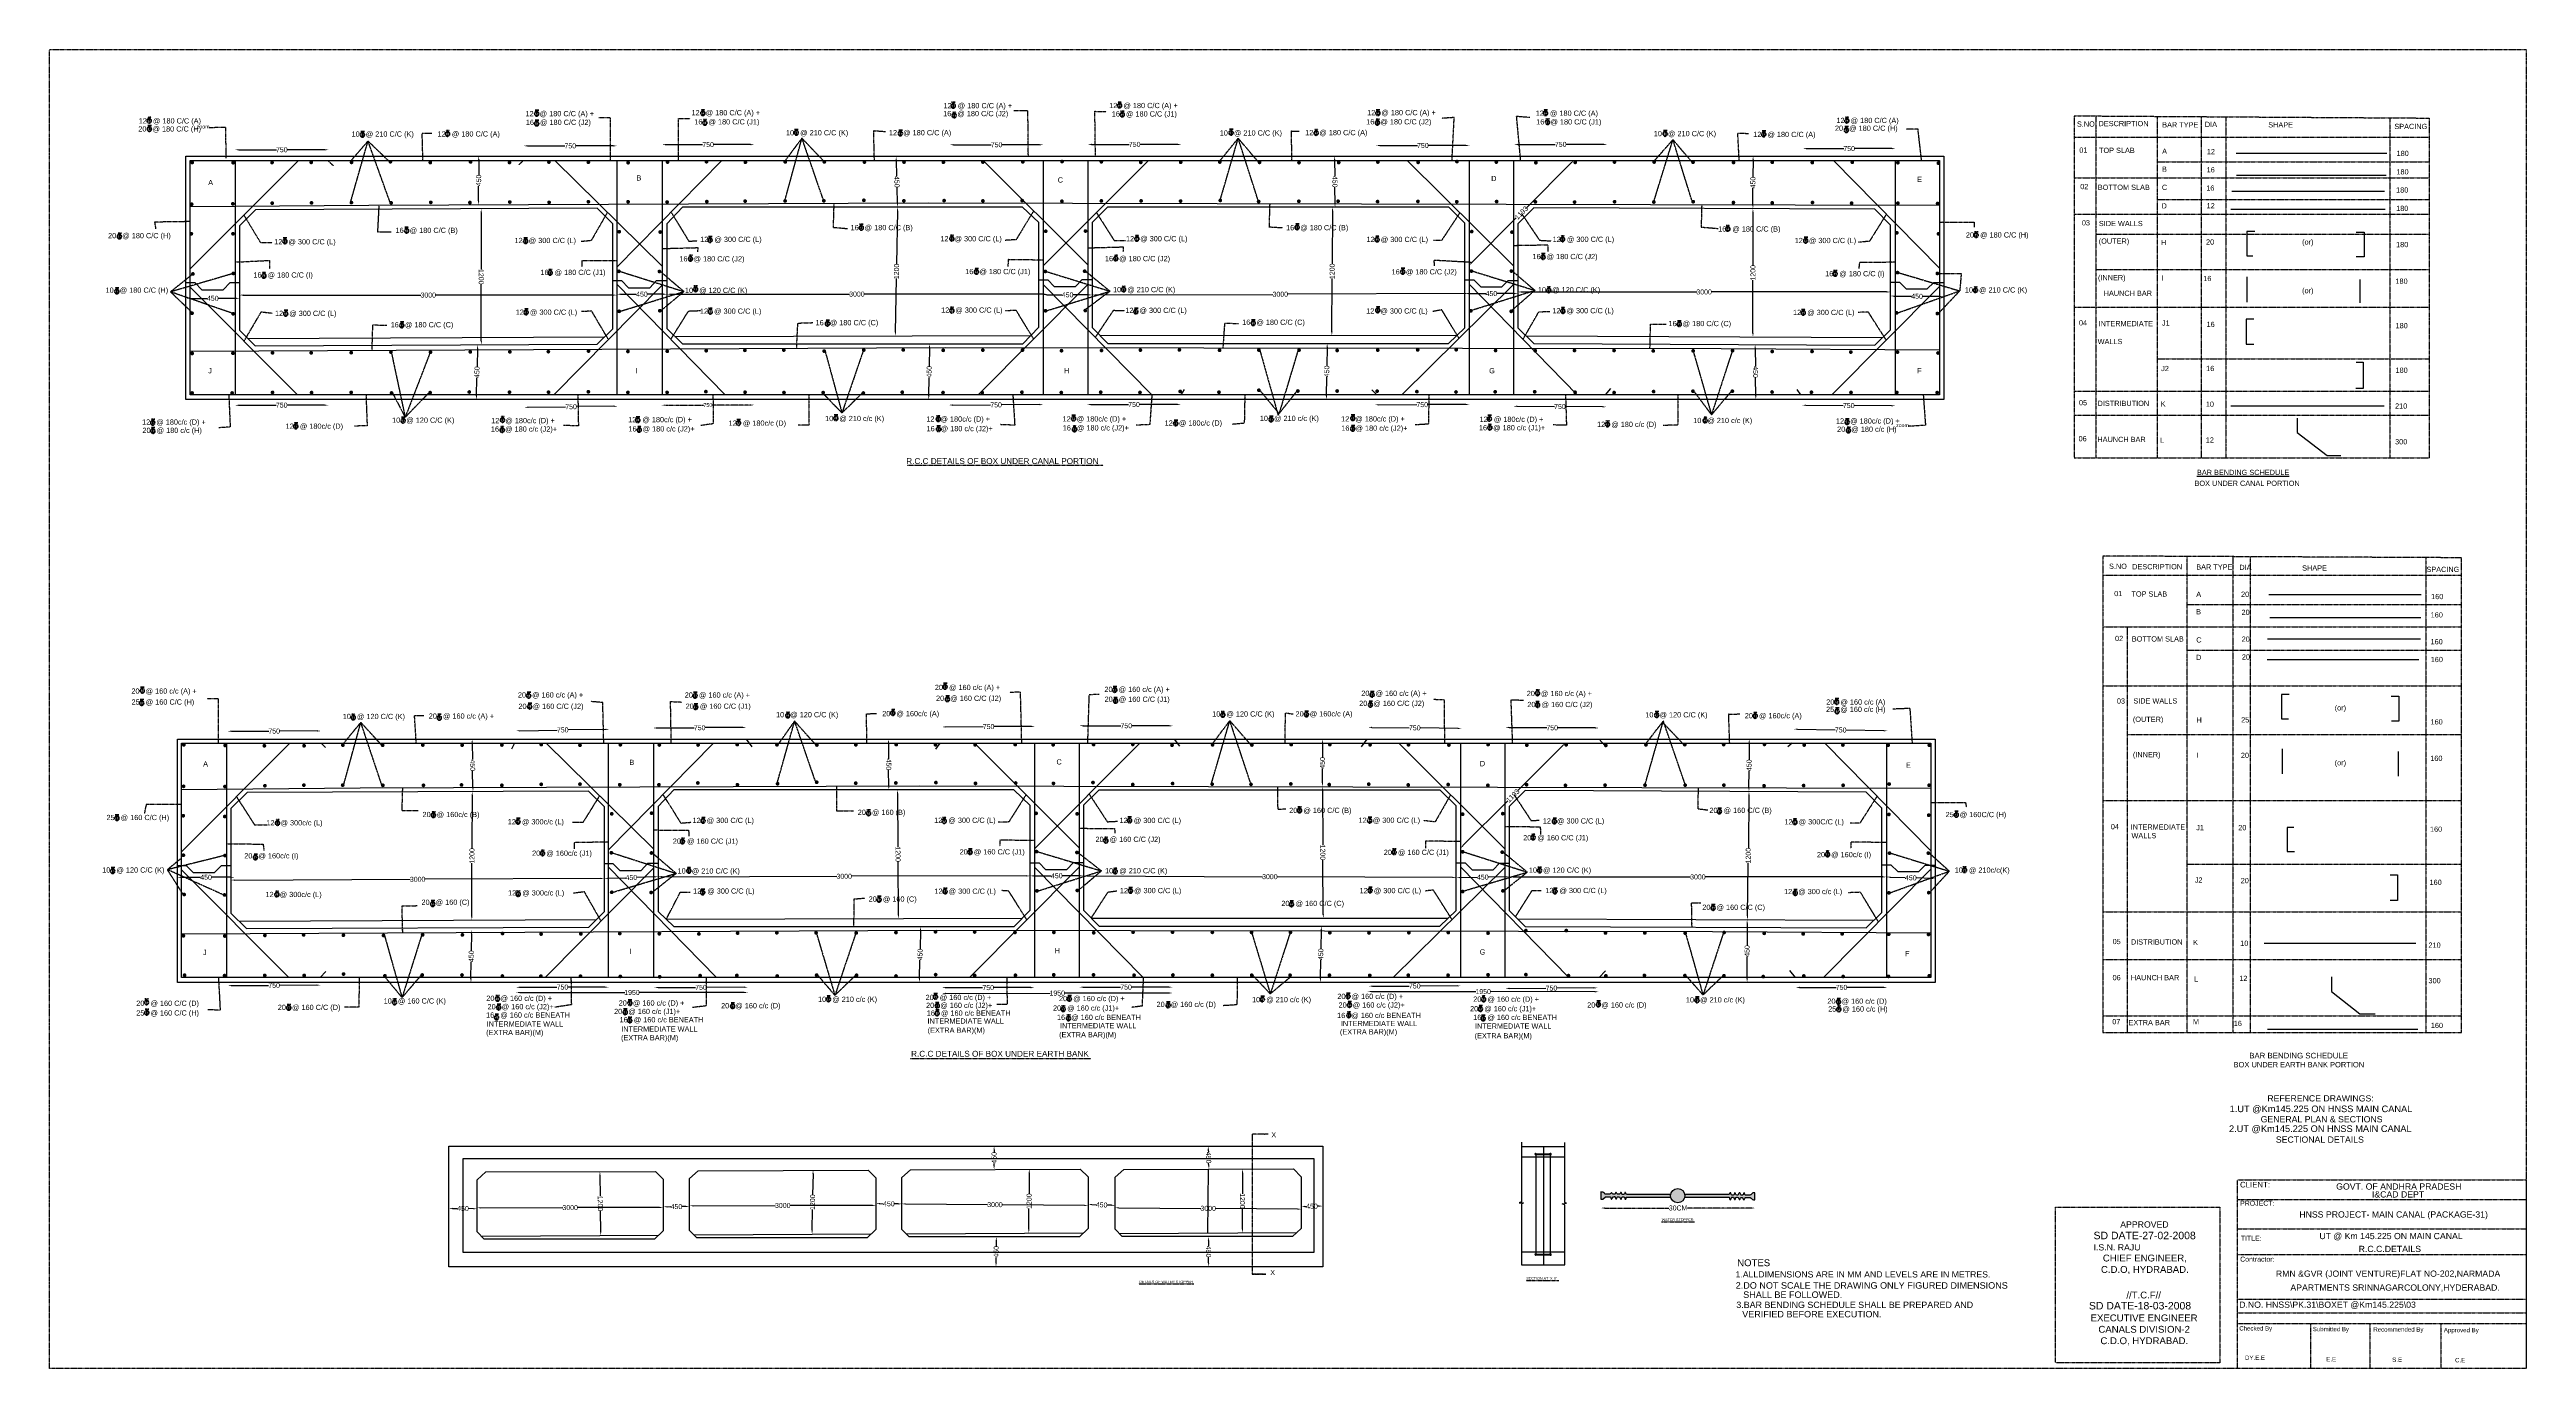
# Model space of a CAD drawing. Header units: millimetres. Extents: x -494 to 19383, y 2602 to 13183.
import ezdxf

# ---------------------------------------------------------------- set-up
doc = ezdxf.new("R2010")
doc.units = ezdxf.units.MM
doc.header["$MEASUREMENT"] = 0
doc.linetypes.add('PHANTOM', pattern=[2.5, 1.25, -0.25, 0.25, -0.25, 0.25, -0.25])
for name, color, linetype in [('DIM', 7, 'Continuous'), ('DWG', 7, 'Continuous'), ('TXT', 7, 'Continuous'), ('TXT @ 1', 7, 'Continuous')]:
    doc.layers.add(name, color=color, linetype=linetype)
doc.styles.add('Notes', font='arial.ttf', dxfattribs={"height": 0.1})
doc.styles.get("Standard").update_dxf_attribs({"font": 'arial.ttf'})
doc.dimstyles.new('Civil', dxfattribs={"dimtxt": 40, "dimasz": 30, "dimexe": 0.1, "dimexo": 0.0625, "dimgap": 0.09, "dimtad": 0, "dimdec": 0, "dimzin": 12, "dimdsep": 46, "dimtxsty": 'Standard', "dimcen": 0.1, "dimse1": 1, "dimse2": 1, "dimadec": 0, "dimazin": 2, "dimtfac": 1, "dimtdec": 0, "dimtofl": 0, "dimtmove": 0, "dimatfit": 3, "dimfxl": 1, "dimfrac": 1, "dimtolj": 1, "dimtzin": 0, "dimarcsym": 0})
doc.dimstyles.get("Standard").update_dxf_attribs({"dimtxt": 30, "dimasz": 30, "dimexe": 0.18, "dimexo": 0.0625, "dimgap": 0.09, "dimtad": 0, "dimdec": 0, "dimzin": 0, "dimdsep": 46, "dimtxsty": 'Standard', "dimcen": 0.09, "dimse1": 1, "dimse2": 1, "dimadec": 0, "dimazin": 0, "dimtfac": 1, "dimtdec": 0, "dimtofl": 0, "dimtmove": 0, "dimatfit": 3, "dimfxl": 1, "dimtolj": 1, "dimtzin": 0, "dimarcsym": 0})

# ---------------------------------------------------------------- blocks, each defined once
blk = doc.blocks.new('*D2')
at = {"layer": 'Defpoints', "color": 0, "transparency": 16777216}
for p in [(11742, 12294), (10897, 11450), (10899, 11448)]:
    blk.add_point(p, dxfattribs=at)
at = {"layer": 'DWG', "color": 0, "lineweight": -2, "transparency": 16777216}
for p, q in [((11718, 12275), (11359, 11914)), ((10918, 11472), (11277, 11832))]:
    blk.add_line(p, q, dxfattribs=at)
at = {"layer": 'DWG', "color": 0, "transparency": 16777216}
for points in [[(11715, 12278), (11722, 12271), (11740, 12296)], [(10915, 11475), (10922, 11468), (10897, 11450)]]:
    blk.add_solid(points, dxfattribs=at)
at = {"layer": 'DWG', "color": 0, "transparency": 16777216, "insert": (11318, 11873), "char_height": 40, "attachment_point": 5, "rotation": 45.105}
blk.add_mtext('\\A1;1193', dxfattribs=at)
blk = doc.blocks.new('*D3')
at = {"layer": 'Defpoints', "color": 0, "transparency": 16777216}
for p in [(11673, 7618), (10828, 6775), (10830, 6773)]:
    blk.add_point(p, dxfattribs=at)
at = {"layer": 'DWG', "color": 0, "lineweight": -2, "transparency": 16777216}
for p, q in [((11649, 7599), (11290, 7238)), ((10849, 6796), (11209, 7156))]:
    blk.add_line(p, q, dxfattribs=at)
at = {"layer": 'DWG', "color": 0, "transparency": 16777216}
for points in [[(11646, 7602), (11653, 7595), (11671, 7620)], [(10846, 6799), (10853, 6792), (10828, 6775)]]:
    blk.add_solid(points, dxfattribs=at)
at = {"layer": 'DWG', "color": 0, "transparency": 16777216, "insert": (11249, 7197), "char_height": 40, "attachment_point": 5, "rotation": 45.105}
blk.add_mtext('\\A1;1193', dxfattribs=at)
blk = doc.blocks.new('*D4')
at = {"layer": 'Defpoints', "color": 0, "transparency": 16777216}
for p in [(994, 12383), (1746, 12383), (1746, 12379)]:
    blk.add_point(p, dxfattribs=at)
at = {"layer": 'DIM', "color": 0, "lineweight": -2, "transparency": 16777216}
for p, q in [((1024, 12379), (1326, 12379)), ((1716, 12379), (1414, 12379))]:
    blk.add_line(p, q, dxfattribs=at)
at = {"layer": 'DIM', "color": 0, "transparency": 16777216}
for points in [[(1024, 12384), (1024, 12374), (994, 12379)], [(1716, 12384), (1716, 12374), (1746, 12379)]]:
    blk.add_solid(points, dxfattribs=at)
at = {"layer": 'DIM', "color": 0, "transparency": 16777216, "insert": (1370, 12379), "char_height": 40, "attachment_point": 5}
blk.add_mtext('\\A1;750', dxfattribs=at)
blk = doc.blocks.new('*D5')
at = {"layer": 'Defpoints', "color": 0, "transparency": 16777216}
for p in [(3312, 12409), (4059, 12410), (4059, 12409)]:
    blk.add_point(p, dxfattribs=at)
at = {"layer": 'DIM', "color": 0, "lineweight": -2, "transparency": 16777216}
for p, q in [((3342, 12410), (3641, 12410)), ((4029, 12410), (3729, 12410))]:
    blk.add_line(p, q, dxfattribs=at)
at = {"layer": 'DIM', "color": 0, "transparency": 16777216}
for points in [[(3342, 12415), (3342, 12405), (3312, 12410)], [(4029, 12415), (4029, 12405), (4059, 12410)]]:
    blk.add_solid(points, dxfattribs=at)
at = {"layer": 'DIM', "color": 0, "transparency": 16777216, "insert": (3685, 12410), "char_height": 40, "attachment_point": 5}
blk.add_mtext('\\A1;750', dxfattribs=at)
blk = doc.blocks.new('*D6')
at = {"layer": 'Defpoints', "color": 0, "transparency": 16777216}
for p in [(4421, 12417), (5162, 12420), (5162, 12417)]:
    blk.add_point(p, dxfattribs=at)
at = {"layer": 'DIM', "color": 0, "lineweight": -2, "transparency": 16777216}
for p, q in [((4451, 12420), (4747, 12420)), ((5132, 12420), (4835, 12420))]:
    blk.add_line(p, q, dxfattribs=at)
at = {"layer": 'DIM', "color": 0, "transparency": 16777216}
for points in [[(4451, 12425), (4451, 12415), (4421, 12420)], [(5132, 12425), (5132, 12415), (5162, 12420)]]:
    blk.add_solid(points, dxfattribs=at)
at = {"layer": 'DIM', "color": 0, "transparency": 16777216, "insert": (4791, 12420), "char_height": 40, "attachment_point": 5}
blk.add_mtext('\\A1;750', dxfattribs=at)
blk = doc.blocks.new('*D7')
at = {"layer": 'Defpoints', "color": 0, "transparency": 16777216}
for p in [(6731, 12424), (7481, 12424), (7481, 12419)]:
    blk.add_point(p, dxfattribs=at)
at = {"layer": 'DIM', "color": 0, "lineweight": -2, "transparency": 16777216}
for p, q in [((6761, 12419), (7062, 12419)), ((7451, 12419), (7150, 12419))]:
    blk.add_line(p, q, dxfattribs=at)
at = {"layer": 'DIM', "color": 0, "transparency": 16777216}
for points in [[(6761, 12424), (6761, 12414), (6731, 12419)], [(7451, 12424), (7451, 12414), (7481, 12419)]]:
    blk.add_solid(points, dxfattribs=at)
at = {"layer": 'DIM', "color": 0, "transparency": 16777216, "insert": (7106, 12419), "char_height": 40, "attachment_point": 5}
blk.add_mtext('\\A1;750', dxfattribs=at)
blk = doc.blocks.new('*D8')
at = {"layer": 'Defpoints', "color": 0, "transparency": 16777216}
for p in [(7838, 12415), (8590, 12422), (8590, 12415)]:
    blk.add_point(p, dxfattribs=at)
at = {"layer": 'DIM', "color": 0, "lineweight": -2, "transparency": 16777216}
for p, q in [((7868, 12422), (8170, 12422)), ((8560, 12422), (8258, 12422))]:
    blk.add_line(p, q, dxfattribs=at)
at = {"layer": 'DIM', "color": 0, "transparency": 16777216}
for points in [[(7868, 12427), (7868, 12417), (7838, 12422)], [(8560, 12427), (8560, 12417), (8590, 12422)]]:
    blk.add_solid(points, dxfattribs=at)
at = {"layer": 'DIM', "color": 0, "transparency": 16777216, "insert": (8214, 12422), "char_height": 40, "attachment_point": 5}
blk.add_mtext('\\A1;750', dxfattribs=at)
blk = doc.blocks.new('*D9')
at = {"layer": 'Defpoints', "color": 0, "transparency": 16777216}
for p in [(10151, 12422), (10903, 12422), (10903, 12413)]:
    blk.add_point(p, dxfattribs=at)
at = {"layer": 'DIM', "color": 0, "lineweight": -2, "transparency": 16777216}
for p, q in [((10181, 12413), (10483, 12413)), ((10873, 12413), (10571, 12413))]:
    blk.add_line(p, q, dxfattribs=at)
at = {"layer": 'DIM', "color": 0, "transparency": 16777216}
for points in [[(10181, 12418), (10181, 12408), (10151, 12413)], [(10873, 12418), (10873, 12408), (10903, 12413)]]:
    blk.add_solid(points, dxfattribs=at)
at = {"layer": 'DIM', "color": 0, "transparency": 16777216, "insert": (10527, 12413), "char_height": 40, "attachment_point": 5}
blk.add_mtext('\\A1;750', dxfattribs=at)
blk = doc.blocks.new('*D10')
at = {"layer": 'Defpoints', "color": 0, "transparency": 16777216}
for p in [(11259, 12415), (12007, 12422), (12007, 12415)]:
    blk.add_point(p, dxfattribs=at)
at = {"layer": 'DIM', "color": 0, "lineweight": -2, "transparency": 16777216}
for p, q in [((11289, 12422), (11589, 12422)), ((11977, 12422), (11677, 12422))]:
    blk.add_line(p, q, dxfattribs=at)
at = {"layer": 'DIM', "color": 0, "transparency": 16777216}
for points in [[(11289, 12427), (11289, 12417), (11259, 12422)], [(11977, 12427), (11977, 12417), (12007, 12422)]]:
    blk.add_solid(points, dxfattribs=at)
at = {"layer": 'DIM', "color": 0, "transparency": 16777216, "insert": (11633, 12422), "char_height": 40, "attachment_point": 5}
blk.add_mtext('\\A1;750', dxfattribs=at)
blk = doc.blocks.new('*D11')
at = {"layer": 'Defpoints', "color": 0, "transparency": 16777216}
for p in [(13576, 12404), (14321, 12404), (14321, 12388)]:
    blk.add_point(p, dxfattribs=at)
at = {"layer": 'DIM', "color": 0, "lineweight": -2, "transparency": 16777216}
for p, q in [((13606, 12388), (13904, 12388)), ((14291, 12388), (13992, 12388))]:
    blk.add_line(p, q, dxfattribs=at)
at = {"layer": 'DIM', "color": 0, "transparency": 16777216}
for points in [[(13606, 12393), (13606, 12383), (13576, 12388)], [(14291, 12393), (14291, 12383), (14321, 12388)]]:
    blk.add_solid(points, dxfattribs=at)
at = {"layer": 'DIM', "color": 0, "transparency": 16777216, "insert": (13948, 12388), "char_height": 40, "attachment_point": 5}
blk.add_mtext('\\A1;750', dxfattribs=at)
blk = doc.blocks.new('*D12')
at = {"layer": 'Defpoints', "color": 0, "transparency": 16777216}
for p in [(13177, 12327), (13195, 12327), (13193, 11906)]:
    blk.add_point(p, dxfattribs=at)
at = {"layer": 'DIM', "color": 0, "lineweight": -2, "transparency": 16777216}
for p, q in [((13177, 12297), (13176, 12161)), ((13176, 11936), (13176, 12071))]:
    blk.add_line(p, q, dxfattribs=at)
at = {"layer": 'DIM', "color": 0, "transparency": 16777216}
for points in [[(13172, 12297), (13182, 12297), (13177, 12327)], [(13171, 11936), (13181, 11936), (13176, 11906)]]:
    blk.add_solid(points, dxfattribs=at)
at = {"layer": 'DIM', "color": 0, "transparency": 16777216, "insert": (13176, 12116), "char_height": 40, "attachment_point": 5, "rotation": 89.8001}
blk.add_mtext('\\A1;450', dxfattribs=at)
blk = doc.blocks.new('*D13')
at = {"layer": 'Defpoints', "color": 0, "transparency": 16777216}
for p in [(13176, 11906), (13190, 11906), (13190, 10878)]:
    blk.add_point(p, dxfattribs=at)
at = {"layer": 'DIM', "color": 0, "lineweight": -2, "transparency": 16777216}
for p, q in [((13176, 11876), (13176, 11450)), ((13176, 10908), (13176, 11334))]:
    blk.add_line(p, q, dxfattribs=at)
at = {"layer": 'DIM', "color": 0, "transparency": 16777216}
for points in [[(13171, 11876), (13181, 11876), (13176, 11906)], [(13171, 10908), (13181, 10908), (13176, 10878)]]:
    blk.add_solid(points, dxfattribs=at)
at = {"layer": 'DIM', "color": 0, "transparency": 16777216, "insert": (13176, 11392), "char_height": 40, "attachment_point": 5, "rotation": 90}
blk.add_mtext('\\A1;1200', dxfattribs=at)
blk = doc.blocks.new('*D14')
at = {"layer": 'Defpoints', "color": 0, "transparency": 16777216}
for p in [(11290, 11199), (14279, 11238), (14279, 11199)]:
    blk.add_point(p, dxfattribs=at)
at = {"layer": 'DIM', "color": 0, "lineweight": -2, "transparency": 16777216}
for p, q in [((11320, 11238), (12725, 11238)), ((14249, 11238), (12844, 11238))]:
    blk.add_line(p, q, dxfattribs=at)
at = {"layer": 'DIM', "color": 0, "transparency": 16777216}
for points in [[(11320, 11243), (11320, 11233), (11290, 11238)], [(14249, 11243), (14249, 11233), (14279, 11238)]]:
    blk.add_solid(points, dxfattribs=at)
at = {"layer": 'DIM', "color": 0, "transparency": 16777216, "insert": (12784, 11238), "char_height": 40, "attachment_point": 5}
blk.add_mtext('\\A1;3000', dxfattribs=at)
blk = doc.blocks.new('*D15')
at = {"layer": 'Defpoints', "color": 0, "transparency": 16777216}
for p in [(14279, 11195), (14706, 11190), (14707, 11200)]:
    blk.add_point(p, dxfattribs=at)
at = {"layer": 'DIM', "color": 0, "lineweight": -2, "transparency": 16777216}
for p, q in [((14309, 11205), (14448, 11204)), ((14677, 11201), (14538, 11203))]:
    blk.add_line(p, q, dxfattribs=at)
at = {"layer": 'DIM', "color": 0, "transparency": 16777216}
for points in [[(14309, 11210), (14309, 11200), (14279, 11206)], [(14677, 11206), (14677, 11196), (14707, 11200)]]:
    blk.add_solid(points, dxfattribs=at)
at = {"layer": 'DIM', "color": 0, "transparency": 16777216, "insert": (14493, 11203), "char_height": 40, "attachment_point": 5, "rotation": 359.2791}
blk.add_mtext('\\A1;450', dxfattribs=at)
blk = doc.blocks.new('*D16')
at = {"layer": 'Defpoints', "color": 0, "transparency": 16777216}
for p in [(13183, 10816), (13189, 10375), (13199, 10375)]:
    blk.add_point(p, dxfattribs=at)
at = {"layer": 'DIM', "color": 0, "lineweight": -2, "transparency": 16777216}
for p, q in [((13194, 10786), (13196, 10641)), ((13199, 10405), (13197, 10551))]:
    blk.add_line(p, q, dxfattribs=at)
at = {"layer": 'DIM', "color": 0, "transparency": 16777216}
for points in [[(13199, 10787), (13189, 10786), (13193, 10816)], [(13204, 10405), (13194, 10405), (13199, 10375)]]:
    blk.add_solid(points, dxfattribs=at)
at = {"layer": 'DIM', "color": 0, "transparency": 16777216, "insert": (13196, 10596), "char_height": 40, "attachment_point": 5, "rotation": 270.8086}
blk.add_mtext('\\A1;450', dxfattribs=at)
blk = doc.blocks.new('*D17')
at = {"layer": 'Defpoints', "color": 0, "transparency": 16777216}
for p in [(10864, 11212), (11290, 11225), (11290, 11212)]:
    blk.add_point(p, dxfattribs=at)
at = {"layer": 'DIM', "color": 0, "lineweight": -2, "transparency": 16777216}
for p, q in [((10894, 11225), (11032, 11225)), ((11260, 11225), (11122, 11225))]:
    blk.add_line(p, q, dxfattribs=at)
at = {"layer": 'DIM', "color": 0, "transparency": 16777216}
for points in [[(10894, 11230), (10894, 11220), (10864, 11225)], [(11260, 11230), (11260, 11220), (11290, 11225)]]:
    blk.add_solid(points, dxfattribs=at)
at = {"layer": 'DIM', "color": 0, "transparency": 16777216, "insert": (11077, 11225), "char_height": 40, "attachment_point": 5}
blk.add_mtext('\\A1;450', dxfattribs=at)
blk = doc.blocks.new('*D18')
at = {"layer": 'Defpoints', "color": 0, "transparency": 16777216}
for p in [(9773, 11918), (9767, 10890), (9796, 10889)]:
    blk.add_point(p, dxfattribs=at)
at = {"layer": 'DIM', "color": 0, "lineweight": -2, "transparency": 16777216}
for p, q in [((9802, 11888), (9800, 11462)), ((9797, 10919), (9799, 11346))]:
    blk.add_line(p, q, dxfattribs=at)
at = {"layer": 'DIM', "color": 0, "transparency": 16777216}
for points in [[(9797, 11888), (9807, 11888), (9802, 11918)], [(9792, 10919), (9802, 10919), (9796, 10889)]]:
    blk.add_solid(points, dxfattribs=at)
at = {"layer": 'DIM', "color": 0, "transparency": 16777216, "insert": (9799, 11404), "char_height": 40, "attachment_point": 5, "rotation": 89.6673}
blk.add_mtext('\\A1;1200', dxfattribs=at)
blk = doc.blocks.new('*D19')
at = {"layer": 'Defpoints', "color": 0, "transparency": 16777216}
for p in [(9759, 10826), (9779, 10826), (9774, 10375)]:
    blk.add_point(p, dxfattribs=at)
at = {"layer": 'DIM', "color": 0, "lineweight": -2, "transparency": 16777216}
for p, q in [((9759, 10796), (9757, 10646)), ((9754, 10405), (9756, 10556))]:
    blk.add_line(p, q, dxfattribs=at)
at = {"layer": 'DIM', "color": 0, "transparency": 16777216}
for points in [[(9754, 10796), (9764, 10796), (9759, 10826)], [(9749, 10405), (9759, 10405), (9754, 10375)]]:
    blk.add_solid(points, dxfattribs=at)
at = {"layer": 'DIM', "color": 0, "transparency": 16777216, "insert": (9756, 10601), "char_height": 40, "attachment_point": 5, "rotation": 89.364}
blk.add_mtext('\\A1;450', dxfattribs=at)
blk = doc.blocks.new('*D20')
at = {"layer": 'Defpoints', "color": 0, "transparency": 16777216}
for p in [(2936, 12327), (2935, 11938), (2949, 11938)]:
    blk.add_point(p, dxfattribs=at)
at = {"layer": 'DIM', "color": 0, "lineweight": -2, "transparency": 16777216}
for p, q in [((2950, 12297), (2950, 12178)), ((2949, 11968), (2949, 12088))]:
    blk.add_line(p, q, dxfattribs=at)
at = {"layer": 'DIM', "color": 0, "transparency": 16777216}
for points in [[(2945, 12297), (2955, 12297), (2950, 12327)], [(2944, 11968), (2954, 11968), (2949, 11938)]]:
    blk.add_solid(points, dxfattribs=at)
at = {"layer": 'DIM', "color": 0, "transparency": 16777216, "insert": (2950, 12133), "char_height": 40, "attachment_point": 5, "rotation": 89.8154}
blk.add_mtext('\\A1;450', dxfattribs=at)
blk = doc.blocks.new('*D21')
at = {"layer": 'Defpoints', "color": 0, "transparency": 16777216}
for p in [(6329, 12327), (6312, 11919), (6342, 11920)]:
    blk.add_point(p, dxfattribs=at)
at = {"layer": 'DIM', "color": 0, "lineweight": -2, "transparency": 16777216}
for p, q in [((6301, 12296), (6304, 12167)), ((6311, 11949), (6307, 12077))]:
    blk.add_line(p, q, dxfattribs=at)
at = {"layer": 'DIM', "color": 0, "transparency": 16777216}
for points in [[(6305, 12296), (6296, 12296), (6300, 12326)], [(6316, 11949), (6306, 11949), (6312, 11919)]]:
    blk.add_solid(points, dxfattribs=at)
at = {"layer": 'DIM', "color": 0, "transparency": 16777216, "insert": (6306, 12122), "char_height": 40, "attachment_point": 5, "rotation": 271.7422}
blk.add_mtext('\\A1;450', dxfattribs=at)
blk = doc.blocks.new('*D22')
at = {"layer": 'Defpoints', "color": 0, "transparency": 16777216}
for p in [(9799, 12327), (9819, 12327), (9802, 11918)]:
    blk.add_point(p, dxfattribs=at)
at = {"layer": 'DIM', "color": 0, "lineweight": -2, "transparency": 16777216}
for p, q in [((9819, 12297), (9820, 12168)), ((9822, 11948), (9821, 12078))]:
    blk.add_line(p, q, dxfattribs=at)
at = {"layer": 'DIM', "color": 0, "transparency": 16777216}
for points in [[(9824, 12297), (9814, 12297), (9819, 12327)], [(9827, 11948), (9817, 11948), (9822, 11918)]]:
    blk.add_solid(points, dxfattribs=at)
at = {"layer": 'DIM', "color": 0, "transparency": 16777216, "insert": (9821, 12123), "char_height": 40, "attachment_point": 5, "rotation": 270.4614}
blk.add_mtext('\\A1;450', dxfattribs=at)
blk = doc.blocks.new('*D23')
at = {"layer": 'Defpoints', "color": 0, "transparency": 16777216}
for p in [(7872, 11209), (10894, 11225), (10894, 11220)]:
    blk.add_point(p, dxfattribs=at)
at = {"layer": 'DIM', "color": 0, "lineweight": -2, "transparency": 16777216}
for p, q in [((7902, 11214), (9323, 11219)), ((10864, 11225), (9443, 11220))]:
    blk.add_line(p, q, dxfattribs=at)
at = {"layer": 'DIM', "color": 0, "transparency": 16777216}
for points in [[(7902, 11219), (7902, 11209), (7872, 11214)], [(10864, 11230), (10864, 11220), (10894, 11225)]]:
    blk.add_solid(points, dxfattribs=at)
at = {"layer": 'DIM', "color": 0, "transparency": 16777216, "insert": (9383, 11220), "char_height": 40, "attachment_point": 5, "rotation": 0.1953}
blk.add_mtext('\\A1;3000', dxfattribs=at)
blk = doc.blocks.new('*D24')
at = {"layer": 'Defpoints', "color": 0, "transparency": 16777216}
for p in [(7479, 11216), (7872, 11214), (7872, 11214)]:
    blk.add_point(p, dxfattribs=at)
at = {"layer": 'DIM', "color": 0, "lineweight": -2, "transparency": 16777216}
for p, q in [((7509, 11216), (7631, 11216)), ((7842, 11215), (7721, 11215))]:
    blk.add_line(p, q, dxfattribs=at)
at = {"layer": 'DIM', "color": 0, "transparency": 16777216}
for points in [[(7509, 11221), (7509, 11211), (7479, 11216)], [(7842, 11220), (7842, 11210), (7872, 11214)]]:
    blk.add_solid(points, dxfattribs=at)
at = {"layer": 'DIM', "color": 0, "transparency": 16777216, "insert": (7676, 11215), "char_height": 40, "attachment_point": 5, "rotation": 359.6973}
blk.add_mtext('\\A1;450', dxfattribs=at)
blk = doc.blocks.new('*D25')
at = {"layer": 'Defpoints', "color": 0, "transparency": 16777216}
for p in [(4460, 11220), (7509, 11221), (7509, 11221)]:
    blk.add_point(p, dxfattribs=at)
at = {"layer": 'DIM', "color": 0, "lineweight": -2, "transparency": 16777216}
for p, q in [((4490, 11220), (5925, 11221)), ((7479, 11221), (6044, 11221))]:
    blk.add_line(p, q, dxfattribs=at)
at = {"layer": 'DIM', "color": 0, "transparency": 16777216}
for points in [[(4490, 11225), (4490, 11215), (4460, 11220)], [(7479, 11226), (7479, 11216), (7509, 11221)]]:
    blk.add_solid(points, dxfattribs=at)
at = {"layer": 'DIM', "color": 0, "transparency": 16777216, "insert": (5985, 11221), "char_height": 40, "attachment_point": 5, "rotation": 0.02}
blk.add_mtext('\\A1;3000', dxfattribs=at)
blk = doc.blocks.new('*D26')
at = {"layer": 'Defpoints', "color": 0, "transparency": 16777216}
for p in [(4059, 11213), (4460, 11220), (4460, 11213)]:
    blk.add_point(p, dxfattribs=at)
at = {"layer": 'DIM', "color": 0, "lineweight": -2, "transparency": 16777216}
for p, q in [((4089, 11220), (4215, 11220)), ((4430, 11220), (4305, 11220))]:
    blk.add_line(p, q, dxfattribs=at)
at = {"layer": 'DIM', "color": 0, "transparency": 16777216}
for points in [[(4089, 11225), (4089, 11215), (4059, 11220)], [(4430, 11225), (4430, 11215), (4460, 11220)]]:
    blk.add_solid(points, dxfattribs=at)
at = {"layer": 'DIM', "color": 0, "transparency": 16777216, "insert": (4260, 11220), "char_height": 40, "attachment_point": 5}
blk.add_mtext('\\A1;450', dxfattribs=at)
blk = doc.blocks.new('*D27')
at = {"layer": 'Defpoints', "color": 0, "transparency": 16777216}
for p in [(1031, 11188), (4059, 11213), (4059, 11188)]:
    blk.add_point(p, dxfattribs=at)
at = {"layer": 'DIM', "color": 0, "lineweight": -2, "transparency": 16777216}
for p, q in [((1061, 11213), (2485, 11213)), ((4029, 11213), (2605, 11213))]:
    blk.add_line(p, q, dxfattribs=at)
at = {"layer": 'DIM', "color": 0, "transparency": 16777216}
for points in [[(1061, 11218), (1061, 11208), (1031, 11213)], [(4029, 11218), (4029, 11208), (4059, 11213)]]:
    blk.add_solid(points, dxfattribs=at)
at = {"layer": 'DIM', "color": 0, "transparency": 16777216, "insert": (2545, 11213), "char_height": 40, "attachment_point": 5}
blk.add_mtext('\\A1;3000', dxfattribs=at)
blk = doc.blocks.new('*D28')
at = {"layer": 'Defpoints', "color": 0, "transparency": 16777216}
for p in [(601, 11212), (1031, 11213), (1031, 11187)]:
    blk.add_point(p, dxfattribs=at)
at = {"layer": 'DIM', "color": 0, "lineweight": -2, "transparency": 16777216}
for p, q in [((631, 11187), (771, 11187)), ((1001, 11187), (861, 11187))]:
    blk.add_line(p, q, dxfattribs=at)
at = {"layer": 'DIM', "color": 0, "transparency": 16777216}
for points in [[(631, 11192), (631, 11182), (601, 11187)], [(1001, 11192), (1001, 11182), (1031, 11187)]]:
    blk.add_solid(points, dxfattribs=at)
at = {"layer": 'DIM', "color": 0, "transparency": 16777216, "insert": (816, 11187), "char_height": 40, "attachment_point": 5, "rotation": 0.101}
blk.add_mtext('\\A1;450', dxfattribs=at)
blk = doc.blocks.new('*D29')
at = {"layer": 'Defpoints', "color": 0, "transparency": 16777216}
for p in [(2941, 10815), (2954, 10815), (2944, 10375)]:
    blk.add_point(p, dxfattribs=at)
at = {"layer": 'DIM', "color": 0, "lineweight": -2, "transparency": 16777216}
for p, q in [((2941, 10785), (2937, 10640)), ((2932, 10405), (2935, 10550))]:
    blk.add_line(p, q, dxfattribs=at)
at = {"layer": 'DIM', "color": 0, "transparency": 16777216}
for points in [[(2936, 10785), (2946, 10785), (2941, 10815)], [(2927, 10405), (2937, 10405), (2931, 10375)]]:
    blk.add_solid(points, dxfattribs=at)
at = {"layer": 'DIM', "color": 0, "transparency": 16777216, "insert": (2936, 10595), "char_height": 40, "attachment_point": 5, "rotation": 88.7377}
blk.add_mtext('\\A1;450', dxfattribs=at)
blk = doc.blocks.new('*D30')
at = {"layer": 'Defpoints', "color": 0, "transparency": 16777216}
for p in [(2941, 11906), (2970, 11906), (2941, 10815)]:
    blk.add_point(p, dxfattribs=at)
at = {"layer": 'DIM', "color": 0, "lineweight": -2, "transparency": 16777216}
for p, q in [((2970, 11876), (2970, 11418)), ((2971, 10845), (2970, 11302))]:
    blk.add_line(p, q, dxfattribs=at)
at = {"layer": 'DIM', "color": 0, "transparency": 16777216}
for points in [[(2975, 11876), (2965, 11876), (2970, 11906)], [(2976, 10845), (2966, 10845), (2971, 10815)]]:
    blk.add_solid(points, dxfattribs=at)
at = {"layer": 'DIM', "color": 0, "transparency": 16777216, "insert": (2970, 11360), "char_height": 40, "attachment_point": 5, "rotation": 270.0279}
blk.add_mtext('\\A1;1200', dxfattribs=at)
blk = doc.blocks.new('*D31')
at = {"layer": 'Defpoints', "color": 0, "transparency": 16777216}
for p in [(6312, 11919), (6312, 11919), (6294, 10886)]:
    blk.add_point(p, dxfattribs=at)
at = {"layer": 'DIM', "color": 0, "lineweight": -2, "transparency": 16777216}
for p, q in [((6311, 11889), (6304, 11460)), ((6294, 10916), (6302, 11345))]:
    blk.add_line(p, q, dxfattribs=at)
at = {"layer": 'DIM', "color": 0, "transparency": 16777216}
for points in [[(6306, 11889), (6316, 11889), (6312, 11919)], [(6289, 10916), (6299, 10916), (6294, 10886)]]:
    blk.add_solid(points, dxfattribs=at)
at = {"layer": 'DIM', "color": 0, "transparency": 16777216, "insert": (6303, 11403), "char_height": 40, "attachment_point": 5, "rotation": 88.9764}
blk.add_mtext('\\A1;1200', dxfattribs=at)
blk = doc.blocks.new('*D32')
at = {"layer": 'Defpoints', "color": 0, "transparency": 16777216}
for p in [(6535, 10823), (6568, 10822), (6528, 10375)]:
    blk.add_point(p, dxfattribs=at)
at = {"layer": 'DIM', "color": 0, "lineweight": -2, "transparency": 16777216}
for p, q in [((6568, 10792), (6565, 10643)), ((6562, 10404), (6564, 10553))]:
    blk.add_line(p, q, dxfattribs=at)
at = {"layer": 'DIM', "color": 0, "transparency": 16777216}
for points in [[(6563, 10792), (6573, 10792), (6568, 10822)], [(6557, 10404), (6567, 10404), (6561, 10374)]]:
    blk.add_solid(points, dxfattribs=at)
at = {"layer": 'DIM', "color": 0, "transparency": 16777216, "insert": (6565, 10598), "char_height": 40, "attachment_point": 5, "rotation": 89.0924}
blk.add_mtext('\\A1;450', dxfattribs=at)
blk = doc.blocks.new('*D33')
at = {"layer": 'Defpoints', "color": 0, "transparency": 16777216}
for p in [(13571, 10310), (14319, 10325), (14319, 10305)]:
    blk.add_point(p, dxfattribs=at)
at = {"layer": 'DIM', "color": 0, "lineweight": -2, "transparency": 16777216}
for p, q in [((13601, 10329), (13901, 10327)), ((14289, 10325), (13989, 10327))]:
    blk.add_line(p, q, dxfattribs=at)
at = {"layer": 'DIM', "color": 0, "transparency": 16777216}
for points in [[(13601, 10334), (13601, 10324), (13571, 10330)], [(14289, 10330), (14289, 10320), (14319, 10325)]]:
    blk.add_solid(points, dxfattribs=at)
at = {"layer": 'DIM', "color": 0, "transparency": 16777216, "insert": (13945, 10327), "char_height": 40, "attachment_point": 5, "rotation": 359.6176}
blk.add_mtext('\\A1;750', dxfattribs=at)
blk = doc.blocks.new('*D34')
at = {"layer": 'Defpoints', "color": 0, "transparency": 16777216}
for p in [(11254, 10321), (11999, 10316), (11999, 10316)]:
    blk.add_point(p, dxfattribs=at)
at = {"layer": 'DIM', "color": 0, "lineweight": -2, "transparency": 16777216}
for p, q in [((11284, 10321), (11583, 10319)), ((11969, 10316), (11671, 10318))]:
    blk.add_line(p, q, dxfattribs=at)
at = {"layer": 'DIM', "color": 0, "transparency": 16777216}
for points in [[(11284, 10326), (11284, 10316), (11254, 10321)], [(11969, 10321), (11969, 10311), (11999, 10316)]]:
    blk.add_solid(points, dxfattribs=at)
at = {"layer": 'DIM', "color": 0, "transparency": 16777216, "insert": (11627, 10319), "char_height": 40, "attachment_point": 5, "rotation": 359.6159}
blk.add_mtext('\\A1;750', dxfattribs=at)
blk = doc.blocks.new('*D35')
at = {"layer": 'Defpoints', "color": 0, "transparency": 16777216}
for p in [(10142, 10325), (10902, 10335), (10902, 10326)]:
    blk.add_point(p, dxfattribs=at)
at = {"layer": 'DIM', "color": 0, "lineweight": -2, "transparency": 16777216}
for p, q in [((10172, 10333), (10478, 10334)), ((10872, 10335), (10566, 10334))]:
    blk.add_line(p, q, dxfattribs=at)
at = {"layer": 'DIM', "color": 0, "transparency": 16777216}
for points in [[(10172, 10338), (10172, 10328), (10142, 10333)], [(10872, 10340), (10872, 10330), (10902, 10335)]]:
    blk.add_solid(points, dxfattribs=at)
at = {"layer": 'DIM', "color": 0, "transparency": 16777216, "insert": (10522, 10334), "char_height": 40, "attachment_point": 5, "rotation": 0.1255}
blk.add_mtext('\\A1;750', dxfattribs=at)
blk = doc.blocks.new('*D36')
at = {"layer": 'Defpoints', "color": 0, "transparency": 16777216}
for p in [(7832, 10325), (8586, 10336), (8586, 10327)]:
    blk.add_point(p, dxfattribs=at)
at = {"layer": 'DIM', "color": 0, "lineweight": -2, "transparency": 16777216}
for p, q in [((7862, 10335), (8165, 10335)), ((8556, 10336), (8253, 10335))]:
    blk.add_line(p, q, dxfattribs=at)
at = {"layer": 'DIM', "color": 0, "transparency": 16777216}
for points in [[(7862, 10340), (7862, 10330), (7832, 10335)], [(8556, 10341), (8556, 10331), (8586, 10336)]]:
    blk.add_solid(points, dxfattribs=at)
at = {"layer": 'DIM', "color": 0, "transparency": 16777216, "insert": (8209, 10335), "char_height": 40, "attachment_point": 5, "rotation": 0.0879}
blk.add_mtext('\\A1;750', dxfattribs=at)
blk = doc.blocks.new('*D37')
at = {"layer": 'Defpoints', "color": 0, "transparency": 16777216}
for p in [(6723, 10326), (7482, 10334), (7482, 10328)]:
    blk.add_point(p, dxfattribs=at)
at = {"layer": 'DIM', "color": 0, "lineweight": -2, "transparency": 16777216}
for p, q in [((6753, 10331), (7058, 10332)), ((7452, 10334), (7146, 10333))]:
    blk.add_line(p, q, dxfattribs=at)
at = {"layer": 'DIM', "color": 0, "transparency": 16777216}
for points in [[(6753, 10336), (6753, 10326), (6723, 10331)], [(7452, 10339), (7452, 10329), (7482, 10334)]]:
    blk.add_solid(points, dxfattribs=at)
at = {"layer": 'DIM', "color": 0, "transparency": 16777216, "insert": (7102, 10332), "char_height": 40, "attachment_point": 5, "rotation": 0.1739}
blk.add_mtext('\\A1;750', dxfattribs=at)
blk = doc.blocks.new('*D38')
at = {"layer": 'Defpoints', "color": 0, "transparency": 16777216}
for p in [(3316, 10309), (4065, 10321), (4065, 10318)]:
    blk.add_point(p, dxfattribs=at)
at = {"layer": 'DIM', "color": 0, "lineweight": -2, "transparency": 16777216}
for p, q in [((3346, 10313), (3647, 10317)), ((4035, 10321), (3735, 10318))]:
    blk.add_line(p, q, dxfattribs=at)
at = {"layer": 'DIM', "color": 0, "transparency": 16777216}
for points in [[(3346, 10318), (3346, 10308), (3316, 10313)], [(4035, 10326), (4036, 10316), (4065, 10321)]]:
    blk.add_solid(points, dxfattribs=at)
at = {"layer": 'DIM', "color": 0, "transparency": 16777216, "insert": (3691, 10317), "char_height": 40, "attachment_point": 5, "rotation": 0.6269}
blk.add_mtext('\\A1;750', dxfattribs=at)
blk = doc.blocks.new('*D39')
at = {"layer": 'Defpoints', "color": 0, "transparency": 16777216}
for p in [(995, 10326), (1743, 10330), (1743, 10327)]:
    blk.add_point(p, dxfattribs=at)
at = {"layer": 'DIM', "color": 0, "lineweight": -2, "transparency": 16777216}
for p, q in [((1025, 10329), (1325, 10330)), ((1713, 10330), (1413, 10330))]:
    blk.add_line(p, q, dxfattribs=at)
at = {"layer": 'DIM', "color": 0, "transparency": 16777216}
for points in [[(1025, 10334), (1025, 10324), (995, 10329)], [(1713, 10335), (1713, 10325), (1743, 10330)]]:
    blk.add_solid(points, dxfattribs=at)
at = {"layer": 'DIM', "color": 0, "transparency": 16777216, "insert": (1369, 10330), "char_height": 40, "attachment_point": 5, "rotation": 0.0897}
blk.add_mtext('\\A1;750', dxfattribs=at)
blk = doc.blocks.new('*D40')
at = {"layer": 'Defpoints', "color": 0, "transparency": 16777216}
for p in [(935, 7707), (1684, 7716), (1684, 7709)]:
    blk.add_point(p, dxfattribs=at)
at = {"layer": 'DIM', "color": 0, "lineweight": -2, "transparency": 16777216}
for p, q in [((965, 7714), (1265, 7715)), ((1654, 7716), (1353, 7715))]:
    blk.add_line(p, q, dxfattribs=at)
at = {"layer": 'DIM', "color": 0, "transparency": 16777216}
for points in [[(965, 7719), (965, 7709), (935, 7714)], [(1654, 7721), (1654, 7711), (1684, 7716)]]:
    blk.add_solid(points, dxfattribs=at)
at = {"layer": 'DIM', "color": 0, "transparency": 16777216, "insert": (1309, 7715), "char_height": 40, "attachment_point": 5, "rotation": 0.1301}
blk.add_mtext('\\A1;750', dxfattribs=at)
blk = doc.blocks.new('*D41')
at = {"layer": 'Defpoints', "color": 0, "transparency": 16777216}
for p in [(3250, 7694), (3999, 7730), (3999, 7706)]:
    blk.add_point(p, dxfattribs=at)
at = {"layer": 'DIM', "color": 0, "lineweight": -2, "transparency": 16777216}
for p, q in [((3280, 7718), (3580, 7723)), ((3969, 7729), (3668, 7724))]:
    blk.add_line(p, q, dxfattribs=at)
at = {"layer": 'DIM', "color": 0, "transparency": 16777216}
for points in [[(3280, 7723), (3280, 7713), (3250, 7718)], [(3969, 7734), (3969, 7724), (3999, 7730)]]:
    blk.add_solid(points, dxfattribs=at)
at = {"layer": 'DIM', "color": 0, "transparency": 16777216, "insert": (3624, 7724), "char_height": 40, "attachment_point": 5, "rotation": 0.9104}
blk.add_mtext('\\A1;750', dxfattribs=at)
blk = doc.blocks.new('*D42')
at = {"layer": 'Defpoints', "color": 0, "transparency": 16777216}
for p in [(4349, 7719), (5098, 7745), (5098, 7725)]:
    blk.add_point(p, dxfattribs=at)
at = {"layer": 'DIM', "color": 0, "lineweight": -2, "transparency": 16777216}
for p, q in [((4379, 7740), (4679, 7742)), ((5068, 7745), (4767, 7743))]:
    blk.add_line(p, q, dxfattribs=at)
at = {"layer": 'DIM', "color": 0, "transparency": 16777216}
for points in [[(4379, 7745), (4379, 7735), (4349, 7740)], [(5068, 7750), (5068, 7740), (5098, 7745)]]:
    blk.add_solid(points, dxfattribs=at)
at = {"layer": 'DIM', "color": 0, "transparency": 16777216, "insert": (4723, 7742), "char_height": 40, "attachment_point": 5, "rotation": 0.3902}
blk.add_mtext('\\A1;750', dxfattribs=at)
blk = doc.blocks.new('*D43')
at = {"layer": 'Defpoints', "color": 0, "transparency": 16777216}
for p in [(7415, 7755), (7415, 7753), (6669, 7750)]:
    blk.add_point(p, dxfattribs=at)
at = {"layer": 'DIM', "color": 0, "lineweight": -2, "transparency": 16777216}
for p, q in [((7385, 7753), (7086, 7751)), ((6699, 7749), (6998, 7751))]:
    blk.add_line(p, q, dxfattribs=at)
at = {"layer": 'DIM', "color": 0, "transparency": 16777216}
for points in [[(6699, 7754), (6699, 7744), (6669, 7748)], [(7385, 7758), (7385, 7748), (7415, 7753)]]:
    blk.add_solid(points, dxfattribs=at)
at = {"layer": 'DIM', "color": 0, "transparency": 16777216, "insert": (7042, 7751), "char_height": 40, "attachment_point": 5, "rotation": 0.392}
blk.add_mtext('\\A1;750', dxfattribs=at)
blk = doc.blocks.new('*D44')
at = {"layer": 'Defpoints', "color": 0, "transparency": 16777216}
for p in [(7771, 7757), (8522, 7757), (8522, 7755)]:
    blk.add_point(p, dxfattribs=at)
at = {"layer": 'DIM', "color": 0, "lineweight": -2, "transparency": 16777216}
for p, q in [((7801, 7758), (8103, 7758)), ((8492, 7757), (8191, 7758))]:
    blk.add_line(p, q, dxfattribs=at)
at = {"layer": 'DIM', "color": 0, "transparency": 16777216}
for points in [[(7801, 7763), (7801, 7753), (7771, 7759)], [(8492, 7762), (8492, 7752), (8522, 7757)]]:
    blk.add_solid(points, dxfattribs=at)
at = {"layer": 'DIM', "color": 0, "transparency": 16777216, "insert": (8147, 7758), "char_height": 40, "attachment_point": 5, "rotation": 359.8702}
blk.add_mtext('\\A1;750', dxfattribs=at)
blk = doc.blocks.new('*D45')
at = {"layer": 'Defpoints', "color": 0, "transparency": 16777216}
for p in [(10088, 7757), (10837, 7748), (10837, 7736)]:
    blk.add_point(p, dxfattribs=at)
at = {"layer": 'DIM', "color": 0, "lineweight": -2, "transparency": 16777216}
for p, q in [((10118, 7745), (10418, 7741)), ((10807, 7737), (10507, 7740))]:
    blk.add_line(p, q, dxfattribs=at)
at = {"layer": 'DIM', "color": 0, "transparency": 16777216}
for points in [[(10118, 7750), (10118, 7740), (10088, 7745)], [(10807, 7742), (10807, 7732), (10837, 7736)]]:
    blk.add_solid(points, dxfattribs=at)
at = {"layer": 'DIM', "color": 0, "transparency": 16777216, "insert": (10462, 7741), "char_height": 40, "attachment_point": 5, "rotation": 359.3497}
blk.add_mtext('\\A1;750', dxfattribs=at)
blk = doc.blocks.new('*D46')
at = {"layer": 'Defpoints', "color": 0, "transparency": 16777216}
for p in [(11189, 7752), (11941, 7747), (11941, 7740)]:
    blk.add_point(p, dxfattribs=at)
at = {"layer": 'DIM', "color": 0, "lineweight": -2, "transparency": 16777216}
for p, q in [((11219, 7745), (11521, 7743)), ((11911, 7740), (11609, 7742))]:
    blk.add_line(p, q, dxfattribs=at)
at = {"layer": 'DIM', "color": 0, "transparency": 16777216}
for points in [[(11219, 7750), (11219, 7740), (11189, 7745)], [(11911, 7745), (11911, 7735), (11941, 7740)]]:
    blk.add_solid(points, dxfattribs=at)
at = {"layer": 'DIM', "color": 0, "transparency": 16777216, "insert": (11565, 7742), "char_height": 40, "attachment_point": 5, "rotation": 359.6116}
blk.add_mtext('\\A1;750', dxfattribs=at)
blk = doc.blocks.new('*D47')
at = {"layer": 'Defpoints', "color": 0, "transparency": 16777216}
for p in [(13504, 7745), (14256, 7731), (14256, 7717)]:
    blk.add_point(p, dxfattribs=at)
at = {"layer": 'DIM', "color": 0, "lineweight": -2, "transparency": 16777216}
for p, q in [((13534, 7731), (13836, 7725)), ((14226, 7718), (13924, 7723))]:
    blk.add_line(p, q, dxfattribs=at)
at = {"layer": 'DIM', "color": 0, "transparency": 16777216}
for points in [[(13534, 7736), (13534, 7726), (13504, 7731)], [(14226, 7723), (14226, 7713), (14256, 7717)]]:
    blk.add_solid(points, dxfattribs=at)
at = {"layer": 'DIM', "color": 0, "transparency": 16777216, "insert": (13880, 7724), "char_height": 40, "attachment_point": 5, "rotation": 358.9643}
blk.add_mtext('\\A1;750', dxfattribs=at)
blk = doc.blocks.new('*D48')
at = {"layer": 'Defpoints', "color": 0, "transparency": 16777216}
for p in [(13128, 7651), (13127, 7230), (13144, 7230)]:
    blk.add_point(p, dxfattribs=at)
at = {"layer": 'DIM', "color": 0, "lineweight": -2, "transparency": 16777216}
for p, q in [((13146, 7621), (13145, 7486)), ((13144, 7260), (13145, 7396))]:
    blk.add_line(p, q, dxfattribs=at)
at = {"layer": 'DIM', "color": 0, "transparency": 16777216}
for points in [[(13141, 7621), (13151, 7621), (13146, 7651)], [(13139, 7260), (13149, 7260), (13144, 7230)]]:
    blk.add_solid(points, dxfattribs=at)
at = {"layer": 'DIM', "color": 0, "transparency": 16777216, "insert": (13145, 7441), "char_height": 40, "attachment_point": 5, "rotation": 89.7599}
blk.add_mtext('\\A1;450', dxfattribs=at)
blk = doc.blocks.new('*D49')
at = {"layer": 'Defpoints', "color": 0, "transparency": 16777216}
for p in [(13144, 7230), (13132, 6202), (13132, 6202)]:
    blk.add_point(p, dxfattribs=at)
at = {"layer": 'DIM', "color": 0, "lineweight": -2, "transparency": 16777216}
for p, q in [((13144, 7200), (13139, 6774)), ((13132, 6232), (13137, 6658))]:
    blk.add_line(p, q, dxfattribs=at)
at = {"layer": 'DIM', "color": 0, "transparency": 16777216}
for points in [[(13139, 7200), (13149, 7200), (13144, 7230)], [(13127, 6232), (13137, 6232), (13132, 6202)]]:
    blk.add_solid(points, dxfattribs=at)
at = {"layer": 'DIM', "color": 0, "transparency": 16777216, "insert": (13138, 6716), "char_height": 40, "attachment_point": 5, "rotation": 89.2999}
blk.add_mtext('\\A1;1200', dxfattribs=at)
blk = doc.blocks.new('*D50')
at = {"layer": 'Defpoints', "color": 0, "transparency": 16777216}
for p in [(14247, 6540), (14638, 6532), (14638, 6527)]:
    blk.add_point(p, dxfattribs=at)
at = {"layer": 'DIM', "color": 0, "lineweight": -2, "transparency": 16777216}
for p, q in [((14277, 6544), (14398, 6540)), ((14608, 6533), (14488, 6537))]:
    blk.add_line(p, q, dxfattribs=at)
at = {"layer": 'DIM', "color": 0, "transparency": 16777216}
for points in [[(14278, 6549), (14277, 6539), (14247, 6545)], [(14608, 6538), (14608, 6528), (14638, 6532)]]:
    blk.add_solid(points, dxfattribs=at)
at = {"layer": 'DIM', "color": 0, "transparency": 16777216, "insert": (14443, 6538), "char_height": 40, "attachment_point": 5, "rotation": 358.1613}
blk.add_mtext('\\A1;450', dxfattribs=at)
blk = doc.blocks.new('*D51')
at = {"layer": 'Defpoints', "color": 0, "transparency": 16777216}
for p in [(13132, 6202), (13129, 5699), (13131, 5699)]:
    blk.add_point(p, dxfattribs=at)
at = {"layer": 'DIM', "color": 0, "lineweight": -2, "transparency": 16777216}
for p, q in [((13129, 6172), (13129, 5996)), ((13129, 5729), (13129, 5906))]:
    blk.add_line(p, q, dxfattribs=at)
at = {"layer": 'DIM', "color": 0, "transparency": 16777216}
for points in [[(13124, 6172), (13134, 6172), (13129, 6202)], [(13124, 5729), (13134, 5729), (13129, 5699)]]:
    blk.add_solid(points, dxfattribs=at)
at = {"layer": 'DIM', "color": 0, "transparency": 16777216, "insert": (13129, 5951), "char_height": 40, "attachment_point": 5, "rotation": 89.96}
blk.add_mtext('\\A1;450', dxfattribs=at)
blk = doc.blocks.new('*D52')
at = {"layer": 'Defpoints', "color": 0, "transparency": 16777216}
for p in [(11221, 6546), (14247, 6545), (14247, 6545)]:
    blk.add_point(p, dxfattribs=at)
at = {"layer": 'DIM', "color": 0, "lineweight": -2, "transparency": 16777216}
for p, q in [((11251, 6546), (12674, 6545)), ((14217, 6545), (12794, 6545))]:
    blk.add_line(p, q, dxfattribs=at)
at = {"layer": 'DIM', "color": 0, "transparency": 16777216}
for points in [[(11251, 6551), (11251, 6541), (11221, 6546)], [(14217, 6550), (14217, 6540), (14247, 6545)]]:
    blk.add_solid(points, dxfattribs=at)
at = {"layer": 'DIM', "color": 0, "transparency": 16777216, "insert": (12734, 6545), "char_height": 40, "attachment_point": 5, "rotation": 359.9731}
blk.add_mtext('\\A1;3000', dxfattribs=at)
blk = doc.blocks.new('*D53')
at = {"layer": 'Defpoints', "color": 0, "transparency": 16777216}
for p in [(10795, 6539), (11221, 6546), (11221, 6546)]:
    blk.add_point(p, dxfattribs=at)
at = {"layer": 'DIM', "color": 0, "lineweight": -2, "transparency": 16777216}
for p, q in [((10825, 6540), (10963, 6542)), ((11191, 6546), (11053, 6543))]:
    blk.add_line(p, q, dxfattribs=at)
at = {"layer": 'DIM', "color": 0, "transparency": 16777216}
for points in [[(10825, 6545), (10825, 6535), (10795, 6539)], [(11190, 6551), (11191, 6541), (11221, 6546)]]:
    blk.add_solid(points, dxfattribs=at)
at = {"layer": 'DIM', "color": 0, "transparency": 16777216, "insert": (11008, 6543), "char_height": 40, "attachment_point": 5, "rotation": 0.9102}
blk.add_mtext('\\A1;450', dxfattribs=at)
blk = doc.blocks.new('*D54')
at = {"layer": 'Defpoints', "color": 0, "transparency": 16777216}
for p in [(13520, 5657), (14254, 5659), (14254, 5657)]:
    blk.add_point(p, dxfattribs=at)
at = {"layer": 'DIM', "color": 0, "lineweight": -2, "transparency": 16777216}
for p, q in [((13550, 5659), (13843, 5659)), ((14224, 5659), (13931, 5659))]:
    blk.add_line(p, q, dxfattribs=at)
at = {"layer": 'DIM', "color": 0, "transparency": 16777216}
for points in [[(13550, 5664), (13550, 5654), (13520, 5659)], [(14224, 5664), (14224, 5654), (14254, 5659)]]:
    blk.add_solid(points, dxfattribs=at)
at = {"layer": 'DIM', "color": 0, "transparency": 16777216, "insert": (13887, 5659), "char_height": 40, "attachment_point": 5}
blk.add_mtext('\\A1;750', dxfattribs=at)
blk = doc.blocks.new('*D55')
at = {"layer": 'Defpoints', "color": 0, "transparency": 16777216}
for p in [(11189, 5668), (11929, 5671), (11929, 5655)]:
    blk.add_point(p, dxfattribs=at)
at = {"layer": 'DIM', "color": 0, "lineweight": -2, "transparency": 16777216}
for p, q in [((11220, 5651), (11515, 5653)), ((11899, 5655), (11603, 5653))]:
    blk.add_line(p, q, dxfattribs=at)
at = {"layer": 'DIM', "color": 0, "transparency": 16777216}
for points in [[(11220, 5656), (11220, 5646), (11190, 5651)], [(11899, 5660), (11899, 5650), (11929, 5655)]]:
    blk.add_solid(points, dxfattribs=at)
at = {"layer": 'DIM', "color": 0, "transparency": 16777216, "insert": (11559, 5653), "char_height": 40, "attachment_point": 5, "rotation": 0.2847}
blk.add_mtext('\\A1;750', dxfattribs=at)
blk = doc.blocks.new('*D56')
at = {"layer": 'Defpoints', "color": 0, "transparency": 16777216}
for p in [(10094, 5667), (10831, 5671), (10831, 5669)]:
    blk.add_point(p, dxfattribs=at)
at = {"layer": 'DIM', "color": 0, "lineweight": -2, "transparency": 16777216}
for p, q in [((10124, 5669), (10418, 5670)), ((10801, 5671), (10506, 5670))]:
    blk.add_line(p, q, dxfattribs=at)
at = {"layer": 'DIM', "color": 0, "transparency": 16777216}
for points in [[(10124, 5674), (10124, 5664), (10094, 5669)], [(10801, 5676), (10801, 5666), (10831, 5671)]]:
    blk.add_solid(points, dxfattribs=at)
at = {"layer": 'DIM', "color": 0, "transparency": 16777216, "insert": (10462, 5670), "char_height": 40, "attachment_point": 5, "rotation": 0.1542}
blk.add_mtext('\\A1;750', dxfattribs=at)
blk = doc.blocks.new('*D57')
at = {"layer": 'Defpoints', "color": 0, "transparency": 16777216}
for p in [(10084, 5624), (11938, 5624), (11938, 5622)]:
    blk.add_point(p, dxfattribs=at)
at = {"layer": 'DIM', "color": 0, "lineweight": -2, "transparency": 16777216}
for p, q in [((10114, 5626), (10953, 5625)), ((11908, 5624), (11069, 5625))]:
    blk.add_line(p, q, dxfattribs=at)
at = {"layer": 'DIM', "color": 0, "transparency": 16777216}
for points in [[(10114, 5631), (10114, 5621), (10084, 5626)], [(11908, 5629), (11908, 5619), (11938, 5624)]]:
    blk.add_solid(points, dxfattribs=at)
at = {"layer": 'DIM', "color": 0, "transparency": 16777216, "insert": (11011, 5625), "char_height": 40, "attachment_point": 5, "rotation": 359.9387}
blk.add_mtext('\\A1;1950', dxfattribs=at)
blk = doc.blocks.new('*D58')
at = {"layer": 'Defpoints', "color": 0, "transparency": 16777216}
for p in [(9711, 6150), (9712, 6150), (9703, 5699)]:
    blk.add_point(p, dxfattribs=at)
at = {"layer": 'DIM', "color": 0, "lineweight": -2, "transparency": 16777216}
for p, q in [((9712, 6120), (9709, 5970)), ((9705, 5729), (9707, 5880))]:
    blk.add_line(p, q, dxfattribs=at)
at = {"layer": 'DIM', "color": 0, "transparency": 16777216}
for points in [[(9707, 6120), (9717, 6120), (9712, 6150)], [(9700, 5729), (9710, 5729), (9704, 5699)]]:
    blk.add_solid(points, dxfattribs=at)
at = {"layer": 'DIM', "color": 0, "transparency": 16777216, "insert": (9708, 5925), "char_height": 40, "attachment_point": 5, "rotation": 88.9906}
blk.add_mtext('\\A1;450', dxfattribs=at)
blk = doc.blocks.new('*D59')
at = {"layer": 'Defpoints', "color": 0, "transparency": 16777216}
for p in [(9714, 7269), (9721, 7269), (9721, 6214)]:
    blk.add_point(p, dxfattribs=at)
at = {"layer": 'DIM', "color": 0, "lineweight": -2, "transparency": 16777216}
for p, q in [((9721, 7239), (9724, 6799)), ((9728, 6244), (9725, 6684))]:
    blk.add_line(p, q, dxfattribs=at)
at = {"layer": 'DIM', "color": 0, "transparency": 16777216}
for points in [[(9726, 7239), (9716, 7239), (9721, 7269)], [(9733, 6244), (9723, 6244), (9728, 6214)]]:
    blk.add_solid(points, dxfattribs=at)
at = {"layer": 'DIM', "color": 0, "transparency": 16777216, "insert": (9724, 6742), "char_height": 40, "attachment_point": 5, "rotation": 270.3681}
blk.add_mtext('\\A1;1200', dxfattribs=at)
blk = doc.blocks.new('*D60')
at = {"layer": 'Defpoints', "color": 0, "transparency": 16777216}
for p in [(9721, 7651), (9721, 7651), (9721, 7269)]:
    blk.add_point(p, dxfattribs=at)
at = {"layer": 'DIM', "color": 0, "lineweight": -2, "transparency": 16777216}
for p, q in [((9721, 7621), (9721, 7505)), ((9721, 7299), (9721, 7415))]:
    blk.add_line(p, q, dxfattribs=at)
at = {"layer": 'DIM', "color": 0, "transparency": 16777216}
for points in [[(9716, 7621), (9726, 7621), (9721, 7651)], [(9716, 7299), (9726, 7299), (9721, 7269)]]:
    blk.add_solid(points, dxfattribs=at)
at = {"layer": 'DIM', "color": 0, "transparency": 16777216, "insert": (9721, 7460), "char_height": 40, "attachment_point": 5, "rotation": 89.9353}
blk.add_mtext('\\A1;450', dxfattribs=at)
blk = doc.blocks.new('*D61')
at = {"layer": 'Defpoints', "color": 0, "transparency": 16777216}
for p in [(7803, 6554), (10795, 6539), (10795, 6539)]:
    blk.add_point(p, dxfattribs=at)
at = {"layer": 'DIM', "color": 0, "lineweight": -2, "transparency": 16777216}
for p, q in [((7833, 6554), (9239, 6547)), ((10765, 6540), (9359, 6546))]:
    blk.add_line(p, q, dxfattribs=at)
at = {"layer": 'DIM', "color": 0, "transparency": 16777216}
for points in [[(7833, 6559), (7833, 6549), (7803, 6554)], [(10765, 6545), (10765, 6535), (10795, 6539)]]:
    blk.add_solid(points, dxfattribs=at)
at = {"layer": 'DIM', "color": 0, "transparency": 16777216, "insert": (9299, 6547), "char_height": 40, "attachment_point": 5, "rotation": 359.7167}
blk.add_mtext('\\A1;3000', dxfattribs=at)
blk = doc.blocks.new('*D62')
at = {"layer": 'Defpoints', "color": 0, "transparency": 16777216}
for p in [(7375, 6553), (7803, 6554), (7803, 6554)]:
    blk.add_point(p, dxfattribs=at)
at = {"layer": 'DIM', "color": 0, "lineweight": -2, "transparency": 16777216}
for p, q in [((7405, 6554), (7544, 6554)), ((7773, 6554), (7634, 6554))]:
    blk.add_line(p, q, dxfattribs=at)
at = {"layer": 'DIM', "color": 0, "transparency": 16777216}
for points in [[(7405, 6559), (7405, 6549), (7375, 6553)], [(7773, 6559), (7773, 6549), (7803, 6554)]]:
    blk.add_solid(points, dxfattribs=at)
at = {"layer": 'DIM', "color": 0, "transparency": 16777216, "insert": (7589, 6554), "char_height": 40, "attachment_point": 5, "rotation": 0.0946}
blk.add_mtext('\\A1;450', dxfattribs=at)
blk = doc.blocks.new('*D63')
at = {"layer": 'Defpoints', "color": 0, "transparency": 16777216}
for p in [(4391, 6547), (7375, 6553), (7375, 6553)]:
    blk.add_point(p, dxfattribs=at)
at = {"layer": 'DIM', "color": 0, "lineweight": -2, "transparency": 16777216}
for p, q in [((4421, 6547), (5823, 6550)), ((7345, 6553), (5943, 6550))]:
    blk.add_line(p, q, dxfattribs=at)
at = {"layer": 'DIM', "color": 0, "transparency": 16777216}
for points in [[(4421, 6552), (4421, 6542), (4391, 6547)], [(7345, 6558), (7345, 6548), (7375, 6553)]]:
    blk.add_solid(points, dxfattribs=at)
at = {"layer": 'DIM', "color": 0, "transparency": 16777216, "insert": (5883, 6550), "char_height": 40, "attachment_point": 5, "rotation": 0.125}
blk.add_mtext('\\A1;3000', dxfattribs=at)
blk = doc.blocks.new('*D64')
at = {"layer": 'Defpoints', "color": 0, "transparency": 16777216}
for p in [(3959, 6533), (4391, 6547), (4391, 6547)]:
    blk.add_point(p, dxfattribs=at)
at = {"layer": 'DIM', "color": 0, "lineweight": -2, "transparency": 16777216}
for p, q in [((3989, 6534), (4130, 6539)), ((4361, 6546), (4220, 6541))]:
    blk.add_line(p, q, dxfattribs=at)
at = {"layer": 'DIM', "color": 0, "transparency": 16777216}
for points in [[(3988, 6539), (3989, 6529), (3959, 6533)], [(4361, 6551), (4361, 6541), (4391, 6547)]]:
    blk.add_solid(points, dxfattribs=at)
at = {"layer": 'DIM', "color": 0, "transparency": 16777216, "insert": (4175, 6540), "char_height": 40, "attachment_point": 5, "rotation": 1.8236}
blk.add_mtext('\\A1;450', dxfattribs=at)
blk = doc.blocks.new('*D65')
at = {"layer": 'Defpoints', "color": 0, "transparency": 16777216}
for p in [(6287, 7244), (6311, 7244), (6294, 6211)]:
    blk.add_point(p, dxfattribs=at)
at = {"layer": 'DIM', "color": 0, "lineweight": -2, "transparency": 16777216}
for p, q in [((6311, 7214), (6314, 6785)), ((6318, 6241), (6315, 6670))]:
    blk.add_line(p, q, dxfattribs=at)
at = {"layer": 'DIM', "color": 0, "transparency": 16777216}
for points in [[(6316, 7214), (6306, 7214), (6311, 7244)], [(6323, 6241), (6313, 6241), (6318, 6211)]]:
    blk.add_solid(points, dxfattribs=at)
at = {"layer": 'DIM', "color": 0, "transparency": 16777216, "insert": (6315, 6728), "char_height": 40, "attachment_point": 5, "rotation": 270.3833}
blk.add_mtext('\\A1;1200', dxfattribs=at)
blk = doc.blocks.new('*D66')
at = {"layer": 'Defpoints', "color": 0, "transparency": 16777216}
for p in [(962, 6520), (3959, 6533), (3959, 6533)]:
    blk.add_point(p, dxfattribs=at)
at = {"layer": 'DIM', "color": 0, "lineweight": -2, "transparency": 16777216}
for p, q in [((992, 6520), (2400, 6526)), ((3929, 6533), (2520, 6527))]:
    blk.add_line(p, q, dxfattribs=at)
at = {"layer": 'DIM', "color": 0, "transparency": 16777216}
for points in [[(992, 6525), (992, 6515), (962, 6520)], [(3929, 6538), (3929, 6528), (3959, 6533)]]:
    blk.add_solid(points, dxfattribs=at)
at = {"layer": 'DIM', "color": 0, "transparency": 16777216, "insert": (2460, 6526), "char_height": 40, "attachment_point": 5, "rotation": 0.2601}
blk.add_mtext('\\A1;3000', dxfattribs=at)
blk = doc.blocks.new('*D67')
at = {"layer": 'Defpoints', "color": 0, "transparency": 16777216}
for p in [(2874, 7230), (2898, 7230), (2870, 6199)]:
    blk.add_point(p, dxfattribs=at)
at = {"layer": 'DIM', "color": 0, "lineweight": -2, "transparency": 16777216}
for p, q in [((2898, 7200), (2896, 6772)), ((2895, 6229), (2896, 6656))]:
    blk.add_line(p, q, dxfattribs=at)
at = {"layer": 'DIM', "color": 0, "transparency": 16777216}
for points in [[(2893, 7200), (2903, 7200), (2898, 7230)], [(2890, 6229), (2900, 6229), (2895, 6199)]]:
    blk.add_solid(points, dxfattribs=at)
at = {"layer": 'DIM', "color": 0, "transparency": 16777216, "insert": (2896, 6714), "char_height": 40, "attachment_point": 5, "rotation": 89.8024}
blk.add_mtext('\\A1;1200', dxfattribs=at)
blk = doc.blocks.new('*D68')
at = {"layer": 'Defpoints', "color": 0, "transparency": 16777216}
for p in [(532, 6525), (992, 6542), (992, 6525)]:
    blk.add_point(p, dxfattribs=at)
at = {"layer": 'DIM', "color": 0, "lineweight": -2, "transparency": 16777216}
for p, q in [((562, 6542), (717, 6542)), ((962, 6542), (807, 6542))]:
    blk.add_line(p, q, dxfattribs=at)
at = {"layer": 'DIM', "color": 0, "transparency": 16777216}
for points in [[(562, 6547), (562, 6537), (532, 6542)], [(962, 6547), (962, 6537), (992, 6542)]]:
    blk.add_solid(points, dxfattribs=at)
at = {"layer": 'DIM', "color": 0, "transparency": 16777216, "insert": (762, 6542), "char_height": 40, "attachment_point": 5, "rotation": 0.0231}
blk.add_mtext('\\A1;450', dxfattribs=at)
blk = doc.blocks.new('*D69')
at = {"layer": 'Defpoints', "color": 0, "transparency": 16777216}
for p in [(936, 5667), (1681, 5677), (1681, 5672)]:
    blk.add_point(p, dxfattribs=at)
at = {"layer": 'DIM', "color": 0, "lineweight": -2, "transparency": 16777216}
for p, q in [((966, 5673), (1264, 5675)), ((1651, 5677), (1352, 5675))]:
    blk.add_line(p, q, dxfattribs=at)
at = {"layer": 'DIM', "color": 0, "transparency": 16777216}
for points in [[(966, 5678), (966, 5668), (936, 5673)], [(1651, 5682), (1651, 5672), (1681, 5677)]]:
    blk.add_solid(points, dxfattribs=at)
at = {"layer": 'DIM', "color": 0, "transparency": 16777216, "insert": (1308, 5675), "char_height": 40, "attachment_point": 5, "rotation": 0.3295}
blk.add_mtext('\\A1;750', dxfattribs=at)
blk = doc.blocks.new('*D70')
at = {"layer": 'Defpoints', "color": 0, "transparency": 16777216}
for p in [(3250, 5651), (3993, 5661), (3993, 5653)]:
    blk.add_point(p, dxfattribs=at)
at = {"layer": 'DIM', "color": 0, "lineweight": -2, "transparency": 16777216}
for p, q in [((3280, 5660), (3578, 5660)), ((3963, 5661), (3666, 5661))]:
    blk.add_line(p, q, dxfattribs=at)
at = {"layer": 'DIM', "color": 0, "transparency": 16777216}
for points in [[(3280, 5665), (3280, 5655), (3250, 5660)], [(3963, 5666), (3963, 5656), (3993, 5661)]]:
    blk.add_solid(points, dxfattribs=at)
at = {"layer": 'DIM', "color": 0, "transparency": 16777216, "insert": (3622, 5661), "char_height": 40, "attachment_point": 5, "rotation": 0.1103}
blk.add_mtext('\\A1;750', dxfattribs=at)
blk = doc.blocks.new('*D71')
at = {"layer": 'Defpoints', "color": 0, "transparency": 16777216}
for p in [(3250, 5660), (5110, 5660), (5110, 5618)]:
    blk.add_point(p, dxfattribs=at)
at = {"layer": 'DIM', "color": 0, "lineweight": -2, "transparency": 16777216}
for p, q in [((3280, 5618), (4122, 5618)), ((5080, 5618), (4238, 5618))]:
    blk.add_line(p, q, dxfattribs=at)
at = {"layer": 'DIM', "color": 0, "transparency": 16777216}
for points in [[(3280, 5623), (3280, 5613), (3250, 5618)], [(5080, 5623), (5080, 5613), (5110, 5618)]]:
    blk.add_solid(points, dxfattribs=at)
at = {"layer": 'DIM', "color": 0, "transparency": 16777216, "insert": (4180, 5618), "char_height": 40, "attachment_point": 5}
blk.add_mtext('\\A1;1950', dxfattribs=at)
blk = doc.blocks.new('*D72')
at = {"layer": 'Defpoints', "color": 0, "transparency": 16777216}
for p in [(4359, 5658), (5110, 5660), (5110, 5660)]:
    blk.add_point(p, dxfattribs=at)
at = {"layer": 'DIM', "color": 0, "lineweight": -2, "transparency": 16777216}
for p, q in [((4389, 5658), (4690, 5659)), ((5080, 5660), (4778, 5659))]:
    blk.add_line(p, q, dxfattribs=at)
at = {"layer": 'DIM', "color": 0, "transparency": 16777216}
for points in [[(4389, 5663), (4389, 5653), (4359, 5658)], [(5080, 5665), (5080, 5655), (5110, 5660)]]:
    blk.add_solid(points, dxfattribs=at)
at = {"layer": 'DIM', "color": 0, "transparency": 16777216, "insert": (4734, 5659), "char_height": 40, "attachment_point": 5, "rotation": 0.1374}
blk.add_mtext('\\A1;750', dxfattribs=at)
blk = doc.blocks.new('*D73')
at = {"layer": 'Defpoints', "color": 0, "transparency": 16777216}
for p in [(6667, 5737), (7410, 5737), (7410, 5657)]:
    blk.add_point(p, dxfattribs=at)
at = {"layer": 'DIM', "color": 0, "lineweight": -2, "transparency": 16777216}
for p, q in [((6697, 5657), (6994, 5657)), ((7380, 5657), (7083, 5657))]:
    blk.add_line(p, q, dxfattribs=at)
at = {"layer": 'DIM', "color": 0, "transparency": 16777216}
for points in [[(6697, 5662), (6697, 5652), (6667, 5657)], [(7380, 5662), (7380, 5652), (7410, 5657)]]:
    blk.add_solid(points, dxfattribs=at)
at = {"layer": 'DIM', "color": 0, "transparency": 16777216, "insert": (7039, 5657), "char_height": 40, "attachment_point": 5}
blk.add_mtext('\\A1;750', dxfattribs=at)
blk = doc.blocks.new('*D74')
at = {"layer": 'Defpoints', "color": 0, "transparency": 16777216}
for p in [(7771, 5699), (8518, 5699), (8518, 5661)]:
    blk.add_point(p, dxfattribs=at)
at = {"layer": 'DIM', "color": 0, "lineweight": -2, "transparency": 16777216}
for p, q in [((7801, 5661), (8101, 5661)), ((8488, 5661), (8189, 5661))]:
    blk.add_line(p, q, dxfattribs=at)
at = {"layer": 'DIM', "color": 0, "transparency": 16777216}
for points in [[(7801, 5666), (7801, 5656), (7771, 5661)], [(8488, 5666), (8488, 5656), (8518, 5661)]]:
    blk.add_solid(points, dxfattribs=at)
at = {"layer": 'DIM', "color": 0, "transparency": 16777216, "insert": (8145, 5661), "char_height": 40, "attachment_point": 5}
blk.add_mtext('\\A1;750', dxfattribs=at)
blk = doc.blocks.new('*D75')
at = {"layer": 'Defpoints', "color": 0, "transparency": 16777216}
for p in [(6667, 5657), (8518, 5661), (8518, 5614)]:
    blk.add_point(p, dxfattribs=at)
at = {"layer": 'DIM', "color": 0, "lineweight": -2, "transparency": 16777216}
for p, q in [((6697, 5611), (7535, 5612)), ((8488, 5614), (7651, 5613))]:
    blk.add_line(p, q, dxfattribs=at)
at = {"layer": 'DIM', "color": 0, "transparency": 16777216}
for points in [[(6697, 5616), (6697, 5606), (6667, 5611)], [(8488, 5619), (8488, 5609), (8518, 5614)]]:
    blk.add_solid(points, dxfattribs=at)
at = {"layer": 'DIM', "color": 0, "transparency": 16777216, "insert": (7593, 5613), "char_height": 40, "attachment_point": 5, "rotation": 0.1157}
blk.add_mtext('\\A1;1950', dxfattribs=at)
blk = doc.blocks.new('*D76')
at = {"layer": 'Defpoints', "color": 0, "transparency": 16777216}
for p in [(2886, 6119), (2883, 5699), (2888, 5699)]:
    blk.add_point(p, dxfattribs=at)
at = {"layer": 'DIM', "color": 0, "lineweight": -2, "transparency": 16777216}
for p, q in [((2891, 6089), (2890, 5954)), ((2888, 5729), (2889, 5864))]:
    blk.add_line(p, q, dxfattribs=at)
at = {"layer": 'DIM', "color": 0, "transparency": 16777216}
for points in [[(2886, 6089), (2896, 6089), (2892, 6119)], [(2883, 5729), (2893, 5729), (2888, 5699)]]:
    blk.add_solid(points, dxfattribs=at)
at = {"layer": 'DIM', "color": 0, "transparency": 16777216, "insert": (2890, 5909), "char_height": 40, "attachment_point": 5, "rotation": 89.4879}
blk.add_mtext('\\A1;450', dxfattribs=at)
blk = doc.blocks.new('*D77')
at = {"layer": 'Defpoints', "color": 0, "transparency": 16777216}
for p in [(2891, 7651), (2897, 7651), (2898, 7230)]:
    blk.add_point(p, dxfattribs=at)
at = {"layer": 'DIM', "color": 0, "lineweight": -2, "transparency": 16777216}
for p, q in [((2898, 7621), (2900, 7486)), ((2904, 7260), (2901, 7396))]:
    blk.add_line(p, q, dxfattribs=at)
at = {"layer": 'DIM', "color": 0, "transparency": 16777216}
for points in [[(2903, 7621), (2893, 7621), (2897, 7651)], [(2909, 7260), (2899, 7260), (2904, 7230)]]:
    blk.add_solid(points, dxfattribs=at)
at = {"layer": 'DIM', "color": 0, "transparency": 16777216, "insert": (2901, 7441), "char_height": 40, "attachment_point": 5, "rotation": 271.0016}
blk.add_mtext('\\A1;450', dxfattribs=at)
blk = doc.blocks.new('*D78')
at = {"layer": 'Defpoints', "color": 0, "transparency": 16777216}
for p in [(6239, 7651), (6241, 7651), (6243, 7244)]:
    blk.add_point(p, dxfattribs=at)
at = {"layer": 'DIM', "color": 0, "lineweight": -2, "transparency": 16777216}
for p, q in [((6239, 7621), (6240, 7493)), ((6241, 7274), (6240, 7403))]:
    blk.add_line(p, q, dxfattribs=at)
at = {"layer": 'DIM', "color": 0, "transparency": 16777216}
for points in [[(6244, 7621), (6234, 7621), (6239, 7651)], [(6246, 7274), (6236, 7274), (6241, 7244)]]:
    blk.add_solid(points, dxfattribs=at)
at = {"layer": 'DIM', "color": 0, "transparency": 16777216, "insert": (6240, 7448), "char_height": 40, "attachment_point": 5, "rotation": 270.2345}
blk.add_mtext('\\A1;450', dxfattribs=at)
blk = doc.blocks.new('*D79')
at = {"layer": 'Defpoints', "color": 0, "transparency": 16777216}
for p in [(6496, 6147), (6507, 6147), (6498, 5699)]:
    blk.add_point(p, dxfattribs=at)
at = {"layer": 'DIM', "color": 0, "lineweight": -2, "transparency": 16777216}
for p, q in [((6496, 6117), (6493, 5968)), ((6488, 5729), (6491, 5878))]:
    blk.add_line(p, q, dxfattribs=at)
at = {"layer": 'DIM', "color": 0, "transparency": 16777216}
for points in [[(6491, 6117), (6501, 6117), (6496, 6147)], [(6483, 5729), (6493, 5729), (6488, 5699)]]:
    blk.add_solid(points, dxfattribs=at)
at = {"layer": 'DIM', "color": 0, "transparency": 16777216, "insert": (6492, 5923), "char_height": 40, "attachment_point": 5, "rotation": 88.8955}
blk.add_mtext('\\A1;450', dxfattribs=at)
blk = doc.blocks.new('*D80')
at = {"layer": 'Defpoints', "color": 0, "transparency": 16777216}
for p in [(2711, 3879), (2937, 3883), (2937, 3874)]:
    blk.add_point(p, dxfattribs=at)
at = {"layer": 'DIM', "color": 0, "lineweight": -2, "transparency": 16777216}
for p, q in [((2741, 3886), (2779, 3886)), ((2907, 3883), (2869, 3884))]:
    blk.add_line(p, q, dxfattribs=at)
at = {"layer": 'DIM', "color": 0, "transparency": 16777216}
for points in [[(2742, 3891), (2741, 3881), (2711, 3887)], [(2907, 3888), (2907, 3878), (2937, 3883)]]:
    blk.add_solid(points, dxfattribs=at)
at = {"layer": 'DIM', "color": 0, "transparency": 16777216, "insert": (2824, 3885), "char_height": 40, "attachment_point": 5, "rotation": 358.9516}
blk.add_mtext('\\A1;450', dxfattribs=at)
blk = doc.blocks.new('*D81')
at = {"layer": 'Defpoints', "color": 0, "transparency": 16777216}
for p in [(2937, 3883), (4432, 3893), (4432, 3885)]:
    blk.add_point(p, dxfattribs=at)
at = {"layer": 'DIM', "color": 0, "lineweight": -2, "transparency": 16777216}
for p, q in [((2967, 3891), (3624, 3892)), ((4402, 3893), (3744, 3892))]:
    blk.add_line(p, q, dxfattribs=at)
at = {"layer": 'DIM', "color": 0, "transparency": 16777216}
for points in [[(2967, 3896), (2967, 3886), (2937, 3891)], [(4402, 3898), (4402, 3888), (4432, 3893)]]:
    blk.add_solid(points, dxfattribs=at)
at = {"layer": 'DIM', "color": 0, "transparency": 16777216, "insert": (3684, 3892), "char_height": 40, "attachment_point": 5, "rotation": 0.0791}
blk.add_mtext('\\A1;3000', dxfattribs=at)
blk = doc.blocks.new('*D82')
at = {"layer": 'Defpoints', "color": 0, "transparency": 16777216}
for p in [(3929, 4181), (3929, 3669), (3935, 3669)]:
    blk.add_point(p, dxfattribs=at)
at = {"layer": 'DIM', "color": 0, "lineweight": -2, "transparency": 16777216}
for p, q in [((3923, 4151), (3925, 3983)), ((3929, 3699), (3927, 3867))]:
    blk.add_line(p, q, dxfattribs=at)
at = {"layer": 'DIM', "color": 0, "transparency": 16777216}
for points in [[(3928, 4151), (3918, 4151), (3923, 4181)], [(3934, 3699), (3924, 3699), (3929, 3669)]]:
    blk.add_solid(points, dxfattribs=at)
at = {"layer": 'DIM', "color": 0, "transparency": 16777216, "insert": (3926, 3925), "char_height": 40, "attachment_point": 5, "rotation": 270.6921}
blk.add_mtext('\\A1;1200', dxfattribs=at)
blk = doc.blocks.new('*D83')
at = {"layer": 'Defpoints', "color": 0, "transparency": 16777216}
for p in [(4432, 3893), (4643, 3901), (4643, 3895)]:
    blk.add_point(p, dxfattribs=at)
at = {"layer": 'DIM', "color": 0, "lineweight": -2, "transparency": 16777216}
for p, q in [((4462, 3899), (4492, 3900)), ((4613, 3901), (4582, 3901))]:
    blk.add_line(p, q, dxfattribs=at)
at = {"layer": 'DIM', "color": 0, "transparency": 16777216}
for points in [[(4461, 3904), (4462, 3894), (4432, 3899)], [(4612, 3906), (4613, 3896), (4643, 3901)]]:
    blk.add_solid(points, dxfattribs=at)
at = {"layer": 'DIM', "color": 0, "transparency": 16777216, "insert": (4537, 3900), "char_height": 40, "attachment_point": 5, "rotation": 0.5598}
blk.add_mtext('\\A1;450', dxfattribs=at)
blk = doc.blocks.new('*D84')
at = {"layer": 'Defpoints', "color": 0, "transparency": 16777216}
for p in [(4643, 3901), (6138, 3910), (6138, 3903)]:
    blk.add_point(p, dxfattribs=at)
at = {"layer": 'DIM', "color": 0, "lineweight": -2, "transparency": 16777216}
for p, q in [((4673, 3907), (5330, 3908)), ((6108, 3910), (5450, 3909))]:
    blk.add_line(p, q, dxfattribs=at)
at = {"layer": 'DIM', "color": 0, "transparency": 16777216}
for points in [[(4673, 3912), (4673, 3902), (4643, 3907)], [(6108, 3915), (6108, 3905), (6138, 3910)]]:
    blk.add_solid(points, dxfattribs=at)
at = {"layer": 'DIM', "color": 0, "transparency": 16777216, "insert": (5390, 3909), "char_height": 40, "attachment_point": 5, "rotation": 0.0818}
blk.add_mtext('\\A1;3000', dxfattribs=at)
blk = doc.blocks.new('*D85')
at = {"layer": 'Defpoints', "color": 0, "transparency": 16777216}
for p in [(5637, 4192), (5625, 3680), (5629, 3680)]:
    blk.add_point(p, dxfattribs=at)
at = {"layer": 'DIM', "color": 0, "lineweight": -2, "transparency": 16777216}
for p, q in [((5633, 4162), (5630, 3994)), ((5626, 3710), (5628, 3878))]:
    blk.add_line(p, q, dxfattribs=at)
at = {"layer": 'DIM', "color": 0, "transparency": 16777216}
for points in [[(5628, 4162), (5638, 4162), (5633, 4192)], [(5621, 3710), (5631, 3710), (5625, 3680)]]:
    blk.add_solid(points, dxfattribs=at)
at = {"layer": 'DIM', "color": 0, "transparency": 16777216, "insert": (5629, 3936), "char_height": 40, "attachment_point": 5, "rotation": 89.0785}
blk.add_mtext('\\A1;1200', dxfattribs=at)
blk = doc.blocks.new('*D86')
at = {"layer": 'Defpoints', "color": 0, "transparency": 16777216}
for p in [(6138, 3910), (6346, 3922), (6346, 3908)]:
    blk.add_point(p, dxfattribs=at)
at = {"layer": 'DIM', "color": 0, "lineweight": -2, "transparency": 16777216}
for p, q in [((6168, 3924), (6197, 3923)), ((6316, 3922), (6287, 3923))]:
    blk.add_line(p, q, dxfattribs=at)
at = {"layer": 'DIM', "color": 0, "transparency": 16777216}
for points in [[(6168, 3929), (6168, 3919), (6138, 3924)], [(6316, 3927), (6316, 3917), (6346, 3922)]]:
    blk.add_solid(points, dxfattribs=at)
at = {"layer": 'DIM', "color": 0, "transparency": 16777216, "insert": (6242, 3923), "char_height": 40, "attachment_point": 5, "rotation": 359.4329}
blk.add_mtext('\\A1;450', dxfattribs=at)
blk = doc.blocks.new('*D87')
at = {"layer": 'Defpoints', "color": 0, "transparency": 16777216}
for p in [(6346, 3922), (7841, 3910), (7841, 3910)]:
    blk.add_point(p, dxfattribs=at)
at = {"layer": 'DIM', "color": 0, "lineweight": -2, "transparency": 16777216}
for p, q in [((6376, 3922), (7034, 3916)), ((7811, 3910), (7153, 3915))]:
    blk.add_line(p, q, dxfattribs=at)
at = {"layer": 'DIM', "color": 0, "transparency": 16777216}
for points in [[(6376, 3927), (6376, 3917), (6346, 3922)], [(7811, 3915), (7811, 3905), (7841, 3910)]]:
    blk.add_solid(points, dxfattribs=at)
at = {"layer": 'DIM', "color": 0, "transparency": 16777216, "insert": (7093, 3916), "char_height": 40, "attachment_point": 5, "rotation": 359.527}
blk.add_mtext('\\A1;3000', dxfattribs=at)
blk = doc.blocks.new('*D88')
at = {"layer": 'Defpoints', "color": 0, "transparency": 16777216}
for p in [(7350, 4200), (7346, 3688), (7364, 3688)]:
    blk.add_point(p, dxfattribs=at)
at = {"layer": 'DIM', "color": 0, "lineweight": -2, "transparency": 16777216}
for p, q in [((7368, 4170), (7367, 4001)), ((7365, 3718), (7366, 3886))]:
    blk.add_line(p, q, dxfattribs=at)
at = {"layer": 'DIM', "color": 0, "transparency": 16777216}
for points in [[(7363, 4170), (7373, 4170), (7369, 4200)], [(7360, 3718), (7370, 3718), (7364, 3688)]]:
    blk.add_solid(points, dxfattribs=at)
at = {"layer": 'DIM', "color": 0, "transparency": 16777216, "insert": (7367, 3944), "char_height": 40, "attachment_point": 5, "rotation": 89.5418}
blk.add_mtext('\\A1;1200', dxfattribs=at)
blk = doc.blocks.new('*D89')
at = {"layer": 'Defpoints', "color": 0, "transparency": 16777216}
for p in [(7841, 3910), (8057, 3910), (8057, 3901)]:
    blk.add_point(p, dxfattribs=at)
at = {"layer": 'DIM', "color": 0, "lineweight": -2, "transparency": 16777216}
for p, q in [((7871, 3917), (7904, 3915)), ((8027, 3911), (7994, 3912))]:
    blk.add_line(p, q, dxfattribs=at)
at = {"layer": 'DIM', "color": 0, "transparency": 16777216}
for points in [[(7871, 3922), (7871, 3912), (7841, 3918)], [(8027, 3916), (8027, 3906), (8057, 3910)]]:
    blk.add_solid(points, dxfattribs=at)
at = {"layer": 'DIM', "color": 0, "transparency": 16777216, "insert": (7949, 3914), "char_height": 40, "attachment_point": 5, "rotation": 357.811}
blk.add_mtext('\\A1;450', dxfattribs=at)
blk = doc.blocks.new('*D90')
at = {"layer": 'Defpoints', "color": 0, "transparency": 16777216}
for p in [(7086, 4386), (7101, 4386), (7101, 4199)]:
    blk.add_point(p, dxfattribs=at)
at = {"layer": 'DIM', "color": 0, "lineweight": -2, "transparency": 16777216}
for p, q in [((7086, 4356), (7086, 4337)), ((7086, 4229), (7086, 4247))]:
    blk.add_line(p, q, dxfattribs=at)
at = {"layer": 'DIM', "color": 0, "transparency": 16777216}
for points in [[(7081, 4356), (7091, 4356), (7086, 4386)], [(7081, 4229), (7091, 4229), (7086, 4199)]]:
    blk.add_solid(points, dxfattribs=at)
at = {"layer": 'DIM', "color": 0, "transparency": 16777216, "insert": (7086, 4292), "char_height": 40, "attachment_point": 5, "rotation": 89.9938}
blk.add_mtext('\\A1;450', dxfattribs=at)
blk = doc.blocks.new('*D91')
at = {"layer": 'Defpoints', "color": 0, "transparency": 16777216}
for p in [(7095, 3658), (7092, 3418), (7101, 3418)]:
    blk.add_point(p, dxfattribs=at)
at = {"layer": 'DIM', "color": 0, "lineweight": -2, "transparency": 16777216}
for p, q in [((7104, 3628), (7104, 3583)), ((7102, 3448), (7102, 3493))]:
    blk.add_line(p, q, dxfattribs=at)
at = {"layer": 'DIM', "color": 0, "transparency": 16777216}
for points in [[(7099, 3628), (7109, 3628), (7104, 3658)], [(7097, 3448), (7107, 3448), (7101, 3418)]]:
    blk.add_solid(points, dxfattribs=at)
at = {"layer": 'DIM', "color": 0, "transparency": 16777216, "insert": (7103, 3538), "char_height": 40, "attachment_point": 5, "rotation": 89.2734}
blk.add_mtext('\\A1;450', dxfattribs=at)
blk = doc.blocks.new('*D92')
at = {"layer": 'Defpoints', "color": 0, "transparency": 16777216}
for p in [(8057, 3910), (9552, 3898), (9552, 3880)]:
    blk.add_point(p, dxfattribs=at)
at = {"layer": 'DIM', "color": 0, "lineweight": -2, "transparency": 16777216}
for p, q in [((8087, 3891), (8744, 3886)), ((9522, 3880), (8864, 3885))]:
    blk.add_line(p, q, dxfattribs=at)
at = {"layer": 'DIM', "color": 0, "transparency": 16777216}
for points in [[(8087, 3896), (8087, 3886), (8057, 3891)], [(9522, 3885), (9522, 3875), (9552, 3880)]]:
    blk.add_solid(points, dxfattribs=at)
at = {"layer": 'DIM', "color": 0, "transparency": 16777216, "insert": (8804, 3886), "char_height": 40, "attachment_point": 5, "rotation": 359.5727}
blk.add_mtext('\\A1;3000', dxfattribs=at)
blk = doc.blocks.new('*D93')
at = {"layer": 'Defpoints', "color": 0, "transparency": 16777216}
for p in [(9552, 3880), (9724, 3905), (9724, 3883)]:
    blk.add_point(p, dxfattribs=at)
at = {"layer": 'DIM', "color": 0, "lineweight": -2, "transparency": 16777216}
for p, q in [((9581, 3902), (9592, 3902)), ((9694, 3904), (9682, 3904))]:
    blk.add_line(p, q, dxfattribs=at)
at = {"layer": 'DIM', "color": 0, "transparency": 16777216}
for points in [[(9581, 3907), (9581, 3897), (9551, 3901)], [(9693, 3909), (9694, 3899), (9724, 3905)]]:
    blk.add_solid(points, dxfattribs=at)
at = {"layer": 'DIM', "color": 0, "transparency": 16777216, "insert": (9637, 3903), "char_height": 40, "attachment_point": 5, "rotation": 1.0071}
blk.add_mtext('\\A1;450', dxfattribs=at)
blk = doc.blocks.new('*D94')
at = {"layer": 'Defpoints', "color": 0, "transparency": 16777216}
for p in [(8810, 3659), (8808, 3418), (8812, 3418)]:
    blk.add_point(p, dxfattribs=at)
at = {"layer": 'DIM', "color": 0, "lineweight": -2, "transparency": 16777216}
for p, q in [((8806, 3629), (8807, 3584)), ((8808, 3448), (8807, 3494))]:
    blk.add_line(p, q, dxfattribs=at)
at = {"layer": 'DIM', "color": 0, "transparency": 16777216}
for points in [[(8811, 3629), (8801, 3629), (8806, 3659)], [(8813, 3448), (8803, 3448), (8808, 3418)]]:
    blk.add_solid(points, dxfattribs=at)
at = {"layer": 'DIM', "color": 0, "transparency": 16777216, "insert": (8807, 3539), "char_height": 40, "attachment_point": 5, "rotation": 270.4392}
blk.add_mtext('\\A1;450', dxfattribs=at)
blk = doc.blocks.new('*D95')
at = {"layer": 'Defpoints', "color": 0, "linetype": 'PHANTOM', "transparency": 16777216}
for p in [(11956, 3876), (13194, 3889), (13194, 3876)]:
    blk.add_point(p, dxfattribs=at)
at = {"layer": 'DIM', "color": 0, "linetype": 'PHANTOM', "lineweight": -2, "transparency": 16777216}
for p, q in [((11986, 3889), (12504, 3889)), ((13164, 3889), (12646, 3889))]:
    blk.add_line(p, q, dxfattribs=at)
at = {"layer": 'DIM', "color": 0, "linetype": 'PHANTOM', "transparency": 16777216}
for points in [[(11986, 3894), (11986, 3884), (11956, 3889)], [(13164, 3894), (13164, 3884), (13194, 3889)]]:
    blk.add_solid(points, dxfattribs=at)
at = {"layer": 'DIM', "color": 0, "linetype": 'PHANTOM', "transparency": 16777216, "insert": (12575, 3889), "char_height": 40, "attachment_point": 5}
blk.add_mtext('\\A1;30CM', dxfattribs=at)
blk = doc.blocks.new('*D96')
at = {"layer": 'Defpoints', "color": 0, "linetype": 'PHANTOM', "transparency": 16777216}
for p in [(4418, 10323), (5161, 10332), (5161, 10325)]:
    blk.add_point(p, dxfattribs=at)
at = {"layer": 'TXT', "color": 0, "linetype": 'PHANTOM', "lineweight": -2, "transparency": 16777216}
for p, q in [((4448, 10330), (4756, 10331)), ((5131, 10331), (4822, 10331))]:
    blk.add_line(p, q, dxfattribs=at)
at = {"layer": 'TXT', "color": 0, "linetype": 'PHANTOM', "transparency": 16777216}
for points in [[(5131, 10336), (5131, 10326), (5161, 10332)], [(4448, 10335), (4448, 10325), (4418, 10330)]]:
    blk.add_solid(points, dxfattribs=at)
at = {"layer": 'TXT', "color": 0, "linetype": 'PHANTOM', "transparency": 16777216, "insert": (4789, 10331), "char_height": 30, "attachment_point": 5, "rotation": 0.1058}
blk.add_mtext('\\A1;750', dxfattribs=at)
blk = doc.blocks.new('*D97')
at = {"layer": 'Defpoints', "color": 0, "transparency": 16777216}
for p in [(9085, 4202), (9079, 3690), (9085, 3690)]:
    blk.add_point(p, dxfattribs=at)
at = {"layer": 'DIM', "color": 0, "lineweight": -2, "transparency": 16777216}
for p, q in [((9079, 4172), (9079, 4003)), ((9079, 3720), (9079, 3888))]:
    blk.add_line(p, q, dxfattribs=at)
at = {"layer": 'DIM', "color": 0, "transparency": 16777216}
for points in [[(9084, 4172), (9074, 4172), (9079, 4202)], [(9084, 3720), (9074, 3720), (9079, 3690)]]:
    blk.add_solid(points, dxfattribs=at)
at = {"layer": 'DIM', "color": 0, "transparency": 16777216, "insert": (9079, 3946), "char_height": 40, "attachment_point": 5, "rotation": 270.0028}
blk.add_mtext('\\A1;1200', dxfattribs=at)
blk = doc.blocks.new('*D98')
at = {"layer": 'Defpoints', "color": 0, "transparency": 16777216}
for p in [(8801, 4386), (8804, 4386), (8806, 4201)]:
    blk.add_point(p, dxfattribs=at)
at = {"layer": 'DIM', "color": 0, "lineweight": -2, "transparency": 16777216}
for p, q in [((8805, 4356), (8806, 4338)), ((8809, 4231), (8808, 4248))]:
    blk.add_line(p, q, dxfattribs=at)
at = {"layer": 'DIM', "color": 0, "transparency": 16777216}
for points in [[(8810, 4356), (8800, 4356), (8804, 4386)], [(8814, 4231), (8804, 4231), (8810, 4201)]]:
    blk.add_solid(points, dxfattribs=at)
at = {"layer": 'DIM', "color": 0, "transparency": 16777216, "insert": (8807, 4293), "char_height": 40, "attachment_point": 5, "rotation": 271.6514}
blk.add_mtext('\\A1;450', dxfattribs=at)

msp = doc.modelspace()

# ---------------------------------------------------------------- hatches: boundary and pattern name
at = {"layer": 'DWG'}
h = msp.add_hatch(dxfattribs=at)
h.set_pattern_fill('ANSI31', color=256)
h.set_pattern_definition([(45, (0, 805.85783), (-0.0883883476, 0.0883883476), [])])
h.paths.add_polyline_path([(11494, 4324.1), (11436.8, 4324.1, 3.5640331), (11436.7, 4318.7), (11494, 4319.1)])
h.paths.add_polyline_path([(11547.5, 4324), (11494, 4324.1), (11494, 4319.1), (11547.5, 4319.6, 4.087573)])
h = msp.add_hatch(color=256, dxfattribs=at)
h.dxf.hatch_style = 1
h.paths.add_polyline_path([(12515, 3987.9, -0.0370595), (12515.6, 3996.3), (12161, 3996.3), (12156.2, 4008.5), (12154.2, 4010.9), (12152.6, 4012.7), (12151.4, 4013.3), (12149.2, 4013.3), (12148.9, 4012.5), (12148.5, 4010.1), (12147.7, 4007.7), (12146.7, 4004.7), (12144.2, 4000.3), (12141.5, 3999.1), (12138.5, 3998.6), (12133.1, 3998.2), (12128.1, 3998.2), (12125.7, 3998.8), (12123.5, 4000.3), (12122.3, 4003.5), (12121.5, 4007.5), (12120.3, 4010.7), (12119.1, 4012.5), (12116.9, 4013.7), (12114.5, 4013.7), (12113.7, 4012.9), (12112.5, 4010.3), (12111.3, 4006.7), (12109.9, 4004.5), (12107.9, 4002.3), (12105.3, 4000.5), (12101.8, 3999.3), (12098.6, 3999), (12094.2, 3999.1), (12090.2, 4000.5), (12086.6, 4002.9), (12083.2, 4006.3), (12080.6, 4009.7), (12078.8, 4012.1), (12077.8, 4013.3), (12074.4, 4012.9), (12073.6, 4010.1), (12073.2, 4007.7), (12072.2, 4004.9), (12068.6, 4001.1), (12065.4, 3999.9), (12059.9, 3999), (12054.3, 4000.3), (12047.9, 4002.5), (12045.3, 4006.7), (12044.1, 4010.1), (12043.9, 4011.5), (12041.9, 4012.9), (12039.5, 4012.7), (12038.9, 4010.5), (12037.9, 4008.3), (12035.9, 4004.7), (12033.3, 4002.7), (12030.3, 4001.7), (12025.5, 4000.7), (12019.1, 3999.9), (11994.9, 3999.9), (11987.7, 3999.9), (11984.7, 4007.5), (11981.7, 4011.7), (11976.1, 4014.5), (11972.7, 4015.1), (11966.9, 4015.7), (11962, 4016.5), (11954.8, 4017.8), (11954.8, 3959.8), (11970.1, 3959.8), (11992.2, 3977.5), (12031.7, 3977.5), (12034.9, 3967), (12038.2, 3961.7), (12039.7, 3960.6), (12042.4, 3960.6), (12044.4, 3961.7), (12045, 3964.1), (12046.4, 3966.5), (12048.3, 3971.2), (12049.2, 3974.2), (12050.3, 3976.7), (12051, 3978.6), (12052.5, 3979.5), (12056.7, 3980), (12060.9, 3980), (12064.2, 3980.2), (12066.8, 3980.2), (12067.9, 3980.2), (12071.5, 3977.8), (12072.3, 3971.6), (12073, 3967), (12074.3, 3963.2), (12075.2, 3961.5), (12075.9, 3961.5), (12080.9, 3962.1), (12084.9, 3970.5), (12086.4, 3975.8), (12088, 3978.4), (12090.2, 3978.9), (12093.5, 3978.9), (12104.1, 3979.1), (12108, 3973.6), (12110.9, 3967.9), (12112, 3964.8), (12113.9, 3961.7), (12116.4, 3960.2), (12118.6, 3959.9), (12120.8, 3963.7), (12121.9, 3968.7), (12122.3, 3971.6), (12124.1, 3974.9), (12126.1, 3977.1), (12130, 3977.8), (12133.5, 3978.4), (12137.1, 3978.4), (12139.9, 3978.4), (12141.7, 3977.5), (12145, 3974), (12146.7, 3967.9), (12148.7, 3963.7), (12151.4, 3961), (12154.5, 3959.7), (12156.9, 3961.3), (12158.2, 3967.4), (12158.9, 3971.8), (12159.7, 3975.8), (12516.2, 3975.8, -0.0533381)])
h.paths.add_polyline_path([(12515, 3987.9, 1), (12629.4, 3987.9, 1)])
h.paths.add_polyline_path([(13189.8, 4010.9), (13174.4, 4010.9), (13165.9, 4003.1), (13158.3, 3994.9), (13155.7, 3993.5), (13151.9, 3992.9), (13139.9, 3992.7), (13114.4, 3992.7), (13110.4, 3999.9), (13109.4, 4002.5), (13108.6, 4006.5), (13107.8, 4008.3), (13106.8, 4009.9), (13105.2, 4010.7), (13102.4, 4009.9), (13101.6, 4007.3), (13101.4, 4005.5), (13100.8, 4002.3), (13099.2, 3998.9), (13098.2, 3997.1), (13096.1, 3993.8), (13090.8, 3992.9), (13084.3, 3992.3), (13082.3, 3992.3), (13080.7, 3992.9), (13078.9, 3993.7), (13077.7, 3994.9), (13075.7, 3999.5), (13075.1, 4002.9), (13073.7, 4005.9), (13072.9, 4008.7), (13070.3, 4010.7), (13067.5, 4011.5), (13064.5, 4009.7), (13063.5, 4006.7), (13061.3, 4001.9), (13060.1, 3999.3), (13058.5, 3996.1), (13056.5, 3994.3), (13052.3, 3993.1), (13049.3, 3992.7), (13040.6, 3993.5), (13037.8, 3997.1), (13035.6, 4001.9), (13035.4, 4005.1), (13034.8, 4006.5), (13033.8, 4008.5), (13033.4, 4009.9), (13032.4, 4011.3), (13031.2, 4011.3), (13029.6, 4010.9), (13028.2, 4007.5), (13026.8, 4003.5), (13025.6, 4000.7), (13024.2, 3997.9), (13022.4, 3995.1), (13017.9, 3993.1), (13013.7, 3992.7), (13011.3, 3992.5), (13007.9, 3992.5), (13004.1, 3993.9), (13002.3, 3997.1), (13000.7, 4000.9), (12999.7, 4004.5), (12998.7, 4007.5), (12997.5, 4009.5), (12996.7, 4010.9), (12993.3, 4012.1), (12991.5, 4011.9), (12990.1, 4009.3), (12988.9, 4005.3), (12988.5, 4003.1), (12986.3, 3998.5), (12985.1, 3997.5), (12983.1, 3996.3), (12628.8, 3996.3, -0.0370595), (12629.4, 3987.9, -0.0533381), (12628.1, 3975.8), (12983.9, 3975.8), (12986.8, 3963.7), (12990.7, 3957.4), (12995.1, 3955), (12997.7, 3956.1), (12998.7, 3960.3), (13001.7, 3966.9), (13002.8, 3971), (13003.8, 3972.4), (13005.3, 3974.8), (13006.8, 3975.8), (13010, 3977.1), (13013.6, 3977.1), (13016.2, 3977.1), (13018.9, 3976.5), (13020.6, 3975.4), (13022.3, 3971.8), (13023.4, 3966.7), (13024, 3964.2), (13024.7, 3962.3), (13026.8, 3959.1), (13028.7, 3957.2), (13031, 3957.2), (13033.4, 3958.4), (13035.5, 3962.3), (13035.5, 3966.5), (13036.1, 3969.7), (13037.8, 3972.7), (13042.1, 3974.6), (13045.5, 3976.3), (13049.7, 3976.3), (13057.2, 3974.1), (13059.1, 3971), (13060.8, 3967.6), (13062.3, 3963.3), (13064.2, 3959.9), (13066.3, 3956.7), (13069.7, 3956.5), (13072.5, 3959.7), (13073.5, 3965.9), (13074.8, 3970.3), (13078.8, 3973.1), (13083.9, 3974.1), (13086.5, 3974.1), (13089.2, 3973.9), (13093.3, 3971.4), (13094.3, 3969.9), (13095.2, 3966.7), (13095.6, 3964.2), (13096.3, 3962.3), (13097.5, 3959.1), (13099, 3957.4), (13100.9, 3956.7), (13103.9, 3955.9), (13106.9, 3957.6), (13109, 3961), (13110.7, 3965.9), (13112.4, 3970.1), (13114.7, 3973.7), (13117.3, 3974.3), (13154.7, 3974.3), (13161.3, 3967.4), (13168.5, 3961.1), (13171.3, 3958.3), (13172.7, 3957.7), (13175.8, 3956.1), (13181.6, 3955.5), (13189.8, 3955.1)])
h = msp.add_hatch(dxfattribs=at)
h.set_pattern_fill('ANSI31', color=256)
h.paths.add_polyline_path([(11494, 3518.2), (11436.8, 3518.3, 3.5640331), (11436.7, 3512.8), (11494, 3513.3)])
h.paths.add_polyline_path([(11547.5, 3518.2), (11494, 3518.2), (11494, 3513.3), (11547.5, 3513.7, 4.087573)])

# ---------------------------------------------------------------- linework, layer by layer
at = {"layer": 'DIM'}
for points in [[(8588.4, 10413.3), (8615, 10456.2)], [(10156.9, 10413.3), (10116.9, 10452.8)], [(11992.5, 10413.3), (12035.8, 10462.7)], [(13560.9, 10413.3), (13530.9, 10456.1)], [(1686, 7618.1), (1721.7, 7583.3)], [(3238, 7618.1), (3212.4, 7569.8)], [(5096.1, 7651.2), (5142, 7588.6)], [(6650.3, 7618.1), (6616.3, 7569.8)], [(8532.2, 7651.2), (8573, 7595.3)], [(10076.2, 7651.2), (10032, 7590.2)], [(11941, 7651.2), (11987.7, 7600.2)], [(13490.4, 7618.1), (13456.4, 7590)], [(1678, 5737.5), (1722.4, 5785.9)], [(11941.6, 5737.5), (11992.6, 5790.9)], [(13516.4, 5737.5), (13472.1, 5795.1)]]:
    msp.add_lwpolyline(points, dxfattribs=at)
at = {"layer": 'DIM', "linetype": 'PHANTOM'}
msp.add_lwpolyline([(9284.9, 4480.3), (9155.9, 4480.3), (9155.9, 3357.3), (9266.9, 3357.3)], dxfattribs=at)
at = {"layer": 'DWG'}
for points in [[(600.8, 12327), (14706.5, 12327), (14706.5, 10374.7), (600.8, 10374.7)], [(633.3, 12293.9), (14672.2, 12293.9), (14672.2, 10413.3), (633.3, 10413.3)], [(531.9, 7651.2), (14637.5, 7651.2), (14637.5, 5699), (531.9, 5699)], [(564.4, 7618.1), (14603.2, 7618.1), (14603.2, 5737.5), (564.4, 5737.5)], [(2711.3, 4385.9), (9723.9, 4385.9), (9723.9, 3418.4), (2711.3, 3418.4)], [(2824.1, 4286.5), (9650.9, 4286.5), (9650.9, 3531.1), (2824.1, 3531.1)]]:
    msp.add_lwpolyline(points, close=True, dxfattribs=at)
for points in [[(17054.3, 12351), (18262.7, 12351)], [(1504.4, 12293.9), (633.3, 11423.5)], [(995, 12293.9), (995, 10413.3)], [(3560.4, 12293.9), (4421, 11445.2)], [(4059.1, 12293.9), (4059.1, 10413.3)], [(4059.1, 11436.7), (4902.4, 12293.9)], [(4421, 12293.9), (4421, 10413.3)], [(6997.6, 12293.9), (7837.4, 11454.6)], [(7479, 12293.9), (7479, 10413.3)], [(7479, 11446.5), (8325.2, 12293.9)], [(7837.4, 12293.9), (7837.4, 10413.3)], [(10402.1, 12293.9), (11254, 11447.2)], [(10899.2, 12293.9), (10899.2, 10413.3)], [(11254, 12293.9), (11254, 10413.3)], [(13821.5, 12293.9), (14672.2, 11429.9)], [(14316.2, 12293.9), (14316.2, 10413.3)], [(17056.6, 12175.9), (18258.2, 12175.9)], [(633.3, 11923.5), (2067.7, 11934.9), (6556.7, 11952.9), (14672.2, 11933.3)], [(17017.9, 12046.3), (18244.5, 12046.3)], [(1159.5, 11897.8), (1030.7, 11769.1), (1030.7, 10931.4), (1155.4, 10806.9), (3901.8, 10818.6), (4027.6, 10942.5), (4027.6, 11784.2), (3900.1, 11909.8), (1159.5, 11897.8)], [(4460.1, 11785.8), (4460.1, 10944.5), (4584.4, 10822.8), (7315.5, 10822.8), (7444, 10955.2), (7444, 11794.1), (7312.9, 11919.7), (4584.3, 11919.7), (4460.1, 11785.8)], [(7872.3, 11796.1), (7872.3, 10953), (7998, 10826), (10733.4, 10826), (10863.7, 10951), (10863.7, 11790.4), (10734.9, 11918.1), (7996.8, 11918.1), (7872.3, 11796.1)], [(11289.5, 11785.9), (11289.5, 10950.7), (11416.5, 10823.5), (14153.7, 10812.3), (14279.1, 10934.7), (14279.1, 11773.8), (14153.9, 11901.8), (11417.6, 11913.2), (11289.5, 11785.9)], [(17011.1, 11903.1), (18249.1, 11903.1)], [(17204.4, 11724.5), (17138.4, 11724.5), (17138.4, 11526.7), (17188.5, 11526.7)], [(18016.9, 11717.7), (18080.6, 11717.7), (18080.6, 11519.9), (18016.9, 11519.9)], [(4027.6, 11329.4), (4095.1, 11329.4), (4152.6, 11272), (4323.2, 11272), (4376.4, 11331.1), (4460.1, 11331.1)], [(7444, 11334.7), (7516.1, 11334.7), (7568.7, 11281.4), (7738.7, 11281.4), (7792.1, 11337.2), (7872.3, 11337.2)], [(10863.7, 11334.4), (10934.7, 11334.4), (10991.3, 11278.6), (11159.6, 11278.6), (11212, 11331), (11289.5, 11331)], [(17140.7, 11358.5), (17140.7, 11156.2)], [(18046.4, 11338.1), (18046.4, 11151.6)], [(600.8, 11313.9), (671.4, 11313.9), (727.3, 11256.5), (899.1, 11256.5), (954.2, 11313.9), (1030.7, 11313.9)], [(633.3, 11277.9), (1496.2, 10413.3)], [(4421, 11291.5), (3552.9, 10413.3)], [(4059.1, 11301.5), (4927.3, 10413.3)], [(7837.4, 11298.7), (6958.5, 10413.3)], [(7479, 11298.7), (8352.3, 10413.3)], [(10358.8, 10413.3), (11254, 11297.3)], [(10899.2, 11301.8), (11766.4, 10413.3)], [(14672.2, 11282.7), (13810.1, 10413.3)], [(14279.1, 11317.7), (14351.2, 11317.7), (14406.3, 11263.5), (14575, 11263.5), (14627.6, 11314.3), (14706.5, 11314.3)], [(17195.2, 11020.9), (17133.8, 11020.9), (17133.8, 10818.6), (17195.2, 10818.6)], [(633.3, 10763.2), (6694.1, 10793.2), (12920.3, 10784.2), (14672.2, 10773.3)], [(1096.1, 10866.1), (3963.4, 10879.3)], [(4524.2, 10881.8), (7380, 10889.2)], [(7934.4, 10890.3), (10799.2, 10889.2)], [(11355, 10885.1), (14216.9, 10874)], [(18016.8, 10675.3), (18073.7, 10675.3), (18073.7, 10463.9), (18014.5, 10463.9)], [(17010.5, 10325.2), (18242.3, 10325.2)], [(17542.4, 10225.1), (17542.4, 10111.1), (17782.9, 9926.3), (17893.9, 9926.3)], [(17317.1, 8810), (18537.7, 8810)], [(17324.5, 8627.7), (18535.3, 8627.7)], [(17304.8, 8455.3), (18532.8, 8455.3)], [(17302.3, 8290.2), (18520.5, 8290.2)], [(17479.8, 8007.6), (17418.1, 8007.6), (17418.1, 7813), (17474.8, 7813)], [(18298.5, 7995.3), (18360.1, 7995.3), (18360.1, 7795.8), (18300.9, 7795.8)], [(1435.5, 7618.1), (564.4, 6747.7)], [(926.1, 7618.1), (926.1, 5737.5)], [(3491.4, 7618.1), (4352.1, 6769.4)], [(3990.2, 7618.1), (3990.2, 5737.5)], [(3990.2, 6760.9), (4833.5, 7618.1)], [(4352.1, 7618.1), (4352.1, 5737.5)], [(6928.7, 7618.1), (7768.4, 6778.8)], [(7410.1, 7618.1), (7410.1, 5737.5)], [(7410.1, 6770.7), (8256.3, 7618.1)], [(7768.4, 7618.1), (7768.4, 5737.5)], [(10333.2, 7618.1), (11185.1, 6771.4)], [(10830.3, 7618.1), (10830.3, 5737.5)], [(11185.1, 7618.1), (11185.1, 5737.5)], [(13752.6, 7618.1), (14603.2, 6754.1)], [(14247.2, 7618.1), (14247.2, 5737.5)], [(17423, 7573.4), (17423, 7371.4)], [(18355.1, 7551.3), (18355.1, 7354.2)], [(564.4, 7247.8), (1998.8, 7259.1), (6487.8, 7277.1), (14603.2, 7257.5)], [(1090.6, 7222), (961.7, 7093.3), (961.7, 6255.7), (1086.5, 6131.1), (3832.9, 6142.9), (3958.6, 6266.8), (3958.6, 7108.5), (3831.2, 7234.1), (1090.6, 7222)], [(4391.2, 7110.1), (4391.2, 6268.8), (4515.4, 6147.1), (7246.6, 6147.1), (7375.1, 6279.4), (7375.1, 7118.4), (7244, 7244), (4515.3, 7244), (4391.2, 7110.1)], [(7803.4, 7120.4), (7803.4, 6277.3), (7929.1, 6150.2), (10664.4, 6150.2), (10794.7, 6275.2), (10794.7, 7114.7), (10666, 7242.4), (7927.9, 7242.4), (7803.4, 7120.4)], [(11220.6, 7110.2), (11220.6, 6274.9), (11347.6, 6147.8), (14084.8, 6136.6), (14210.1, 6258.9), (14210.1, 7098), (14084.9, 7226), (11348.7, 7237.4), (11220.6, 7110.2)], [(17516.6, 6941.1), (17462.3, 6941.1), (17462.3, 6749), (17521.5, 6749)], [(531.9, 6638.2), (602.5, 6638.2), (658.4, 6580.7), (830.2, 6580.7), (885.3, 6638.2), (961.7, 6638.2)], [(564.4, 6602.2), (1427.3, 5737.5)], [(4352.1, 6615.7), (3484, 5737.5)], [(3958.6, 6653.6), (4026.2, 6653.6), (4083.7, 6596.2), (4254.3, 6596.2), (4307.4, 6655.3), (4391.2, 6655.3)], [(3990.2, 6625.7), (4858.4, 5737.5)], [(7768.4, 6622.9), (6889.5, 5737.5)], [(7375.1, 6659), (7447.2, 6659), (7499.8, 6605.6), (7669.8, 6605.6), (7723.2, 6661.4), (7803.4, 6661.4)], [(7410.1, 6622.9), (8283.4, 5737.5)], [(10289.8, 5737.5), (11185.1, 6621.5)], [(10794.7, 6658.6), (10865.8, 6658.6), (10922.4, 6602.9), (11090.6, 6602.9), (11143, 6655.2), (11220.6, 6655.2)], [(10830.3, 6626), (11697.5, 5737.5)], [(14603.2, 6607), (13741.2, 5737.5)], [(14210.1, 6641.9), (14282.3, 6641.9), (14337.4, 6587.7), (14506.1, 6587.7), (14558.6, 6638.5), (14637.5, 6638.5)], [(18288.4, 6561.8), (18347.6, 6561.8), (18347.6, 6357.4), (18288.4, 6357.4)], [(1027.2, 6190.3), (3894.5, 6203.6)], [(4455.3, 6206), (7311.1, 6213.5)], [(7865.5, 6214.5), (10730.3, 6213.4)], [(11286.1, 6209.3), (14148, 6198.2)], [(564.4, 6087.4), (6625.1, 6117.4), (12851.4, 6108.5), (14603.2, 6097.5)], [(17277.4, 6013.3), (18495.6, 6013.3)], [(17820, 5743.8), (17820, 5625.6), (18046.9, 5448.2), (18170.2, 5448.2)], [(17304.6, 5325), (18510.5, 5325)], [(11319.5, 4417), (11319.5, 3939.6), (11300.3, 3931), (11334.3, 3931), (11317.5, 3920.6), (11317.5, 3432), (11666, 3432), (11666, 3915.6), (11646, 3923.6), (11679.5, 3926.7), (11666.2, 3932.8), (11666.2, 4414.1)], [(11319.5, 4383.7), (11666.2, 4383.7)], [(11494, 4383.7), (11494, 3432)], [(3006.2, 4178), (4368.3, 4182.8), (4431.6, 4119.6), (4431.6, 3705.6), (4362, 3639.2), (2995.1, 3639.2), (2936.6, 3699.2), (2936.6, 4116.4), (3006.2, 4178)], [(4712.2, 4188.6), (6074.4, 4193.3), (6137.6, 4130.1), (6137.6, 3716.1), (6068, 3649.7), (4701.1, 3649.7), (4642.6, 3709.8), (4642.6, 4127), (4712.2, 4188.6)], [(6415.5, 4196.5), (7777.7, 4201.3), (7840.9, 4138.1), (7840.9, 3724), (7771.3, 3657.7), (6404.4, 3657.7), (6345.9, 3717.7), (6345.9, 4134.9), (6415.5, 4196.5)], [(8126.3, 4198.2), (9488.4, 4203), (9551.7, 4139.8), (9551.7, 3725.8), (9482.1, 3659.4), (8115.2, 3659.4), (8056.7, 3719.4), (8056.7, 4136.6), (8126.3, 4198.2)], [(8802.3, 3687.9), (8805.9, 4200.6)], [(11319.5, 4300.4), (11666.2, 4300.4)], [(11432.6, 4316.3), (11432.6, 3518.3)], [(11436.7, 4318.7), (11547.5, 4319.6)], [(11436.8, 4324.1), (11547.5, 4324)], [(11552.6, 3520.6), (11552.6, 4319.6)], [(11556.2, 4319.6), (11558, 4319.6)], [(11954.8, 4017.8), (11954.8, 3959.8), (11970.1, 3959.8), (11992.2, 3977.5), (12031.7, 3977.5), (12034.9, 3967), (12038.2, 3961.7), (12039.7, 3960.6), (12042.4, 3960.6), (12044.4, 3961.7), (12045, 3964.1), (12046.4, 3966.5), (12048.3, 3971.2), (12049.2, 3974.2), (12050.3, 3976.7), (12051, 3978.6), (12052.5, 3979.5), (12056.7, 3980), (12060.9, 3980), (12064.2, 3980.2), (12066.8, 3980.2), (12067.9, 3980.2), (12071.5, 3977.8), (12072.3, 3971.6), (12073, 3967), (12074.3, 3963.2), (12075.2, 3961.5), (12075.9, 3961.5), (12080.9, 3962.1), (12084.9, 3970.5), (12086.4, 3975.8), (12088, 3978.4), (12090.2, 3978.9), (12093.5, 3978.9), (12102.7, 3979.1), (12104.3, 3978.9), (12108, 3973.6), (12110.9, 3967.9), (12112, 3964.8), (12113.9, 3961.7), (12116.4, 3960.2), (12118.6, 3959.9), (12120.8, 3963.7), (12121.9, 3968.7), (12122.3, 3971.6), (12124.1, 3974.9), (12126.1, 3977.1), (12130, 3977.8), (12133.5, 3978.4), (12137.1, 3978.4), (12139.9, 3978.4), (12141.7, 3977.5), (12145, 3974), (12146.7, 3967.9), (12148.7, 3963.7), (12151.4, 3961), (12154.5, 3959.7), (12156.9, 3961.3), (12158.2, 3967.4), (12158.9, 3971.8), (12159.7, 3975.8), (12516.2, 3975.8)], [(12515.6, 3996.3), (12161, 3996.3), (12156.2, 4008.5), (12154.2, 4010.9), (12152.6, 4012.7), (12151.4, 4013.3), (12149.2, 4013.3), (12148.9, 4012.5), (12148.5, 4010.1), (12147.7, 4007.7), (12146.7, 4004.7), (12144.7, 4001.1), (12143.9, 4000.1), (12141.5, 3999.1), (12138.5, 3998.6), (12133.1, 3998.2), (12128.1, 3998.2), (12125.7, 3998.8), (12123.5, 4000.3), (12122.3, 4003.5), (12121.5, 4007.5), (12120.3, 4010.7), (12119.1, 4012.5), (12116.9, 4013.7), (12114.5, 4013.7), (12113.7, 4012.9), (12112.5, 4010.3), (12111.3, 4006.7), (12109.9, 4004.5), (12107.9, 4002.3), (12105.3, 4000.5), (12101.8, 3999.3), (12098.6, 3999), (12094.2, 3999.1), (12090.2, 4000.5), (12086.6, 4002.9), (12083.2, 4006.3), (12080.6, 4009.7), (12078.8, 4012.1), (12077.8, 4013.3), (12074.4, 4012.9), (12073.6, 4010.1), (12073.2, 4007.7), (12072.2, 4004.9), (12068.6, 4001.1), (12065.4, 3999.9), (12059.9, 3999), (12054.3, 4000.3), (12047.9, 4002.5), (12045.3, 4006.7), (12044.1, 4010.1), (12043.9, 4011.5), (12041.9, 4012.9), (12039.5, 4012.7), (12038.9, 4010.5), (12037.9, 4008.3), (12035.9, 4004.7), (12033.3, 4002.7), (12030.3, 4001.7), (12025.5, 4000.7), (12019.1, 3999.9), (11994.9, 3999.9), (11987.7, 3999.9), (11984.7, 4007.5), (11981.7, 4011.7), (11976.1, 4014.5), (11972.7, 4015.1), (11966.9, 4015.7), (11962, 4016.5), (11954.8, 4017.8)], [(12628.1, 3975.8), (12983.9, 3975.8)], [(12983.9, 3975.8), (12986.8, 3963.7), (12990.7, 3957.4), (12995.1, 3955), (12997.7, 3956.1), (12998.7, 3960.3), (13001.7, 3966.9), (13002.8, 3971), (13003.8, 3972.4), (13005.3, 3974.8), (13006.8, 3975.8), (13010, 3977.1), (13013.6, 3977.1), (13016.2, 3977.1), (13018.9, 3976.5), (13020.6, 3975.4), (13022.3, 3971.8), (13023.4, 3966.7), (13024, 3964.2), (13024.7, 3962.3), (13026.8, 3959.1), (13028.7, 3957.2), (13031, 3957.2), (13033.4, 3958.4), (13035.5, 3962.3), (13035.5, 3966.5), (13036.1, 3969.7), (13037.8, 3972.7), (13042.1, 3974.6), (13045.5, 3976.3), (13049.7, 3976.3), (13057.2, 3974.1), (13059.1, 3971), (13060.8, 3967.6), (13062.3, 3963.3), (13064.2, 3959.9), (13066.3, 3956.7), (13069.7, 3956.5), (13072.5, 3959.7), (13073.5, 3965.9), (13074.8, 3970.3), (13078.8, 3973.1), (13083.9, 3974.1), (13086.5, 3974.1), (13089.2, 3973.9), (13093.3, 3971.4), (13094.3, 3969.9), (13095.2, 3966.7), (13095.6, 3964.2), (13096.3, 3962.3), (13097.5, 3959.1), (13099, 3957.4), (13100.9, 3956.7), (13103.9, 3955.9), (13106.9, 3957.6), (13109, 3961), (13110.7, 3965.9), (13112.4, 3970.1), (13114.7, 3973.7), (13117.3, 3974.3), (13154.7, 3974.3), (13161.3, 3967.4), (13168.5, 3961.1), (13171.3, 3958.3), (13172.7, 3957.7), (13175.8, 3956.1), (13181.6, 3955.5), (13189.8, 3955.1), (13189.8, 4010.9), (13174.4, 4010.9), (13165.9, 4003.1), (13158.3, 3994.9), (13155.7, 3993.5), (13151.9, 3992.9), (13139.9, 3992.7), (13114.4, 3992.7), (13110.4, 3999.9), (13109.4, 4002.5), (13108.6, 4006.5), (13107.8, 4008.3), (13106.8, 4009.9), (13105.2, 4010.7), (13102.4, 4009.9), (13101.6, 4007.3), (13101.4, 4005.5), (13100.8, 4002.3), (13099.2, 3998.9), (13098.2, 3997.1), (13096.8, 3994.9), (13095.6, 3993.7), (13090.8, 3992.9), (13084.3, 3992.3), (13082.3, 3992.3), (13080.7, 3992.9), (13078.9, 3993.7), (13077.7, 3994.9), (13075.7, 3999.5), (13075.1, 4002.9), (13073.7, 4005.9), (13072.9, 4008.7), (13070.3, 4010.7), (13067.5, 4011.5), (13064.5, 4009.7), (13063.5, 4006.7), (13061.3, 4001.9), (13060.1, 3999.3), (13058.5, 3996.1), (13056.5, 3994.3), (13052.3, 3993.1), (13049.3, 3992.7), (13040.6, 3993.5), (13037.8, 3997.1), (13035.6, 4001.9), (13035.4, 4005.1), (13034.8, 4006.5), (13033.8, 4008.5), (13033.4, 4009.9), (13032.4, 4011.3), (13031.2, 4011.3), (13029.6, 4010.9), (13028.2, 4007.5), (13026.8, 4003.5), (13025.6, 4000.7), (13024.2, 3997.9), (13022.4, 3995.1), (13017.9, 3993.1), (13013.7, 3992.7), (13011.3, 3992.5), (13007.9, 3992.5), (13004.1, 3993.9), (13002.3, 3997.1), (13000.7, 4000.9), (12999.7, 4004.5), (12998.7, 4007.5), (12997.5, 4009.5), (12996.7, 4010.9), (12993.3, 4012.1), (12991.5, 4011.9), (12990.1, 4009.3), (12988.9, 4005.3), (12988.5, 4003.1), (12986.3, 3998.5), (12985.1, 3997.5), (12983.1, 3996.3), (12628.8, 3996.3)], [(2971.7, 3663.2), (4396.6, 3672.2)], [(4677.7, 3673.7), (6102.7, 3682.8)], [(6381, 3681.7), (7806, 3690.7)], [(8091.8, 3683.4), (9516.7, 3692.4)], [(11317.5, 3538.6), (11666, 3538.6)], [(11436.7, 3512.8), (11547.5, 3513.7)], [(11436.8, 3518.3), (11547.5, 3518.2)], [(11556.2, 3513.8), (11558, 3513.8)]]:
    msp.add_lwpolyline(points, dxfattribs=at)
at = {"layer": 'DWG', "const_width": 15}
for points in [[(643.1, 12276.5, 1), (658.1, 12276.5, 1)], [(971.9, 12275.2, 1), (986.9, 12275.2, 1)], [(1284.2, 12276.5, 1), (1299.2, 12276.5, 1)], [(1598.4, 12277.7, 1), (1613.4, 12277.7, 1)], [(1922.3, 12277.7, 1), (1937.3, 12277.7, 1)], [(2234, 12282.9, 1), (2249, 12282.9, 1)], [(2554, 12276.5, 1), (2569, 12276.5, 1)], [(2877.1, 12281.6, 1), (2892.1, 12281.6, 1)], [(3189.4, 12276.4, 1), (3204.4, 12276.4, 1)], [(3506.4, 12280.3, 1), (3521.4, 12280.3, 1)], [(3822.5, 12279, 1), (3837.5, 12279, 1)], [(4141.2, 12275.2, 1), (4156.2, 12275.2, 1)], [(4458.4, 12280.2, 1), (4473.4, 12280.2, 1)], [(4770.7, 12282.8, 1), (4785.7, 12282.8, 1)], [(5083, 12279, 1), (5098, 12279, 1)], [(5402.6, 12281.6, 1), (5417.6, 12281.6, 1)], [(5716.2, 12281.6, 1), (5731.2, 12281.6, 1)], [(6037.5, 12280.3, 1), (6052.5, 12280.3, 1)], [(6355.7, 12280.3, 1), (6370.7, 12280.3, 1)], [(6671.9, 12279, 1), (6686.9, 12279, 1)], [(6988.9, 12280.3, 1), (7003.9, 12280.3, 1)], [(7308.9, 12281.6, 1), (7323.9, 12281.6, 1)], [(7624.5, 12284.2, 1), (7639.5, 12284.2, 1)], [(7939.3, 12282.9, 1), (7954.3, 12282.9, 1)], [(8255.5, 12277.8, 1), (8270.5, 12277.8, 1)], [(8576.3, 12279.1, 1), (8591.3, 12279.1, 1)], [(8889.9, 12280.4, 1), (8904.9, 12280.4, 1)], [(9209.4, 12277.8, 1), (9224.4, 12277.8, 1)], [(9525.5, 12275.2, 1), (9540.5, 12275.2, 1)], [(9844.2, 12276.5, 1), (9859.2, 12276.5, 1)], [(10158.7, 12280.3, 1), (10173.7, 12280.3, 1)], [(10481.2, 12277.8, 1), (10496.2, 12277.8, 1)], [(10792.9, 12284.2, 1), (10807.9, 12284.2, 1)], [(11109.1, 12280.4, 1), (11124.1, 12280.4, 1)], [(11426.5, 12275.2, 1), (11441.5, 12275.2, 1)], [(11742.2, 12277.8, 1), (11757.2, 12277.8, 1)], [(12057, 12280.3, 1), (12072, 12280.3, 1)], [(12375.4, 12280.3, 1), (12390.4, 12280.3, 1)], [(12687.7, 12279.1, 1), (12702.7, 12279.1, 1)], [(13012.8, 12276.5, 1), (13027.8, 12276.5, 1)], [(13323.4, 12279, 1), (13338.4, 12279, 1)], [(13644.7, 12276.4, 1), (13659.7, 12276.4, 1)], [(13965.5, 12279, 1), (13980.5, 12279, 1)], [(14331.5, 12275.2, 1), (14346.5, 12275.2, 1)], [(14656.7, 12271.3, 1), (14671.7, 12271.3, 1)], [(639.1, 11941.5, 1), (654.1, 11941.5, 1)], [(969.3, 11945.3, 1), (984.3, 11945.3, 1)], [(1285.5, 11950.4, 1), (1300.5, 11950.4, 1)], [(1601, 11953, 1), (1616, 11953, 1)], [(1921, 11955.5, 1), (1936, 11955.5, 1)], [(2240.4, 11953, 1), (2255.4, 11953, 1)], [(2557.8, 11956.8, 1), (2572.8, 11956.8, 1)], [(2872, 11955.5, 1), (2887, 11955.5, 1)], [(3192, 11959.4, 1), (3207, 11959.4, 1)], [(3507.6, 11956.8, 1), (3522.6, 11956.8, 1)], [(3822.5, 11961.9, 1), (3837.5, 11961.9, 1)], [(4141.2, 11961.9, 1), (4156.2, 11961.9, 1)], [(4454.6, 11959.3, 1), (4469.6, 11959.3, 1)], [(4773.3, 11963.2, 1), (4788.3, 11963.2, 1)], [(5080.5, 11967, 1), (5095.5, 11967, 1)], [(5401.3, 11968.3, 1), (5416.3, 11968.3, 1)], [(5712.4, 11969.6, 1), (5727.4, 11969.6, 1)], [(6033.6, 11973.4, 1), (6048.6, 11973.4, 1)], [(6354.5, 11969.6, 1), (6369.5, 11969.6, 1)], [(6677, 11970.9, 1), (6692, 11970.9, 1)], [(6988.9, 11968.4, 1), (7003.9, 11968.4, 1)], [(7303.8, 11970.9, 1), (7318.8, 11970.9, 1)], [(7623.2, 11965.8, 1), (7638.2, 11965.8, 1)], [(7939.3, 11968.4, 1), (7954.3, 11968.4, 1)], [(8258, 11968.4, 1), (8273, 11968.4, 1)], [(8575, 11967.1, 1), (8590, 11967.1, 1)], [(8893.7, 11972.2, 1), (8908.7, 11972.2, 1)], [(9201.7, 11963.3, 1), (9216.7, 11963.3, 1)], [(9524.2, 11965.8, 1), (9539.2, 11965.8, 1)], [(9839.1, 11965.8, 1), (9854.1, 11965.8, 1)], [(10156.1, 11963.3, 1), (10171.1, 11963.3, 1)], [(10479.9, 11964.5, 1), (10494.9, 11964.5, 1)], [(10791.6, 11962, 1), (10806.6, 11962, 1)], [(11111.6, 11963.3, 1), (11126.6, 11963.3, 1)], [(11422.2, 11960.7, 1), (11437.2, 11960.7, 1)], [(11737.1, 11959.4, 1), (11752.1, 11959.4, 1)], [(12058.3, 11962, 1), (12073.3, 11962, 1)], [(12372.9, 11959.4, 1), (12387.9, 11959.4, 1)], [(12689, 11962, 1), (12704, 11962, 1)], [(13011.6, 11955.6, 1), (13026.6, 11955.6, 1)], [(13323.4, 11952.9, 1), (13338.4, 11952.9, 1)], [(13646, 11955.5, 1), (13661, 11955.5, 1)], [(13960.4, 11950.4, 1), (13975.4, 11950.4, 1)], [(14331.5, 11950.4, 1), (14346.5, 11950.4, 1)], [(14650.3, 11947.9, 1), (14665.3, 11947.9, 1)], [(4070.3, 11721.5, 1), (4085.3, 11721.5, 1)], [(4398.9, 11719.1, 1), (4413.9, 11719.1, 1)], [(7492.7, 11725, 1), (7507.7, 11725, 1)], [(7812, 11726.6, 1), (7827, 11726.6, 1)], [(10911.3, 11722.2, 1), (10926.3, 11722.2, 1)], [(11234.5, 11718.1, 1), (11249.5, 11718.1, 1)], [(14323.2, 11713.1, 1), (14338.2, 11713.1, 1)], [(636.4, 11705.4, 1), (651.4, 11705.4, 1)], [(970.7, 11705.4, 1), (985.7, 11705.4, 1)], [(14657, 11704.6, 1), (14672, 11704.6, 1)], [(648.9, 11383, 1), (663.9, 11383, 1)], [(973.4, 11387.1, 1), (988.4, 11387.1, 1)], [(4067.6, 11403.6, 1), (4082.6, 11403.6, 1)], [(4392.8, 11402.5, 1), (4407.8, 11402.5, 1)], [(7489.4, 11402.7, 1), (7504.4, 11402.7, 1)], [(7805.3, 11404.4, 1), (7820.3, 11404.4, 1)], [(10909.2, 11405.6, 1), (10924.2, 11405.6, 1)], [(11230.3, 11405.6, 1), (11245.3, 11405.6, 1)], [(14328.3, 11393.3, 1), (14343.3, 11393.3, 1)], [(14648.5, 11386.5, 1), (14663.5, 11386.5, 1)], [(642, 11067.1, 1), (657, 11067.1, 1)], [(972, 11063, 1), (987, 11063, 1)], [(4069.9, 11082.9, 1), (4084.9, 11082.9, 1)], [(4396.3, 11087.6, 1), (4411.3, 11087.6, 1)], [(7491, 11087.1, 1), (7506, 11087.1, 1)], [(7810.3, 11088.8, 1), (7825.3, 11088.8, 1)], [(10905, 11086.9, 1), (10920, 11086.9, 1)], [(11228.2, 11082.7, 1), (11243.2, 11082.7, 1)], [(14321.5, 11070, 1), (14336.5, 11070, 1)], [(14648.5, 11064.9, 1), (14663.5, 11064.9, 1)], [(642.9, 10744.9, 1), (657.9, 10744.9, 1)], [(970.1, 10746.4, 1), (985.1, 10746.4, 1)], [(1287.8, 10749.6, 1), (1302.8, 10749.6, 1)], [(1598.4, 10749.6, 1), (1613.4, 10749.6, 1)], [(1919.2, 10751.2, 1), (1934.2, 10751.2, 1)], [(2238.4, 10755.9, 1), (2253.4, 10755.9, 1)], [(2555.6, 10754.4, 1), (2570.6, 10754.4, 1)], [(2874.9, 10757.5, 1), (2889.9, 10757.5, 1)], [(3192.5, 10757.5, 1), (3207.5, 10757.5, 1)], [(3501.5, 10759.1, 1), (3516.5, 10759.1, 1)], [(3824, 10763.8, 1), (3839, 10763.8, 1)], [(4140, 10760.6, 1), (4155, 10760.6, 1)], [(4455.7, 10762.2, 1), (4470.7, 10762.2, 1)], [(4768.7, 10766.9, 1), (4783.7, 10766.9, 1)], [(5078.4, 10770.1, 1), (5093.4, 10770.1, 1)], [(5390.8, 10771.7, 1), (5405.8, 10771.7, 1)], [(5714.8, 10763.8, 1), (5729.8, 10763.8, 1)], [(6032.5, 10771.7, 1), (6047.5, 10771.7, 1)], [(6349.5, 10773.2, 1), (6364.5, 10773.2, 1)], [(6670.3, 10770.1, 1), (6685.3, 10770.1, 1)], [(6988, 10771.6, 1), (7003, 10771.6, 1)], [(7306.7, 10771.7, 1), (7321.7, 10771.7, 1)], [(7619.6, 10766.9, 1), (7634.6, 10766.9, 1)], [(7940.4, 10768.5, 1), (7955.4, 10768.5, 1)], [(8252.6, 10771.8, 1), (8267.6, 10771.8, 1)], [(8565.5, 10773.4, 1), (8580.5, 10773.4, 1)], [(8887.9, 10770.3, 1), (8902.9, 10770.3, 1)], [(9203.4, 10771.8, 1), (9218.4, 10771.8, 1)], [(9525.8, 10771.8, 1), (9540.8, 10771.8, 1)], [(9831.6, 10768.7, 1), (9846.6, 10768.7, 1)], [(10157.2, 10771.8, 1), (10172.2, 10771.8, 1)], [(10478, 10773.4, 1), (10493, 10773.4, 1)], [(10787.1, 10774.9, 1), (10802.1, 10774.9, 1)], [(11103.1, 10768.5, 1), (11118.1, 10768.5, 1)], [(11421.6, 10767, 1), (11436.6, 10767, 1)], [(11736.1, 10768.6, 1), (11751.1, 10768.6, 1)], [(12053.8, 10768.6, 1), (12068.8, 10768.6, 1)], [(12368.3, 10765.4, 1), (12383.3, 10765.4, 1)], [(12688.7, 10765.4, 1), (12703.7, 10765.4, 1)], [(13004.8, 10767, 1), (13019.8, 10767, 1)], [(13323.2, 10760.6, 1), (13338.2, 10760.6, 1)], [(13642.5, 10760.6, 1), (13657.5, 10760.6, 1)], [(13953.8, 10755.8, 1), (13968.8, 10755.8, 1)], [(14328.3, 10755.3, 1), (14343.3, 10755.3, 1)], [(14653.6, 10748.5, 1), (14668.6, 10748.5, 1)], [(642.9, 10427.5, 1), (657.9, 10427.5, 1)], [(963.8, 10427.5, 1), (978.8, 10427.5, 1)], [(1287.8, 10432.3, 1), (1302.8, 10432.3, 1)], [(1601.5, 10430.7, 1), (1616.5, 10430.7, 1)], [(1919.2, 10432.3, 1), (1934.2, 10432.3, 1)], [(2243.2, 10427.6, 1), (2258.2, 10427.6, 1)], [(2552.4, 10430.7, 1), (2567.4, 10430.7, 1)], [(2867, 10435.5, 1), (2882, 10435.5, 1)], [(3189.4, 10433.9, 1), (3204.4, 10433.9, 1)], [(3503.1, 10433.8, 1), (3518.1, 10433.8, 1)], [(3822.4, 10437, 1), (3837.4, 10437, 1)], [(4140, 10432.3, 1), (4155, 10432.3, 1)], [(4454.2, 10432.2, 1), (4469.2, 10432.2, 1)], [(4765.5, 10438.6, 1), (4780.5, 10438.6, 1)], [(5080, 10433.8, 1), (5095, 10433.8, 1)], [(5392.4, 10430.7, 1), (5407.4, 10430.7, 1)], [(5706.9, 10430.7, 1), (5721.9, 10430.7, 1)], [(6029.3, 10427.5, 1), (6044.3, 10427.5, 1)], [(6341.6, 10433.8, 1), (6356.6, 10433.8, 1)], [(6668.7, 10430.6, 1), (6683.7, 10430.6, 1)], [(6983.2, 10430.6, 1), (6998.2, 10430.6, 1)], [(7301.9, 10433.8, 1), (7316.9, 10433.8, 1)], [(7618, 10430.7, 1), (7633, 10430.7, 1)], [(7934.1, 10433.8, 1), (7949.1, 10433.8, 1)], [(8249.4, 10432.4, 1), (8264.4, 10432.4, 1)], [(8571.9, 10440.3, 1), (8586.9, 10440.3, 1)], [(8883.2, 10434, 1), (8898.2, 10434, 1)], [(9203.4, 10449.7, 1), (9218.4, 10449.7, 1)], [(9516.3, 10443.4, 1), (9531.3, 10443.4, 1)], [(9831.6, 10443.5, 1), (9846.6, 10443.5, 1)], [(10152.4, 10441.9, 1), (10167.4, 10441.9, 1)], [(10471.7, 10438.7, 1), (10486.7, 10438.7, 1)], [(10785.5, 10435.4, 1), (10800.5, 10435.4, 1)], [(11100, 10437, 1), (11115, 10437, 1)], [(11416.8, 10437, 1), (11431.8, 10437, 1)], [(11740.8, 10433.9, 1), (11755.8, 10433.9, 1)], [(12053.8, 10430.7, 1), (12068.8, 10430.7, 1)], [(12371.4, 10438.6, 1), (12386.4, 10438.6, 1)], [(12687.1, 10441.7, 1), (12702.1, 10441.7, 1)], [(13003.2, 10441.7, 1), (13018.2, 10441.7, 1)], [(13321.6, 10435.4, 1), (13336.6, 10435.4, 1)], [(13637.7, 10433.8, 1), (13652.7, 10433.8, 1)], [(13955.4, 10432.2, 1), (13970.4, 10432.2, 1)], [(14323.2, 10432.1, 1), (14338.2, 10432.1, 1)], [(14646.8, 10430.4, 1), (14661.8, 10430.4, 1)], [(576, 7604.9, 1), (591, 7604.9, 1)], [(907.7, 7600.2, 1), (922.7, 7600.2, 1)], [(1222.4, 7597.4, 1), (1237.4, 7597.4, 1)], [(1541.2, 7597.3, 1), (1556.2, 7597.3, 1)], [(1852.5, 7602, 1), (1867.5, 7602, 1)], [(2171.6, 7602, 1), (2186.6, 7602, 1)], [(2493.9, 7603.6, 1), (2508.9, 7603.6, 1)], [(2809.4, 7602.1, 1), (2824.4, 7602.1, 1)], [(3128.6, 7603.6, 1), (3143.6, 7603.6, 1)], [(3444.6, 7606.8, 1), (3459.6, 7606.8, 1)], [(3755.4, 7602.1, 1), (3770.4, 7602.1, 1)], [(4079.2, 7605.2, 1), (4094.2, 7605.2, 1)], [(4392.1, 7603.7, 1), (4407.1, 7603.7, 1)], [(4702.7, 7603.7, 1), (4717.7, 7603.7, 1)], [(5017.1, 7606.8, 1), (5032.1, 7606.8, 1)], [(5336.3, 7605.2, 1), (5351.3, 7605.2, 1)], [(5656.5, 7603.6, 1), (5671.5, 7603.6, 1)], [(5969.3, 7605.2, 1), (5984.3, 7605.2, 1)], [(6293.2, 7606.8, 1), (6308.2, 7606.8, 1)], [(6608.5, 7605.2, 1), (6623.5, 7605.2, 1)], [(6926, 7605.2, 1), (6941, 7605.2, 1)], [(7248.3, 7606.7, 1), (7263.3, 7606.7, 1)], [(7553, 7605.2, 1), (7568, 7605.2, 1)], [(7876.9, 7606.8, 1), (7891.9, 7606.8, 1)], [(8191.3, 7608.3, 1), (8206.3, 7608.3, 1)], [(8506.5, 7602, 1), (8521.5, 7602, 1)], [(8832, 7605.1, 1), (8847, 7605.1, 1)], [(9148, 7603.5, 1), (9163, 7603.5, 1)], [(9463.2, 7606.6, 1), (9478.2, 7606.6, 1)], [(9772.9, 7606.6, 1), (9787.9, 7606.6, 1)], [(10095.9, 7605, 1), (10110.9, 7605, 1)], [(10404.1, 7605, 1), (10419.1, 7605, 1)], [(10728.7, 7603.4, 1), (10743.7, 7603.4, 1)], [(11043.1, 7606.6, 1), (11058.1, 7606.6, 1)], [(11353.5, 7601.8, 1), (11368.5, 7601.8, 1)], [(11669.5, 7605, 1), (11684.5, 7605, 1)], [(11987.7, 7600.2, 1), (12002.7, 7600.2, 1)], [(12310, 7605, 1), (12325, 7605, 1)], [(12621.3, 7606.5, 1), (12636.3, 7606.5, 1)], [(12933.6, 7606.5, 1), (12948.6, 7606.5, 1)], [(13260.7, 7608.1, 1), (13275.7, 7608.1, 1)], [(13579.8, 7603.4, 1), (13594.8, 7603.4, 1)], [(13890.5, 7603.6, 1), (13905.5, 7603.6, 1)], [(14253.6, 7602, 1), (14268.6, 7602, 1)], [(14583.8, 7602, 1), (14598.8, 7602, 1)], [(574.4, 7272, 1), (589.4, 7272, 1)], [(906.1, 7270.4, 1), (921.1, 7270.4, 1)], [(1227.1, 7277, 1), (1242.1, 7277, 1)], [(1539.6, 7281.7, 1), (1554.6, 7281.7, 1)], [(1850.9, 7281.7, 1), (1865.9, 7281.7, 1)], [(2173.2, 7280.1, 1), (2188.2, 7280.1, 1)], [(2498.6, 7280.1, 1), (2513.6, 7280.1, 1)], [(2804.7, 7283.3, 1), (2819.7, 7283.3, 1)], [(3128.6, 7280.1, 1), (3143.6, 7280.1, 1)], [(3444.6, 7288, 1), (3459.6, 7288, 1)], [(3755.4, 7289.6, 1), (3770.4, 7289.6, 1)], [(4074.5, 7284.9, 1), (4089.5, 7284.9, 1)], [(4389, 7284.9, 1), (4404, 7284.9, 1)], [(4701.1, 7299, 1), (4716.1, 7299, 1)], [(5018.7, 7284.9, 1), (5033.7, 7284.9, 1)], [(5341, 7292.7, 1), (5356, 7292.7, 1)], [(5654.9, 7305.2, 1), (5669.9, 7305.2, 1)], [(5967.8, 7297.4, 1), (5982.8, 7297.4, 1)], [(6290.1, 7299, 1), (6305.1, 7299, 1)], [(6611.6, 7302.1, 1), (6626.6, 7302.1, 1)], [(6929.2, 7295.8, 1), (6944.2, 7295.8, 1)], [(7251.5, 7298.9, 1), (7266.5, 7298.9, 1)], [(7554.6, 7295.8, 1), (7569.6, 7295.8, 1)], [(7872.2, 7302.1, 1), (7887.2, 7302.1, 1)], [(8191.3, 7286.4, 1), (8206.3, 7286.4, 1)], [(8511.2, 7294.2, 1), (8526.2, 7294.2, 1)], [(8828.8, 7289.4, 1), (8843.8, 7289.4, 1)], [(9140.1, 7287.9, 1), (9155.1, 7287.9, 1)], [(9460, 7291, 1), (9475, 7291, 1)], [(9768.2, 7286.2, 1), (9783.2, 7286.2, 1)], [(10084.9, 7289.4, 1), (10099.9, 7289.4, 1)], [(10402.5, 7283.1, 1), (10417.5, 7283.1, 1)], [(10722.4, 7286.2, 1), (10737.4, 7286.2, 1)], [(11041.6, 7279.9, 1), (11056.6, 7279.9, 1)], [(11351.9, 7284.6, 1), (11366.9, 7284.6, 1)], [(11663.2, 7279.9, 1), (11678.2, 7279.9, 1)], [(11981.5, 7281.4, 1), (11996.5, 7281.4, 1)], [(12302.2, 7281.4, 1), (12317.2, 7281.4, 1)], [(12624.5, 7281.4, 1), (12639.5, 7281.4, 1)], [(12935.2, 7281.4, 1), (12950.2, 7281.4, 1)], [(13257.5, 7276.7, 1), (13272.5, 7276.7, 1)], [(13575.1, 7278.3, 1), (13590.1, 7278.3, 1)], [(13892, 7280.1, 1), (13907, 7280.1, 1)], [(14261.5, 7290.2, 1), (14276.5, 7290.2, 1)], [(14582.2, 7280.8, 1), (14597.2, 7280.8, 1)], [(571.3, 7036, 1), (586.3, 7036, 1)], [(904.6, 7029.7, 1), (919.6, 7029.7, 1)], [(4009.9, 7051.3, 1), (4024.9, 7051.3, 1)], [(4330.3, 7056.8, 1), (4345.3, 7056.8, 1)], [(7415.9, 7055.4, 1), (7430.9, 7055.4, 1)], [(7744.6, 7051.3, 1), (7759.6, 7051.3, 1)], [(10838.7, 7048.6, 1), (10853.7, 7048.6, 1)], [(11160.6, 7052.8, 1), (11175.6, 7052.8, 1)], [(14259.9, 7046.8, 1), (14274.9, 7046.8, 1)], [(14579, 7040.5, 1), (14594, 7040.5, 1)], [(7418.7, 6748.3, 1), (7433.7, 6748.3, 1)], [(10838.7, 6746.7, 1), (10853.7, 6746.7, 1)], [(11156.4, 6744, 1), (11171.4, 6744, 1)], [(572.8, 6719.4, 1), (587.8, 6719.4, 1)], [(906.1, 6716.3, 1), (921.1, 6716.3, 1)], [(4007, 6738.6, 1), (4022, 6738.6, 1)], [(4328.9, 6737.2, 1), (4343.9, 6737.2, 1)], [(7743.2, 6741.4, 1), (7758.2, 6741.4, 1)], [(14264.6, 6736.3, 1), (14279.6, 6736.3, 1)], [(14575.9, 6736.3, 1), (14590.9, 6736.3, 1)], [(579.1, 6403.8, 1), (594.1, 6403.8, 1)], [(903, 6400.6, 1), (918, 6400.6, 1)], [(4009.7, 6421.9, 1), (4024.7, 6421.9, 1)], [(4326.1, 6420.5, 1), (4341.1, 6420.5, 1)], [(7422.8, 6432.9, 1), (7437.8, 6432.9, 1)], [(7746, 6437, 1), (7761, 6437, 1)], [(10838.7, 6428, 1), (10853.7, 6428, 1)], [(11161.9, 6433.5, 1), (11176.9, 6433.5, 1)], [(14259.9, 6417.5, 1), (14274.9, 6417.5, 1)], [(14579, 6419.1, 1), (14594, 6419.1, 1)], [(572.8, 6072.6, 1), (587.8, 6072.6, 1)], [(904.5, 6071, 1), (919.5, 6071, 1)], [(1226.8, 6075.7, 1), (1241.8, 6075.7, 1)], [(1537.4, 6080.2, 1), (1552.4, 6080.2, 1)], [(1856.5, 6077.1, 1), (1871.5, 6077.1, 1)], [(2178.8, 6075.5, 1), (2193.8, 6075.5, 1)], [(2492.6, 6080.2, 1), (2507.6, 6080.2, 1)], [(2811.7, 6080.2, 1), (2826.7, 6080.2, 1)], [(3134, 6091.2, 1), (3149, 6091.2, 1)], [(3443.1, 6086.5, 1), (3458.1, 6086.5, 1)], [(3762.3, 6088, 1), (3777.3, 6088, 1)], [(4074.4, 6091.1, 1), (4089.4, 6091.1, 1)], [(4392, 6089.5, 1), (4407, 6089.5, 1)], [(4709.6, 6087.9, 1), (4724.6, 6087.9, 1)], [(5020.4, 6094.3, 1), (5035.4, 6094.3, 1)], [(5334.8, 6097.4, 1), (5349.8, 6097.4, 1)], [(5649.7, 6097.2, 1), (5664.7, 6097.2, 1)], [(5972, 6095.7, 1), (5987, 6095.7, 1)], [(6291.2, 6098.8, 1), (6306.2, 6098.8, 1)], [(6608.1, 6105.1, 1), (6623.1, 6105.1, 1)], [(6922.6, 6103.5, 1), (6937.6, 6103.5, 1)], [(7246.4, 6100.4, 1), (7261.4, 6100.4, 1)], [(7558.8, 6100.5, 1), (7573.8, 6100.5, 1)], [(7877.9, 6097.4, 1), (7892.9, 6097.4, 1)], [(8193.9, 6102.1, 1), (8208.9, 6102.1, 1)], [(8510.8, 6102.2, 1), (8525.8, 6102.2, 1)], [(8830, 6100.6, 1), (8845, 6100.6, 1)], [(9144.4, 6100.6, 1), (9159.4, 6100.6, 1)], [(9456.8, 6100.6, 1), (9471.8, 6100.6, 1)], [(9772.8, 6097.5, 1), (9787.8, 6097.5, 1)], [(10087.2, 6095.9, 1), (10102.2, 6095.9, 1)], [(10407.4, 6097.5, 1), (10422.4, 6097.5, 1)], [(10723.4, 6099, 1), (10738.4, 6099, 1)], [(11042.5, 6094.3, 1), (11057.5, 6094.3, 1)], [(11346.8, 6114.7, 1), (11361.8, 6114.7, 1)], [(11670.7, 6114.7, 1), (11685.7, 6114.7, 1)], [(11985.1, 6095.9, 1), (12000.1, 6095.9, 1)], [(12300.6, 6096, 1), (12315.6, 6096, 1)], [(12624.5, 6094.4, 1), (12639.5, 6094.4, 1)], [(12937.3, 6099.1, 1), (12952.3, 6099.1, 1)], [(13258.9, 6092.8, 1), (13273.9, 6092.8, 1)], [(13571.8, 6088.1, 1), (13586.8, 6088.1, 1)], [(13884.6, 6088.1, 1), (13899.6, 6088.1, 1)], [(14258, 6085, 1), (14273, 6085, 1)], [(14577.1, 6083.4, 1), (14592.1, 6083.4, 1)], [(582.2, 5756.9, 1), (597.2, 5756.9, 1)], [(903, 5753.8, 1), (918, 5753.8, 1)], [(1225.3, 5755.4, 1), (1240.3, 5755.4, 1)], [(1542.1, 5755.1, 1), (1557.1, 5755.1, 1)], [(1858.1, 5766.1, 1), (1873.1, 5766.1, 1)], [(2189.8, 5752, 1), (2204.8, 5752, 1)], [(2489.4, 5758.3, 1), (2504.4, 5758.3, 1)], [(2808.6, 5758.3, 1), (2823.6, 5758.3, 1)], [(3132.4, 5750.4, 1), (3147.4, 5750.4, 1)], [(4719, 5753.4, 1), (4734, 5753.4, 1)], [(5014.1, 5755.1, 1), (5029.1, 5755.1, 1)], [(5337.9, 5750.3, 1), (5352.9, 5750.3, 1)], [(5654.5, 5758, 1), (5669.5, 5758, 1)], [(5975.2, 5756.4, 1), (5990.2, 5756.4, 1)], [(6291.2, 5750.2, 1), (6306.2, 5750.2, 1)], [(6609.7, 5761.2, 1), (6624.7, 5761.2, 1)], [(6922.6, 5754.9, 1), (6937.6, 5754.9, 1)], [(7249.6, 5756.5, 1), (7264.6, 5756.5, 1)], [(7557.2, 5759.7, 1), (7572.2, 5759.7, 1)], [(7876.3, 5759.7, 1), (7891.3, 5759.7, 1)], [(8201.8, 5756.6, 1), (8216.8, 5756.6, 1)], [(8514, 5758.3, 1), (8529, 5758.3, 1)], [(8830, 5756.7, 1), (8845, 5756.7, 1)], [(9146, 5756.7, 1), (9161, 5756.7, 1)], [(9453.7, 5756.7, 1), (9468.7, 5756.7, 1)], [(9769.7, 5756.7, 1), (9784.7, 5756.7, 1)], [(10093.5, 5755.1, 1), (10108.5, 5755.1, 1)], [(10402.6, 5756.7, 1), (10417.6, 5756.7, 1)], [(10721.8, 5756.7, 1), (10736.8, 5756.7, 1)], [(11042.5, 5759.8, 1), (11057.5, 5759.8, 1)], [(11346.8, 5761.4, 1), (11361.8, 5761.4, 1)], [(11688, 5753.5, 1), (11703, 5753.5, 1)], [(11988.2, 5752, 1), (12003.2, 5752, 1)], [(12297.5, 5755.2, 1), (12312.5, 5755.2, 1)], [(12622.9, 5753.6, 1), (12637.9, 5753.6, 1)], [(12935.8, 5752, 1), (12950.8, 5752, 1)], [(13576.5, 5750.5, 1), (13591.5, 5750.5, 1)], [(14583.4, 5752.1, 1), (14598.4, 5752.1, 1)], [(3441.6, 5748.8, 1), (3456.6, 5748.8, 1)], [(3759.1, 5748.8, 1), (3774.1, 5748.8, 1)], [(4079.2, 5747.2, 1), (4094.2, 5747.2, 1)], [(4395.2, 5744, 1), (4410.2, 5744, 1)], [(13251.1, 5745.8, 1), (13266.1, 5745.8, 1)], [(13892.5, 5745.8, 1), (13907.5, 5745.8, 1)], [(14256.4, 5747.3, 1), (14271.4, 5747.3, 1)]]:
    msp.add_lwpolyline(points, format="xyb", close=True, dxfattribs=at)
at = {"layer": 'DWG'}
msp.add_circle((12572.2, 3987.9), 57.2, dxfattribs=at)
for centre, radius, start, end in [((11432.3, 4321.5), 5.21, 30.04889, 327.35644), ((11551.8, 4321.7), 4.83, 206.338, 151.34978), ((11432.3, 3515.7), 5.21, 30.04889, 327.35644), ((11551.8, 3515.8), 4.83, 206.338, 151.34978)]:
    msp.add_arc(centre, radius, start, end, dxfattribs=at)
at = {"layer": 'TXT', "linetype": 'PHANTOM'}
for p, q in [((5729.8, 10763.8), (5864.9, 10267.7)), ((6035.8, 10765.5), (5864.9, 10267.7)), ((5598.7, 10413.3), (5600.8, 10169.6)), ((5706.9, 10430.7), (5864.9, 10267.7)), ((6029.3, 10427.5), (5864.9, 10267.7)), ((5600.8, 10169.6), (5513.5, 10169.6)), ((6388.7, 9849.4), (7960.7, 9849.4)), ((6412.3, 5089), (7862.3, 5089)), ((12442.8, 3777.9), (12706, 3777.9)), ((17065.8, 3956.1), (19383.5, 3956.1)), ((17064.7, 3721.3), (19381.6, 3721.3)), ((17064.8, 3517), (19381, 3517)), ((8246.5, 3280.6), (8688.5, 3280.6)), ((9266.9, 3357.3), (9155.9, 3357.3)), ((11356, 3307), (11619.2, 3307)), ((17064.6, 3158.5), (19376.8, 3158.5)), ((17064.6, 3048.1), (19378.5, 3048.1)), ((17064.1, 2961.4), (19378.8, 2961.4)), ((17650.3, 2961.6), (17650.3, 2602.8)), ((18127.5, 2961.6), (18127.5, 2602.8)), ((18695.8, 2961.6), (18695.8, 2602.1))]:
    msp.add_line(p, q, dxfattribs=at)
for points in [[(19381.6, 2602), (-494.1, 2602), (-494.1, 13182.9), (19381.6, 13182.9)], [(18861.3, 9105.7), (15984.1, 9119.6), (15984.1, 5297.4), (18861.3, 5297.4)], [(17064.6, 4114.5), (19381.6, 4114.5), (19381.6, 2602), (17064.6, 2602)], [(15604.2, 3895.4), (16922.3, 3895.4), (16922.3, 2646.5), (15604.2, 2646.5)]]:
    msp.add_lwpolyline(points, close=True, dxfattribs=at)
at = {"layer": 'TXT', "linetype": 'PHANTOM', "lineweight": 50}
for points in [[(6758.6, 12719.5), (6758.6, 12759.5), (6745.5, 12759.5)], [(6758.6, 12759.5), (6774.9, 12759.5)], [(8092.8, 12721.4), (8092.8, 12761.5), (8079.7, 12761.5)], [(8092.8, 12761.5), (8109.1, 12761.5)], [(305.4, 12599.4), (305.4, 12639.4), (292.3, 12639.4)], [(306.9, 12533.5), (306.9, 12573.6), (293.8, 12573.6)], [(305.4, 12639.4), (321.7, 12639.4)], [(306.9, 12573.6), (323.2, 12573.6)], [(2016.6, 12486.4), (2016.6, 12526.4), (2003.5, 12526.4)], [(2016.6, 12526.4), (2032.9, 12526.4)], [(2700, 12493.6), (2700, 12533.7), (2686.9, 12533.7)], [(2700, 12533.7), (2716.2, 12533.7)], [(3415.3, 12656.2), (3415.3, 12696.2), (3402.2, 12696.2)], [(3415.3, 12576.7), (3415.3, 12616.8), (3402.2, 12616.8)], [(3415.3, 12696.2), (3431.6, 12696.2)], [(3415.3, 12616.8), (3431.6, 12616.8)], [(4748.5, 12659.9), (4748.5, 12699.9), (4735.4, 12699.9)], [(4748.5, 12699.9), (4764.8, 12699.9)], [(4764.8, 12582.2), (4764.8, 12622.3), (4751.7, 12622.3)], [(4764.8, 12622.3), (4781, 12622.3)], [(5498.7, 12502.8), (5498.7, 12542.8), (5485.6, 12542.8)], [(5498.7, 12542.8), (5515, 12542.8)], [(6333.8, 12497.4), (6333.8, 12537.4), (6320.7, 12537.4)], [(6333.8, 12537.4), (6350.1, 12537.4)], [(6765.9, 12641.8), (6765.9, 12681.9), (6752.8, 12681.9)], [(6765.9, 12681.9), (6782.1, 12681.9)], [(8114.5, 12649.2), (8114.5, 12689.2), (8101.4, 12689.2)], [(8114.5, 12689.2), (8130.8, 12689.2)], [(8987.7, 12502.9), (8987.7, 12543), (8974.6, 12543)], [(8987.7, 12543), (9004, 12543)], [(9670.5, 12501), (9670.5, 12541.1), (9657.4, 12541.1)], [(9670.5, 12541.1), (9686.8, 12541.1)], [(10162.2, 12584.1), (10162.2, 12624.1), (10149.1, 12624.1)], [(10165.8, 12659.9), (10165.8, 12699.9), (10152.7, 12699.9)], [(10162.2, 12624.1), (10178.5, 12624.1)], [(10165.8, 12699.9), (10182.1, 12699.9)], [(11510.5, 12659.9), (11510.5, 12699.9), (11497.4, 12699.9)], [(11510.5, 12699.9), (11526.8, 12699.9)], [(11526.8, 12587.6), (11526.8, 12627.7), (11513.7, 12627.7)], [(11526.8, 12627.7), (11543.1, 12627.7)], [(12470.4, 12493.8), (12470.4, 12533.8), (12457.3, 12533.8)], [(12470.4, 12533.8), (12486.7, 12533.8)], [(13262.2, 12490), (13262.2, 12530.1), (13249, 12530.1)], [(13262.2, 12530.1), (13278.4, 12530.1)], [(13925.6, 12524.3), (13925.6, 12564.4), (13912.5, 12564.4)], [(13929.2, 12600.1), (13929.2, 12640.2), (13916.1, 12640.2)], [(13925.6, 12564.4), (13941.9, 12564.4)], [(13929.2, 12640.2), (13945.5, 12640.2)], [(2371.4, 11717.6), (2371.4, 11757.7), (2358.3, 11757.7)], [(2371.4, 11757.7), (2387.7, 11757.7)], [(6020.3, 11740.9), (6020.3, 11781), (6007.2, 11781)], [(6020.3, 11781), (6036.6, 11781)], [(9517.6, 11744.6), (9517.6, 11784.6), (9504.5, 11784.6)], [(9517.6, 11784.6), (9533.8, 11784.6)], [(12975.2, 11731.6), (12975.2, 11771.7), (12962.1, 11771.7)], [(12975.2, 11771.7), (12991.5, 11771.7)], [(66.6, 11670.7), (66.6, 11710.7), (53.5, 11710.7)], [(66.6, 11710.7), (82.9, 11710.7)], [(1395.2, 11631.6), (1395.2, 11671.7), (1382.1, 11671.7)], [(1395.2, 11671.7), (1411.5, 11671.7)], [(3326.1, 11633.5), (3326.1, 11673.6), (3313, 11673.6)], [(3326.1, 11673.6), (3342.3, 11673.6)], [(4649.1, 11492), (4649.1, 11532.1), (4636, 11532.1)], [(4649.1, 11532.1), (4665.4, 11532.1)], [(4806.5, 11641.9), (4806.5, 11681.9), (4793.4, 11681.9)], [(4806.5, 11681.9), (4822.8, 11681.9)], [(6747.3, 11653.3), (6747.3, 11693.3), (6734.2, 11693.3)], [(6747.3, 11693.3), (6763.5, 11693.3)], [(8063.5, 11493.7), (8063.5, 11533.8), (8050.3, 11533.8)], [(8063.5, 11533.8), (8079.7, 11533.8)], [(8231.9, 11651.6), (8231.9, 11691.6), (8218.8, 11691.6)], [(8231.9, 11691.6), (8248.2, 11691.6)], [(10160.1, 11646.1), (10160.1, 11686.2), (10147, 11686.2)], [(10160.1, 11686.2), (10176.4, 11686.2)], [(11491.1, 11505.9), (11491.1, 11546), (11478, 11546)], [(11491.1, 11546), (11507.4, 11546)], [(11647.5, 11648), (11647.5, 11688), (11634.4, 11688)], [(11647.5, 11688), (11663.8, 11688)], [(13599.3, 11637.5), (13599.3, 11677.5), (13586.2, 11677.5)], [(13599.3, 11677.5), (13615.6, 11677.5)], [(14966.4, 11681.3), (14966.4, 11721.3), (14953.3, 11721.3)], [(14966.4, 11721.3), (14982.6, 11721.3)], [(1226, 11354.9), (1226, 11395), (1212.9, 11395)], [(1226, 11395), (1242.2, 11395)], [(3522.9, 11379.5), (3522.9, 11419.6), (3509.8, 11419.6)], [(3522.9, 11419.6), (3539.2, 11419.6)], [(6944.2, 11386.8), (6944.2, 11426.8), (6931.1, 11426.8)], [(6944.2, 11426.8), (6960.5, 11426.8)], [(10365.4, 11388.1), (10365.4, 11428.2), (10352.3, 11428.2)], [(10365.4, 11428.2), (10381.7, 11428.2)], [(13835.3, 11371.1), (13835.3, 11411.1), (13822.2, 11411.1)], [(13835.3, 11411.1), (13851.6, 11411.1)], [(46.1, 11230.3), (46.1, 11270.3), (33, 11270.3)], [(46.1, 11270.3), (62.4, 11270.3)], [(4690.3, 11247), (4690.3, 11287), (4677.2, 11287)], [(4690.3, 11287), (4706.6, 11287)], [(8124.5, 11245.6), (8124.5, 11285.6), (8111.4, 11285.6)], [(8124.5, 11285.6), (8140.7, 11285.6)], [(11537.7, 11239.3), (11537.7, 11279.4), (11524.6, 11279.4)], [(11537.7, 11279.4), (11554, 11279.4)], [(14962.4, 11239.7), (14962.4, 11279.7), (14949.3, 11279.7)], [(14962.4, 11279.7), (14978.7, 11279.7)], [(1401.4, 11051.9), (1401.4, 11092), (1388.3, 11092)], [(1401.4, 11092), (1417.6, 11092)], [(2332.4, 10957.7), (2332.4, 10997.8), (2319.3, 10997.8)], [(2332.4, 10997.8), (2348.7, 10997.8)], [(3330.2, 11062), (3330.2, 11102.1), (3317.1, 11102.1)], [(3330.2, 11102.1), (3346.4, 11102.1)], [(4808.5, 11068.1), (4808.5, 11108.2), (4795.4, 11108.2)], [(4808.5, 11108.2), (4824.8, 11108.2)], [(5748.5, 10971.6), (5748.5, 11011.6), (5735.4, 11011.6)], [(5748.5, 11011.6), (5764.8, 11011.6)], [(6747.3, 11075.6), (6747.3, 11115.6), (6734.2, 11115.6)], [(6747.3, 11115.6), (6763.5, 11115.6)], [(8224.7, 11068.5), (8224.7, 11108.6), (8211.6, 11108.6)], [(8224.7, 11108.6), (8241, 11108.6)], [(9165.7, 10975), (9165.7, 11015), (9152.6, 11015)], [(9165.7, 11015), (9182, 11015)], [(10164.9, 11078.7), (10164.9, 11118.8), (10151.8, 11118.8)], [(10164.9, 11118.8), (10181.2, 11118.8)], [(11650.6, 11073), (11650.6, 11113.1), (11637.5, 11113.1)], [(11650.6, 11113.1), (11666.8, 11113.1)], [(12584.5, 10967.2), (12584.5, 11007.3), (12571.4, 11007.3)], [(12584.5, 11007.3), (12600.8, 11007.3)], [(13579.8, 11058.4), (13579.8, 11098.4), (13566.7, 11098.4)], [(13579.8, 11098.4), (13596.1, 11098.4)], [(334.1, 10177), (334.1, 10217), (321, 10217)], [(335.5, 10110.3), (335.5, 10150.4), (322.4, 10150.4)], [(334.1, 10217), (350.3, 10217)], [(335.5, 10150.4), (351.8, 10150.4)], [(1482.1, 10147.2), (1482.1, 10187.2), (1469, 10187.2)], [(1482.1, 10187.2), (1498.4, 10187.2)], [(2343.5, 10192.9), (2343.5, 10232.9), (2330.4, 10232.9)], [(2343.5, 10232.9), (2359.7, 10232.9)], [(3138.1, 10117.6), (3138.1, 10157.7), (3125, 10157.7)], [(3140.9, 10198.4), (3140.9, 10238.5), (3127.8, 10238.5)], [(3138.1, 10157.7), (3154.4, 10157.7)], [(3140.9, 10238.5), (3157.2, 10238.5)], [(4226.7, 10197), (4226.7, 10237), (4213.6, 10237)], [(4238.1, 10119), (4238.1, 10159), (4225, 10159)], [(4226.7, 10237), (4243, 10237)], [(4238.1, 10159), (4254.3, 10159)], [(5034.4, 10174.4), (5034.4, 10214.4), (5021.3, 10214.4)], [(5034.4, 10214.4), (5050.6, 10214.4)], [(5816.7, 10212.7), (5816.7, 10252.7), (5803.6, 10252.7)], [(5816.7, 10252.7), (5833, 10252.7)], [(6638.2, 10205.6), (6638.2, 10245.6), (6625.1, 10245.6)], [(6639.6, 10124.7), (6639.6, 10164.8), (6626.5, 10164.8)], [(6638.2, 10245.6), (6654.5, 10245.6)], [(6639.6, 10164.8), (6655.9, 10164.8)], [(7724, 10209.8), (7724, 10249.8), (7710.9, 10249.8)], [(7731.1, 10123.3), (7731.1, 10163.3), (7718, 10163.3)], [(7724, 10249.8), (7740.3, 10249.8)], [(7731.1, 10163.3), (7747.4, 10163.3)], [(8543.2, 10170.2), (8543.2, 10210.2), (8530.1, 10210.2)], [(8543.2, 10210.2), (8559.5, 10210.2)], [(9308.5, 10202.8), (9308.5, 10242.8), (9295.4, 10242.8)], [(9308.5, 10242.8), (9324.8, 10242.8)], [(9964.3, 10127.7), (9964.3, 10167.8), (9951.2, 10167.8)], [(9965.7, 10212.8), (9965.7, 10252.8), (9952.6, 10252.8)], [(9964.3, 10167.8), (9980.6, 10167.8)], [(9965.7, 10252.8), (9982, 10252.8)], [(11060.4, 10208.5), (11060.4, 10248.6), (11047.3, 10248.6)], [(11064.7, 10137.6), (11064.7, 10177.7), (11051.6, 10177.7)], [(11060.4, 10248.6), (11076.7, 10248.6)], [(11064.7, 10177.7), (11081, 10177.7)], [(12008.3, 10163.3), (12008.3, 10203.4), (11995.2, 10203.4)], [(12008.3, 10203.4), (12024.6, 10203.4)], [(12792.9, 10194), (12792.9, 10234.1), (12779.8, 10234.1)], [(12792.9, 10234.1), (12809.1, 10234.1)], [(13931.2, 10181.4), (13931.2, 10221.5), (13918.1, 10221.5)], [(13942, 10114.6), (13942, 10154.7), (13928.9, 10154.7)], [(13931.2, 10221.5), (13947.4, 10221.5)], [(13942, 10154.7), (13958.3, 10154.7)], [(245.4, 7928.4), (245.4, 7968.5), (232.3, 7968.5)], [(250.3, 8027.5), (250.3, 8067.5), (237.2, 8067.5)], [(245.4, 7968.5), (261.7, 7968.5)], [(250.3, 8067.5), (266.5, 8067.5)], [(3350.8, 7986.9), (3350.8, 8027), (3337.7, 8027)], [(3350.8, 8027), (3367.1, 8027)], [(4686.3, 7987), (4686.3, 8027), (4673.2, 8027)], [(4686.3, 8027), (4702.6, 8027)], [(6692.3, 8058.5), (6692.3, 8098.6), (6679.2, 8098.6)], [(6692.3, 8098.6), (6708.6, 8098.6)], [(6711.8, 7957.8), (6711.8, 7997.9), (6698.7, 7997.9)], [(6711.8, 7997.9), (6728.1, 7997.9)], [(8054.7, 8032.6), (8054.7, 8072.7), (8041.6, 8072.7)], [(8061.2, 7944.9), (8061.2, 7985), (8048.1, 7985)], [(8054.7, 8072.7), (8070.9, 8072.7)], [(8061.2, 7985), (8077.5, 7985)], [(10106.1, 7914), (10106.1, 7954), (10093, 7954)], [(10119.1, 7993.5), (10119.1, 8033.6), (10106, 8033.6)], [(10106.1, 7954), (10122.4, 7954)], [(10119.1, 8033.6), (10135.4, 8033.6)], [(11446.2, 8006.5), (11446.2, 8046.5), (11433.1, 8046.5)], [(11447.8, 7912.3), (11447.8, 7952.3), (11434.7, 7952.3)], [(11446.2, 8046.5), (11462.5, 8046.5)], [(11447.8, 7952.3), (11464.1, 7952.3)], [(13847.7, 7936.4), (13847.7, 7976.5), (13834.6, 7976.5)], [(13847.7, 7976.5), (13864, 7976.5)], [(1942.8, 7811.5), (1942.8, 7851.6), (1929.7, 7851.6)], [(1942.8, 7851.6), (1959.1, 7851.6)], [(2633.8, 7809.9), (2633.8, 7850), (2620.7, 7850)], [(2633.8, 7850), (2650.1, 7850)], [(3358.9, 7899.2), (3358.9, 7939.3), (3345.8, 7939.3)], [(3358.9, 7939.3), (3375.2, 7939.3)], [(4691.2, 7894.4), (4691.2, 7934.5), (4678.1, 7934.5)], [(4691.2, 7934.5), (4707.4, 7934.5)], [(5430.9, 7827.8), (5430.9, 7867.9), (5417.8, 7867.9)], [(5430.9, 7867.9), (5447.2, 7867.9)], [(6272.9, 7847.4), (6272.9, 7887.4), (6259.8, 7887.4)], [(6272.9, 7887.4), (6289.1, 7887.4)], [(8922.5, 7832.8), (8922.5, 7872.8), (8909.4, 7872.8)], [(8922.5, 7872.8), (8938.8, 7872.8)], [(9592.3, 7836), (9592.3, 7876.1), (9579.2, 7876.1)], [(9592.3, 7876.1), (9608.6, 7876.1)], [(12403.8, 7831.1), (12403.8, 7871.1), (12390.7, 7871.1)], [(12403.8, 7871.1), (12420.1, 7871.1)], [(13194.1, 7824.4), (13194.1, 7864.4), (13181, 7864.4)], [(13194.1, 7864.4), (13210.4, 7864.4)], [(13851, 7861.7), (13851, 7901.8), (13837.9, 7901.8)], [(13851, 7901.8), (13867.2, 7901.8)], [(46.5, 7004.4), (46.5, 7044.5), (33.4, 7044.5)], [(46.5, 7044.5), (62.8, 7044.5)], [(1335.3, 6964.9), (1335.3, 7004.9), (1322.2, 7004.9)], [(1335.3, 7004.9), (1351.6, 7004.9)], [(2586.5, 7028.3), (2586.5, 7068.3), (2573.3, 7068.3)], [(2586.5, 7068.3), (2602.7, 7068.3)], [(3265.2, 6976.1), (3265.2, 7016.2), (3252.1, 7016.2)], [(3265.2, 7016.2), (3281.5, 7016.2)], [(4750.7, 6982.8), (4750.7, 7022.9), (4737.6, 7022.9)], [(4750.7, 7022.9), (4767, 7022.9)], [(6078.8, 7043.4), (6078.8, 7083.4), (6065.7, 7083.4)], [(6078.8, 7083.4), (6095.1, 7083.4)], [(6686.2, 6981.4), (6686.2, 7021.4), (6673.1, 7021.4)], [(6686.2, 7021.4), (6702.5, 7021.4)], [(8173.4, 6986), (8173.4, 7026.1), (8160.3, 7026.1)], [(8173.4, 7026.1), (8189.7, 7026.1)], [(9537.2, 7066.4), (9537.2, 7106.4), (9524.1, 7106.4)], [(9537.2, 7106.4), (9553.4, 7106.4)], [(10100.1, 6984.3), (10100.1, 7024.3), (10087, 7024.3)], [(10100.1, 7024.3), (10116.4, 7024.3)], [(11582.7, 6977.8), (11582.7, 7017.8), (11569.6, 7017.8)], [(11582.7, 7017.8), (11599, 7017.8)], [(12906.3, 7058), (12906.3, 7098), (12893.2, 7098)], [(12906.3, 7098), (12922.5, 7098)], [(13512.7, 6971.9), (13512.7, 7011.9), (13499.6, 7011.9)], [(13512.7, 7011.9), (13529, 7011.9)], [(14807.9, 7031.6), (14807.9, 7071.7), (14794.8, 7071.7)], [(14807.9, 7071.7), (14824.2, 7071.7)], [(3461.9, 6721.2), (3461.9, 6761.2), (3448.8, 6761.2)], [(3461.9, 6761.2), (3478.2, 6761.2)], [(4584.9, 6817.2), (4584.9, 6857.2), (4571.8, 6857.2)], [(4584.9, 6857.2), (4601.2, 6857.2)], [(6892.7, 6731.3), (6892.7, 6771.3), (6879.6, 6771.3)], [(6892.7, 6771.3), (6908.9, 6771.3)], [(7983.2, 6823.6), (7983.2, 6863.7), (7970.1, 6863.7)], [(7983.2, 6863.7), (7999.5, 6863.7)], [(10296.9, 6731), (10296.9, 6771), (10283.8, 6771)], [(10296.9, 6771), (10313.1, 6771)], [(11412, 6849.5), (11412, 6889.5), (11398.9, 6889.5)], [(11412, 6889.5), (11428.3, 6889.5)], [(12.7, 6579.9), (12.7, 6619.9), (-0.4, 6619.9)], [(12.7, 6619.9), (29, 6619.9)], [(1158.1, 6688.8), (1158.1, 6728.9), (1145, 6728.9)], [(1158.1, 6728.9), (1174.4, 6728.9)], [(4636.9, 6581.7), (4636.9, 6621.7), (4623.8, 6621.7)], [(4636.9, 6621.7), (4653.2, 6621.7)], [(8058, 6576.8), (8058, 6616.8), (8044.9, 6616.8)], [(8058, 6616.8), (8074.2, 6616.8)], [(11464, 6584.8), (11464, 6624.8), (11450.9, 6624.8)], [(11464, 6624.8), (11480.3, 6624.8)], [(13774.5, 6713.7), (13774.5, 6753.7), (13761.4, 6753.7)], [(13774.5, 6753.7), (13790.8, 6753.7)], [(14874.6, 6586.7), (14874.6, 6626.7), (14861.5, 6626.7)], [(14874.6, 6626.7), (14890.9, 6626.7)], [(1330.4, 6391.6), (1330.4, 6431.7), (1317.3, 6431.7)], [(1330.4, 6431.7), (1346.7, 6431.7)], [(3266.8, 6394.8), (3266.8, 6434.8), (3253.7, 6434.8)], [(3266.8, 6434.8), (3283.1, 6434.8)], [(4747.5, 6407.9), (4747.5, 6448), (4734.4, 6448)], [(4747.5, 6448), (4763.8, 6448)], [(6162.5, 6350.5), (6162.5, 6390.5), (6149.4, 6390.5)], [(6162.5, 6390.5), (6178.8, 6390.5)], [(6692.5, 6415.4), (6692.5, 6455.5), (6679.4, 6455.5)], [(6692.5, 6455.5), (6708.8, 6455.5)], [(8179.9, 6420.9), (8179.9, 6460.9), (8166.8, 6460.9)], [(8179.9, 6460.9), (8196.2, 6460.9)], [(10103.4, 6424), (10103.4, 6464.1), (10090.3, 6464.1)], [(10103.4, 6464.1), (10119.7, 6464.1)], [(11587.6, 6415.9), (11587.6, 6455.9), (11574.5, 6455.9)], [(11587.6, 6455.9), (11603.9, 6455.9)], [(13515.9, 6404.2), (13515.9, 6444.3), (13502.8, 6444.3)], [(13515.9, 6444.3), (13532.1, 6444.3)], [(2580.7, 6315.2), (2580.7, 6355.2), (2567.6, 6355.2)], [(2580.7, 6355.2), (2597, 6355.2)], [(9472.1, 6312.9), (9472.1, 6353), (9459, 6353)], [(9472.1, 6353), (9488.4, 6353)], [(12855.8, 6284), (12855.8, 6324.1), (12842.6, 6324.1)], [(12855.8, 6324.1), (12872, 6324.1)], [(284.1, 5526.8), (284.1, 5566.8), (271, 5566.8)], [(284.1, 5566.8), (300.4, 5566.8)], [(2274.4, 5526.8), (2274.4, 5566.9), (2261.3, 5566.9)], [(2274.4, 5566.9), (2290.7, 5566.9)], [(3100.4, 5554.4), (3100.4, 5594.5), (3087.3, 5594.5)], [(3100.4, 5594.5), (3116.7, 5594.5)], [(5757, 5551), (5757, 5591), (5743.9, 5591)], [(5757, 5591), (5773.3, 5591)], [(6615.5, 5570.5), (6615.5, 5610.5), (6602.4, 5610.5)], [(6615.5, 5610.5), (6631.8, 5610.5)], [(7689.8, 5554.3), (7689.8, 5594.3), (7676.7, 5594.3)], [(7689.8, 5594.3), (7706.1, 5594.3)], [(9238.7, 5549.4), (9238.7, 5589.4), (9225.6, 5589.4)], [(9238.7, 5589.4), (9255, 5589.4)], [(9926.2, 5573.6), (9926.2, 5613.7), (9913.1, 5613.7)], [(9926.2, 5613.7), (9942.5, 5613.7)], [(11013.9, 5550.9), (11013.9, 5591), (11000.8, 5591)], [(11013.9, 5591), (11030.2, 5591)], [(12726.9, 5543.1), (12726.9, 5583.1), (12713.8, 5583.1)], [(12726.9, 5583.1), (12743.2, 5583.1)], [(13861.8, 5530.1), (13861.8, 5570.1), (13848.7, 5570.1)], [(13861.8, 5570.1), (13878.1, 5570.1)], [(285.8, 5444), (285.8, 5484), (272.7, 5484)], [(285.8, 5484), (302, 5484)], [(1425.5, 5482.9), (1425.5, 5523), (1412.4, 5523)], [(1425.5, 5523), (1441.8, 5523)], [(3093.9, 5405), (3093.9, 5445.1), (3080.8, 5445.1)], [(3093.9, 5445.1), (3110.2, 5445.1)], [(3110.1, 5484.6), (3110.1, 5524.6), (3097, 5524.6)], [(3110.1, 5524.6), (3126.4, 5524.6)], [(4126.1, 5447), (4126.1, 5487.1), (4113, 5487.1)], [(4126.1, 5487.1), (4142.4, 5487.1)], [(4161.9, 5380.5), (4161.9, 5420.5), (4148.8, 5420.5)], [(4163.5, 5520.1), (4163.5, 5560.2), (4150.4, 5560.2)], [(4161.9, 5420.5), (4178.2, 5420.5)], [(4163.5, 5560.2), (4179.8, 5560.2)], [(4987.9, 5495.8), (4987.9, 5535.8), (4974.8, 5535.8)], [(4987.9, 5535.8), (5004.1, 5535.8)], [(6628.5, 5438.9), (6628.5, 5479), (6615.4, 5479)], [(6630.1, 5499), (6630.1, 5539.1), (6617, 5539.1)], [(6628.5, 5479), (6644.8, 5479)], [(6630.1, 5539.1), (6646.4, 5539.1)], [(7641, 5471.4), (7641, 5511.5), (7627.9, 5511.5)], [(7641, 5511.5), (7657.3, 5511.5)], [(7683.3, 5398.4), (7683.3, 5438.4), (7670.2, 5438.4)], [(7683.3, 5438.4), (7699.6, 5438.4)], [(8482.7, 5502.3), (8482.7, 5542.3), (8469.6, 5542.3)], [(8482.7, 5542.3), (8499, 5542.3)], [(9932.7, 5422.6), (9932.7, 5462.7), (9919.6, 5462.7)], [(9937.6, 5505.4), (9937.6, 5545.5), (9924.5, 5545.5)], [(9932.7, 5462.7), (9949, 5462.7)], [(9937.6, 5545.5), (9953.8, 5545.5)], [(10988.9, 5473), (10988.9, 5513), (10975.8, 5513)], [(10988.9, 5513), (11005.2, 5513)], [(11010.1, 5396.7), (11010.1, 5436.7), (10997, 5436.7)], [(11010.1, 5436.7), (11026.4, 5436.7)], [(11935.2, 5510.3), (11935.2, 5550.4), (11922.1, 5550.4)], [(11935.2, 5550.4), (11951.5, 5550.4)], [(13865.1, 5470), (13865.1, 5510), (13852, 5510)], [(13865.1, 5510), (13881.3, 5510)]]:
    msp.add_lwpolyline(points, dxfattribs=at)
at = {"layer": 'TXT', "linetype": 'PHANTOM'}
for points in [[(15754.7, 12651.2), (18604.2, 12633.1)], [(15754.7, 12651.2), (15754.7, 9908.1), (18604.2, 9908.1), (18604.2, 12633.1)], [(15928.5, 12650.1), (15928.5, 9908.1)], [(16418.9, 12647), (16418.9, 9908.1)], [(16773.6, 12644.7), (16773.6, 9908.1)], [(16971.3, 12643.5), (16971.3, 9908.1)], [(18286.5, 12635.1), (18286.5, 9908.1)], [(15754.7, 12480.1), (18604.2, 12480.1)], [(1737.4, 12293.9), (1782.7, 12252.5)], [(3310.1, 12293.9), (3272.5, 12259.2)], [(15754.7, 12154.7), (18604.2, 12154.7)], [(16418.9, 12281.2), (18604.2, 12281.2)], [(16418.9, 11979.9), (18604.2, 11979.9)], [(15754.7, 11861.2), (18604.2, 11861.2)], [(15928.5, 11701.3), (18604.2, 11701.3)], [(15928.5, 11417.1), (18604.2, 11417.1)], [(15754.7, 11115.8), (18604.2, 11115.8)], [(16418.9, 10700.8), (18604.2, 10700.8)], [(15754.7, 10441.8), (18604.2, 10441.8)], [(15754.7, 10248.5), (18604.2, 10248.5)], [(15984.1, 8967.4), (18861.3, 8967.4)], [(16659.3, 5297.4), (16659.3, 9116.3)], [(17027.2, 9114.5), (17027.2, 5297.4)], [(17168.4, 5297.4), (17168.4, 9113.9)], [(18575.2, 9107.1), (18575.2, 5297.4)], [(15984.1, 8552.4), (18861.3, 8552.4)], [(16179.7, 8552.4), (16179.7, 5297.4)], [(16659.3, 8731.2), (18861.3, 8731.2)], [(16659.3, 8363.4), (18861.3, 8363.4)], [(15984.1, 8077.1), (18861.3, 8077.1)], [(16179.7, 7687.7), (18861.3, 7687.7)], [(15984.1, 7157.8), (18861.3, 7157.8)], [(16659.3, 6647), (18861.3, 6647)], [(15984.1, 6264), (18861.3, 6264)], [(15984.1, 5882.6), (18861.3, 5882.6)], [(15984.1, 5429.7), (18861.3, 5429.7)]]:
    msp.add_lwpolyline(points, dxfattribs=at)
at = {"layer": 'TXT', "linetype": 'PHANTOM', "lineweight": 50}
for centre in [(6758.6, 12731.4), (8092.8, 12733.3), (305.4, 12611.3), (306.9, 12545.4), (2700, 12505.5), (3415.3, 12668.1), (3415.3, 12588.6), (4748.5, 12671.8), (4764.8, 12594.1), (5498.7, 12514.7), (6333.8, 12509.3), (6765.9, 12653.7), (8114.5, 12661.1), (8987.7, 12514.8), (9670.5, 12512.9), (10162.2, 12596), (10165.8, 12671.8), (11510.5, 12671.8), (11526.8, 12599.5), (12470.4, 12505.6), (13925.6, 12536.2), (13929.2, 12612), (2016.6, 12498.3), (13262.2, 12501.9), (2371.4, 11729.5), (6020.3, 11752.8), (9517.6, 11756.5), (12975.2, 11743.5), (66.6, 11682.6), (1395.2, 11643.5), (3326.1, 11645.4), (4806.5, 11653.8), (6747.3, 11665.2), (8231.9, 11663.5), (10160.1, 11658), (11491.1, 11517.8), (11647.5, 11659.8), (13599.3, 11649.4), (14966.4, 11693.2), (1226, 11366.8), (3522.9, 11391.4), (4649.1, 11503.9), (6944.2, 11398.7), (8063.5, 11505.6), (10365.4, 11400), (13835.3, 11383), (46.1, 11242.2), (4690.3, 11258.9), (8124.5, 11257.5), (11537.7, 11251.2), (14962.4, 11251.6), (1401.4, 11063.8), (2332.4, 10969.6), (3330.2, 11073.9), (4808.5, 11080), (5748.5, 10983.5), (6747.3, 11087.5), (8224.7, 11080.4), (9165.7, 10986.9), (10164.9, 11090.6), (11650.6, 11084.9), (12584.5, 10979.1), (13579.8, 11070.3), (334.1, 10188.9), (335.5, 10122.2), (1482.1, 10159.1), (2343.5, 10204.8), (3138.1, 10129.5), (3140.9, 10210.3), (4226.7, 10208.9), (4238.1, 10130.9), (5034.4, 10186.3), (5816.7, 10224.6), (6638.2, 10217.4), (6639.6, 10136.6), (7724, 10221.7), (7731.1, 10135.2), (8543.2, 10182.1), (9308.5, 10214.7), (9964.3, 10139.6), (9965.7, 10224.7), (11060.4, 10220.4), (11064.7, 10149.5), (12008.3, 10175.2), (12792.9, 10205.9), (13931.2, 10193.3), (13942, 10126.5), (245.4, 7940.3), (250.3, 8039.4), (3350.8, 7998.8), (4686.3, 7998.9), (6692.3, 8070.4), (6711.8, 7969.7), (8054.7, 8044.5), (8061.2, 7956.8), (10119.1, 8005.4), (11446.2, 8018.3), (13847.7, 7948.3), (1942.8, 7823.4), (2633.8, 7821.8), (3358.9, 7911.1), (4691.2, 7906.3), (5430.9, 7839.7), (6272.9, 7859.3), (8922.5, 7844.7), (9592.3, 7847.9), (10106.1, 7925.9), (11447.8, 7924.2), (12403.8, 7843), (13194.1, 7836.3), (13851, 7873.6), (46.5, 7016.3), (1335.3, 6976.8), (2586.5, 7040.2), (3265.2, 6988), (4750.7, 6994.7), (6078.8, 7055.3), (6686.2, 6993.3), (8173.4, 6997.9), (9537.2, 7078.3), (10100.1, 6996.2), (11582.7, 6989.7), (12906.3, 7069.8), (13512.7, 6983.8), (14807.9, 7043.5), (4584.9, 6829.1), (6892.7, 6743.2), (7983.2, 6835.5), (10296.9, 6742.9), (11412, 6861.4), (12.7, 6591.8), (1158.1, 6700.7), (3461.9, 6733.1), (4636.9, 6593.6), (8058, 6588.7), (11464, 6596.7), (13774.5, 6725.6), (14874.6, 6598.6), (1330.4, 6403.5), (3266.8, 6406.7), (4747.5, 6419.8), (6162.5, 6362.4), (6692.5, 6427.3), (8179.9, 6432.8), (10103.4, 6435.9), (11587.6, 6427.8), (13515.9, 6416.1), (2580.7, 6327.1), (9472.1, 6324.8), (12855.8, 6295.9), (3100.4, 5566.3), (5757, 5562.9), (6615.5, 5582.4), (7689.8, 5566.2), (9238.7, 5561.3), (9926.2, 5585.5), (11013.9, 5562.8), (12726.9, 5555), (284.1, 5538.7), (285.8, 5455.9), (1425.5, 5494.8), (2274.4, 5538.7), (3093.9, 5416.9), (3110.1, 5496.5), (4126.1, 5458.9), (4161.9, 5392.4), (4163.5, 5532), (4987.9, 5507.7), (6628.5, 5450.8), (6630.1, 5510.9), (7641, 5483.3), (7683.3, 5410.3), (8482.7, 5514.2), (9932.7, 5434.5), (9937.6, 5517.3), (10988.9, 5484.9), (11010.1, 5408.6), (11935.2, 5522.2), (13861.8, 5542), (13865.1, 5481.9)]:
    msp.add_ellipse(centre, major_axis=(0, 19), ratio=0.8551904, dxfattribs=at)

# ---------------------------------------------------------------- texts
at = {"layer": 'TXT', "linetype": 'PHANTOM', "char_height": 30, "attachment_point": 9}
for insert in [(790, 12540.9), (14427.3, 10145.2)]:
    msp.add_mtext("\\A1;'_zoom ", dxfattribs=dict(at, insert=insert))
at = {"layer": 'TXT', "linetype": 'PHANTOM', "char_height": 42, "attachment_point": 1, "style": 'Notes'}
for s, insert in [('A', (738.5, 7472.6)), ('B', (4159.3, 7485.3)), ('C', (7586.4, 7489.3)), ('D', (10984.6, 7475.3))]:
    msp.add_mtext(s, dxfattribs=dict(at, insert=insert))
at = {"layer": 'TXT', "linetype": 'PHANTOM', "char_height": 42, "width": 36.459, "attachment_point": 1, "style": 'Notes'}
for s, insert in [('E', (14403.9, 7463.1)), ('I', (4162.6, 5969.3)), ('H', (7571.7, 5974.4)), ('G', (10983, 5964.4)), ('J', (737, 5961.7)), ('F', (14396.4, 5951.3))]:
    msp.add_mtext(s, dxfattribs=dict(at, insert=insert))
at = {"layer": 'TXT @ 1', "linetype": 'PHANTOM', "style": 'Notes'}
for s, height, p in [('12   @ 180 C/C (A) +', 42, (6680.4, 12711.9)), ('12   @ 180 C/C (A) +', 42, (8010.1, 12713)), ('20   @ 180 C/C (H)', 42, (218.4, 12525.3)), ('12   @ 180 C/C (A)', 42, (221.7, 12589.8)), ('10   @ 210 C/C (K)', 42, (1929.7, 12484.2)), ('12   @ 180 C/C (A)', 42, (2620.2, 12485.2)), ('12   @ 180 C/C (A) +', 42, (3325.6, 12647.8)), ('16   @ 180 C/C (J2)', 42, (3328, 12578)), ('12   @ 180 C/C (A) +', 42, (4657.7, 12655.1)), ('16   @ 180 C/C (J1)', 42, (4680.4, 12582.1)), ('10   @ 210 C/C (K)', 42, (5415.7, 12494.4)), ('12   @ 180 C/C (A)', 42, (6242.3, 12494.8)), ('16   @ 180 C/C (J2)', 42, (6677.3, 12648.4)), ('16   @ 180 C/C (J1)', 42, (8030.5, 12645.6)), ('10   @ 210 C/C (K)', 42, (8896.8, 12493.1)), ('12   @ 180 C/C (A)', 42, (9582.4, 12495.9)), ('16   @ 180 C/C (J2)', 42, (10072.5, 12582.4)), ('12   @ 180 C/C (A) +', 42, (10080.1, 12656.1)), ('12   @ 180 C/C (A)', 42, (11432.8, 12651.4)), ('16   @ 180 C/C (J1)', 42, (11437.1, 12581.9)), ('10   @ 210 C/C (K)', 42, (12380.2, 12487.8)), ('12   @ 180 C/C (A)', 42, (13178.3, 12480.8)), ('20   @ 180 C/C (H)', 42, (13834.2, 12530.9)), ('12   @ 180 C/C (A)', 42, (13845.9, 12593.2)), ('S.NO', 42, (15775.9, 12564.3)), ('DESCRIPTION', 42, (15949.6, 12568.2)), ('BAR TYPE', 42, (16460.2, 12557.8)), ('DIA', 42, (16802.6, 12561.5)), ('SHAPE', 42, (17311.4, 12558)), ('SPACING', 42, (18323.3, 12545)), ('01', 42, (15794.9, 12355.2)), ('TOP SLAB', 42, (15952.9, 12353.2)), ('A', 42, (16459.7, 12346.3)), ('12', 42, (16818.4, 12343.1)), ('180', 42, (18341.3, 12328.9)), ('A', 42, (779.2, 12095.4)), ('B', 42, (4216.2, 12132)), ('C', 42, (7596.7, 12115.9)), ('D', 42, (11075.6, 12127.6)), ('E', 42, (14493.8, 12120.1)), ('B', 42, (16458.5, 12202.2)), ('16', 42, (16816.9, 12197.4)), ('180', 42, (18339.7, 12181.1)), ('02', 42, (15802.2, 12062.8)), ('BOTTOM SLAB', 42, (15943.4, 12056.8)), ('D', 42, (16455.2, 11908)), ('C', 42, (16458, 12056.4)), ('16', 42, (16814.1, 12050.4)), ('12', 42, (16816.4, 11908.6)), ('180', 42, (18337.3, 12035.6)), ('180', 42, (18337.8, 11887.8)), ('16   @ 180 C/C (B)', 42, (2282.3, 11711.5)), ('16   @ 180 C/C (B)', 42, (5933.6, 11733.7)), ('16   @ 180 C/C (B)', 42, (9429, 11733.2)), ('16   @ 180 C/C (B)', 42, (12896.8, 11722.5)), ('03', 42, (15815.3, 11772)), ('SIDE WALLS', 42, (15952, 11766.3)), ('20   @ 180 C/C (H)', 42, (-24.2, 11669.1)), ('12   @ 300 C/C (L)', 42, (1309, 11619.8)), ('12   @ 300 C/C (L)', 42, (3237.5, 11630.3)), ('12   @ 300 C/C (L)', 42, (4727.6, 11639.4)), ('12   @ 300 C/C (L)', 42, (6654.8, 11644.2)), ('16   @ 180 C/C (J2)', 42, (7975.9, 11485.1)), ('12   @ 300 C/C (L)', 42, (8144.6, 11644.7)), ('12   @ 300 C/C (L)', 42, (10075.3, 11638.7)), ('16   @ 180 C/C (J2)', 42, (11406.3, 11501.5)), ('12   @ 300 C/C (L)', 42, (11568.8, 11639.8)), ('12   @ 300 C/C (L)', 42, (13510.9, 11630)), ('20   @ 180 C/C (H)', 42, (14884.6, 11675)), ('(OUTER)', 42, (15951.1, 11625.3)), ('H', 42, (16451.8, 11614.3)), ('20', 42, (16812.2, 11618.1)), ('(or)', 42, (17582.8, 11618.1)), ('180', 42, (18337.1, 11597.5)), ('16   @ 180 C/C (I)', 42, (1142, 11353.5)), ('16   @ 180 C/C (J1)', 42, (3445.2, 11374.3)), ('16   @ 180 C/C (J2)', 42, (4560.3, 11483.1)), ('16   @ 180 C/C (J1)', 42, (6854.7, 11381)), ('16   @ 180 C/C (J2)', 42, (10276.5, 11378.9)), ('16   @ 180 C/C (I)', 42, (13755.4, 11363.8)), ('(INNER)', 42, (15944.9, 11332)), ('I', 42, (16455, 11328.6)), ('16', 42, (16790.2, 11325.5)), ('180', 42, (18331.9, 11303.6)), ('10   @ 180 C/C (H)', 42, (-44.8, 11231.8)), ('10   @ 120 C/C (K)', 42, (4605.4, 11230.3)), ('10   @ 210 C/C (K)', 42, (8040.6, 11236.2)), ('10   @ 120 C/C (K)', 42, (11450.3, 11234.8)), ('10   @ 210 C/C (K)', 42, (14876.4, 11233.4)), ('HAUNCH BAR', 42, (15990.4, 11206.8)), ('(or)', 42, (17582.8, 11227.9)), ('12   @ 300 C/C (L)', 42, (1315.4, 11045.5)), ('16   @ 180 C/C (C)', 42, (2243.7, 10954.2)), ('12   @ 300 C/C (L)', 42, (3247, 11055)), ('12   @ 300 C/C (L)', 42, (4725, 11063.3)), ('16   @ 180 C/C (C)', 42, (5653.5, 10970.9)), ('12   @ 300 C/C (L)', 42, (6661, 11071.7)), ('12   @ 300 C/C (L)', 42, (8139.1, 11069.9)), ('16   @ 180 C/C (C)', 42, (9077.1, 10974.3)), ('12   @ 300 C/C (L)', 42, (10072.3, 11064.9)), ('12   @ 300 C/C (L)', 42, (11565.8, 11066.9)), ('16   @ 180 C/C (C)', 42, (12497.7, 10963.9)), ('12   @ 300 C/C (L)', 42, (13497.5, 11052.9)), ('04', 42, (15791.9, 10969.6)), ('INTERMEDIATE', 42, (15949.8, 10963.5)), ('J1', 42, (16458.6, 10967.8)), ('16', 42, (16816.2, 10957)), ('180', 42, (18332.9, 10947)), ('WALLS', 42, (15942.4, 10819.7)), ('J', 42, (779.2, 10585.3)), ('I', 42, (4207.9, 10585.3)), ('H', 42, (7647.6, 10585.3)), ('G', 42, (11058.9, 10585.3)), ('F', 42, (14494.2, 10585.3)), ('J2', 42, (16452.3, 10603)), ('16', 42, (16812.6, 10603.5)), ('180', 42, (18332.7, 10589)), ('05', 42, (15792.3, 10329)), ('DISTRIBUTION', 42, (15941.6, 10323.5)), ('K', 42, (16448.1, 10319)), ('10', 42, (16810.2, 10316.8)), ('210', 42, (18328.9, 10301.9)), ('12   @ 180c/c (D) +', 42, (248.6, 10173.4)), ('20   @ 180 c/c (H)', 42, (251.6, 10107)), ('12   @ 180c/c (D)', 42, (1400.7, 10140.4)), ('10   @ 120 C/C (K)', 42, (2255, 10188.7)), ('16   @ 180 c/c (J2)+', 42, (3048.1, 10117.1)), ('12   @ 180c/c (D) +', 42, (3050, 10185.3)), ('12   @ 180c/c (D) +', 42, (4149.7, 10193.1)), ('16   @ 180 c/c (J2)+', 42, (4151.4, 10118.8)), ('12   @ 180c/c (D) ', 42, (4955.8, 10164.9)), ('10   @ 210 c/c (K)', 42, (5730, 10202.1)), ('12   @ 180c/c (D) +', 42, (6542.1, 10198)), ('16   @ 180 c/c (J2)+', 42, (6544.1, 10120.9)), ('12   @ 180c/c (D) +', 42, (7635.3, 10199)), ('16   @ 180 c/c (J2)+', 42, (7636.9, 10126.8)), ('12   @ 180c/c (D) ', 42, (8454.9, 10166.1)), ('10   @ 210 c/c (K)', 42, (9218.6, 10202.9)), ('12   @ 180c/c (D) +', 42, (9871, 10199)), ('16   @ 180 c/c (J2)+', 42, (9872.7, 10124.5)), ('16   @ 180 c/c (J1)+', 42, (10977.2, 10127.9)), ('12   @ 180c/c (D) +', 42, (10982.6, 10196)), ('12   @ 180 c/c (D)', 42, (11924.9, 10154.9)), ('10   @ 210 c/c (K)', 42, (12696.4, 10186.2)), ('12   @ 180c/c (D) +', 42, (13842.3, 10182.4)), ('20   @ 180 c/c (H)', 42, (13851.5, 10116)), ('06', 42, (15788.9, 10040.1)), ('HAUNCH BAR', 42, (15940, 10034.2)), ('L', 42, (16444.2, 10027.9)), ('12', 42, (16809.7, 10029.3)), ('300', 42, (18329.2, 10015.5)), ('R.C.C DETAILS OF BOX UNDER CANAL PORTION', 47, (6381.1, 9857.9)), ('%%UBAR BENDING SCHEDULE', 42, (16739.4, 9769.6)), ('BOX UNDER CANAL PORTION', 42, (16719.6, 9682.1)), ('S.NO', 42, (16033.4, 9016.6)), ('DESCRIPTION', 42, (16219.3, 9013)), ('BAR TYPE', 42, (16733.5, 9011)), ('DIA', 42, (17079.5, 9007.5)), ('SHAPE', 42, (17583.3, 9002.3)), ('SPACING', 42, (18580.9, 8991.5)), ('01', 42, (16074.8, 8797.7)), ('TOP SLAB', 42, (16213.3, 8794.5)), ('A', 42, (16733.6, 8791.7)), ('20', 42, (17093.2, 8792)), ('160', 42, (18618, 8773.6)), ('B', 42, (16732.6, 8652.2)), ('20', 42, (17096.9, 8647)), ('160', 42, (18614.8, 8626.7)), ('02', 42, (16081.9, 8437.4)), ('BOTTOM SLAB', 42, (16216.3, 8433.8)), ('C', 42, (16733.7, 8425.7)), ('20', 42, (17098, 8431.9)), ('160', 42, (18614, 8411.3)), ('D', 42, (16732.2, 8285.5)), ('20', 42, (17099.2, 8289)), ('160', 42, (18614.9, 8268.6)), ('20   @ 160 c/c (A) +', 42, (162.9, 8015.4)), ('25   @ 160 C/C (H)', 42, (164, 7927.6)), ('20   @ 160 c/c (A) +', 42, (3264.6, 7984.4)), ('20   @ 160 c/c (A) +', 42, (4603.3, 7983.5)), ('20   @ 160 c/c (A) +', 42, (6610.3, 8044.6)), ('20   @ 160 C/C (J2)', 42, (6620.3, 7957.6)), ('20   @ 160 c/c (A) +', 42, (7971.8, 8029.1)), ('20   @ 160 C/C (J1)', 42, (7972.7, 7949.7)), ('20   @ 160 C/C (J2)', 42, (10015.7, 7916.7)), ('20   @ 160 c/c (A) +', 42, (10033.1, 7997.6)), ('20   @ 160 c/c (A) +', 42, (11360.4, 7996)), ('20   @ 160 C/C (J2)', 42, (11365.6, 7907.6)), ('20   @ 160 c/c (A)', 42, (13764.2, 7927.4)), ('03', 42, (16096.4, 7935.3)), ('SIDE WALLS', 42, (16228.7, 7936.5)), ('10   @ 120 C/C (K)', 42, (1858.8, 7811.6)), ('20   @ 160 c/c (A) +', 42, (2548.9, 7814.7)), ('20   @ 160 C/C (J2)', 42, (3268.7, 7893.4)), ('20   @ 160 C/C (J1)', 42, (4610.7, 7894)), ('10   @ 120 C/C (K)', 42, (5336, 7826.1)), ('20   @ 160c/c (A)', 42, (6188, 7834.5)), ('10   @ 120 C/C (K)', 42, (8836.3, 7831.8)), ('20   @ 160c/c (A)', 42, (9505.3, 7832.9)), ('10   @ 120 C/C (K)', 42, (12312.3, 7825)), ('20   @ 160c/c (A)', 42, (13110.4, 7817.5)), ('25   @ 160 c/c (H)', 42, (13763, 7868.8)), ('(OUTER)', 42, (16224.9, 7788.8)), ('H', 42, (16735.4, 7782.8)), ('25', 42, (17094, 7784.4)), ('(or)', 42, (17844.6, 7880.7)), ('160', 42, (18613.8, 7768.3)), ('(INNER)', 42, (16225.3, 7505.2)), ('I', 42, (16735.2, 7501)), ('20', 42, (17091.7, 7499.8)), ('(or)', 42, (17844.6, 7440.3)), ('160', 42, (18611.6, 7476)), ('25   @ 160 C/C (H)', 42, (-37, 7001.1)), ('12   @ 300c/c (L)', 42, (1245.8, 6958.6)), ('20   @ 160c/c (B)', 42, (2499, 7025.1)), ('12   @ 300c/c (L)', 42, (3182.8, 6966.6)), ('12   @ 300 C/C (L)', 42, (4665.7, 6977.7)), ('20   @ 160 (B)', 42, (5991.9, 7042.6)), ('12   @ 300 C/C (L)', 42, (6605.2, 6979)), ('12   @ 300 C/C (L)', 42, (8093.2, 6977.7)), ('20   @ 160 C/C (B)', 42, (9454.5, 7058.2)), ('12   @ 300 C/C (L)', 42, (10011.2, 6979.2)), ('12   @ 300 C/C (L)', 42, (11489.5, 6973.6)), ('20   @ 160 C/C (B)', 42, (12826.7, 7058.6)), ('12   @ 300C/C (L)', 42, (13428.9, 6966.5)), ('25   @ 160C/C (H)', 42, (14721.8, 7024.8)), ('04', 42, (16048, 6927.7)), ('INTERMEDIATE ', 42, (16207.6, 6924.7)), ('J1', 42, (16733.3, 6919.4)), ('20', 42, (17070.8, 6919.9)), ('20   @ 160c/c (J1)', 42, (3378.5, 6714.7)), ('20   @ 160 C/C (J1)', 42, (4508.2, 6811.3)), ('20   @ 160 C/C (J1)', 42, (6809.4, 6725.6)), ('20   @ 160 C/C (J2)', 42, (7899.7, 6826)), ('20   @ 160 C/C (J1)', 42, (10213.3, 6721.5)), ('20   @ 160 C/C (J1)', 42, (11331.7, 6838.4)), ('WALLS', 42, (16213.6, 6855.4)), ('160', 42, (18609.4, 6907.1)), ('10   @ 120 C/C (K)', 42, (-71.3, 6579.9)), ('20   @ 160c/c (I)', 42, (1068.7, 6693.8)), ('10   @ 210 C/C (K)', 42, (4546.1, 6572.2)), ('10   @ 210 C/C (K)', 42, (7976.4, 6573.7)), ('10   @ 120 C/C (K)', 42, (11377.5, 6578.8)), ('20   @ 160c/c (I)', 42, (13689.5, 6703.5)), ('10   @ 210c/c(K)', 42, (14795.1, 6578.9)), ('12   @ 300c/c (L)', 42, (1239.1, 6383.5)), ('20   @ 160 (C)', 42, (2490.7, 6321.1)), ('12   @ 300c/c (L)', 42, (3185.7, 6396.4)), ('12   @ 300 C/C (L)', 42, (4670.4, 6411.2)), ('20   @ 160 (C)', 42, (6079.3, 6346.8)), ('12   @ 300 C/C (L)', 42, (6607.4, 6410)), ('12   @ 300 C/C (L)', 42, (8095.2, 6414.9)), ('12   @ 300 C/C (L)', 42, (10019.5, 6414.4)), ('12   @ 300 C/C (L)', 42, (11509.4, 6415.4)), ('12   @ 300 c/c (L)', 42, (13425.4, 6407)), ('J2', 42, (16721.7, 6499)), ('20', 42, (17090.2, 6495)), ('160', 42, (18605.7, 6480.9)), ('20   @ 160 C/C (C)', 42, (9391.5, 6311.8)), ('20   @ 160 C/C (C)', 42, (12769.8, 6280.8)), ('05', 42, (16062.1, 6006.1)), ('DISTRIBUTION', 42, (16209.2, 6002.7)), ('K', 42, (16708.7, 5998.4)), ('10', 42, (17085.9, 5992.1)), ('210', 42, (18596.8, 5977)), ('10   @ 160 C/C (K)', 42, (2187.3, 5529.2)), ('20   @ 160 c/c (D) +', 42, (3011.2, 5550.8)), ('10   @ 210 c/c (K)', 42, (5673.2, 5542.6)), ('20   @ 160 c/c (D) +', 42, (6536.1, 5557.6)), ('20   @ 160 c/c (D) +', 42, (7607, 5548.6)), ('10   @ 210 c/c (K)', 42, (9156.1, 5540.1)), ('20   @ 160 c/c (D) +', 42, (9840.9, 5566)), ('20   @ 160 c/c (D) +', 42, (10931.3, 5543.7)), ('10   @ 210 c/c (K)', 42, (12638, 5538.4)), ('20   @ 160 c/c (D)', 42, (13773.2, 5527.7)), ('06', 42, (16061.6, 5716.4)), ('HAUNCH BAR', 42, (16208.8, 5716.4)), ('L', 42, (16715.9, 5705.2)), ('12', 42, (17078.8, 5710.1)), ('300', 42, (18597.1, 5692)), ('20   @ 160 C/C (D)', 42, (202.1, 5510.8)), ('25   @ 160 C/C (H)', 42, (202.1, 5433.1)), ('20   @ 160 C/C (D)', 42, (1337.6, 5477.7)), ('16   @ 160 c/c BENEATH', 42, (3009.4, 5416.4)), ('INTERMEDIATE WALL', 42, (3014.3, 5344.4)), ('20   @ 160 c/c (J2)+', 42, (3020.9, 5483.2)), ('20   @ 160 c/c (J1)+', 42, (4036.4, 5445)), ('20   @ 160 c/c (D) +', 42, (4073.3, 5513)), ('16   @ 160 c/c BENEATH', 42, (4080.7, 5378.3)), ('20   @ 160 c/c (D)', 42, (4895.2, 5491.1)), ('20   @ 160 c/c (J2)+', 42, (6540.3, 5494.2)), ('16   @ 160 c/c BENEATH', 42, (6545.5, 5431.8)), ('INTERMEDIATE WALL', 42, (6551.5, 5367.9)), ('20   @ 160 c/c (J1)+', 42, (7558.7, 5472)), ('16   @ 160 c/c BENEATH', 42, (7590.9, 5397.9)), ('INTERMEDIATE WALL', 42, (7615, 5330.6)), ('20   @ 160 c/c (D)', 42, (8389.7, 5501.8)), ('16   @ 160 c/c BENEATH', 42, (9838.9, 5413.2)), ('20   @ 160 c/c (J2)+', 42, (9850.3, 5496.7)), ('INTERMEDIATE WALL', 42, (9868.8, 5348.1)), ('20   @ 160 c/c (J1)+', 42, (10905.7, 5467.1)), ('16   @ 160 c/c BENEATH', 42, (10931.3, 5397.5)), ('INTERMEDIATE WALL', 42, (10945.5, 5327.9)), ('20   @ 160 c/c (D)', 42, (11845.4, 5497)), ('25   @ 160 c/c (H)', 42, (13779.8, 5464.6)), ('07', 42, (16059.3, 5363.2)), ('EXTRA BAR', 42, (16190.2, 5355.9)), ('M', 42, (16707.1, 5362.9)), ('16', 42, (17034.3, 5349.1)), ('160', 42, (18616, 5332.7)), ('(EXTRA BAR)(M)', 42, (3010, 5276.4)), ('(EXTRA BAR)(M)', 42, (4092.3, 5233.9)), ('INTERMEDIATE WALL', 42, (4093.6, 5303.9)), ('(EXTRA BAR)(M)', 42, (6553.2, 5294.5)), ('(EXTRA BAR)(M)', 42, (7607.9, 5257.9)), ('(EXTRA BAR)(M)', 42, (9861.4, 5281.2)), ('(EXTRA BAR)(M)', 42, (10942.6, 5249.9)), ('R.C.C DETAILS OF BOX UNDER EARTH BANK', 47, (6420, 5103)), ('BOX UNDER EARTH BANK PORTION', 43, (17033, 5017.7)), ('BAR BENDING SCHEDULE', 45, (17158.4, 5089.1)), ('REFERENCE DRAWINGS:', 50, (17303.9, 4743.9)), ('1.UT @Km145.225 ON HNSS MAIN CANAL', 53, (17001.9, 4658.1)), ('GENERAL PLAN & SECTIONS', 50, (17250.5, 4576.2)), ('X', 42, (9310.8, 4455.2)), ('2.UT @Km145.225 ON HNSS MAIN CANAL', 53, (16996.2, 4498.9)), ('SECTIONAL DETAILS', 50, (17372.4, 4413)), ('CLIENT:', 45, (17084.8, 4053.9)), ('GOVT. OF ANDHRA PRADESH', 50, (17856.5, 4036.7)), ('I&CAD DEPT', 50, (18143.6, 3973.3)), ('WATER STOPPER', 21, (12444.3, 3784.9)), ('PROJECT:', 40, (17085.2, 3907.7)), ('HNSS PROJECT- MAIN CANAL (PACKAGE-31)', 50, (17560.7, 3812.4)), ('TITLE:', 40, (17091.2, 3626.8)), ('UT @ Km 145.225 ON MAIN CANAL', 50, (17721.7, 3639.3)), ('R.C.C.DETAILS', 50, (18036.8, 3535.7)), ('X', 42, (9302, 3350.5)), ('1.ALLDIMENSIONS ARE IN MM AND LEVELS ARE IN METRES.', 50, (13036.2, 3331.7)), ('NOTES', 55, (13049.5, 3422.4)), ('Contractor:', 40, (17085.8, 3458.6)), ('RMN &GVR (JOINT VENTURE)FLAT NO-202,NARMADA', 50, (17372.7, 3337.5)), ('DETAILS OF WATER STOPPER', 21, (8249.9, 3286.5)), ("SECTION AT 'X-X'", 21, (11357.5, 3314)), ('2.DO NOT SCALE THE DRAWING ONLY FIGURED DIMENSIONS', 52, (13037.7, 3241.9)), ('SHALL BE FOLLOWED.', 52, (13097.7, 3167.8)), ('APARTMENTS SRINNAGARCOLONY,HYDERABAD.', 50, (17489.1, 3225.7)), ('3.BAR BENDING SCHEDULE SHALL BE PREPARED AND', 51, (13042.8, 3086.8)), ('VERIFIED BEFORE EXECUTION.', 52, (13089.7, 3011.5)), ('D.NO. HNSS\\PK.31\\BOXET @Km145.225\\03', 50, (17078.1, 3088.5)), ('Checked By', 35, (17078.7, 2906.3)), ('Submitted By', 35, (17668.4, 2900.5)), ('Recommended By', 35, (18154.5, 2897.7)), ('Approved By', 35, (18720.7, 2892.4)), ('DY.E.E', 35, (17125.1, 2670.3)), ('E.E', 35, (17777.4, 2659)), ('S.E', 35, (18306.4, 2654.2)), ('C.E', 35, (18810.4, 2650.8))]:
    msp.add_text(s, height=height, dxfattribs=at).set_placement(p)
at = {"layer": 'TXT @ 1', "attachment_point": 1, "style": 'Notes'}
for s, insert, char_height, width in [('\\pi216.15723;APPROVED\\P\\pi2.13267;{\\H1.2x;SD DATE-27-02-2008 \\P\\pi226.21862;}I.S.N. RAJU \\P\\pi76.44884;{\\H1.1x;CHIEF ENGINEER, \\P\\pi61.42326;C.D.O, HYDRABAD.}', (15907.5, 3782), 50, 816.762), ('\\pi290.15051;//T.C.F// \\P\\pi428.86982;\\P\\pi3.31388;EXECUTIVE ENGINEER\\P\\pi65.61095;CANALS DIVISION-2\\P\\pi81.91211;C.D.O, HYDRABAD.', (15882.7, 3218.5), 55, 857.74), ('\\pi2.13267;{\\H1.2x;SD DATE-18-03-2008 }', (15870.3, 3135.1), 50, 816.762)]:
    msp.add_mtext(s, dxfattribs=dict(at, insert=insert, char_height=char_height, width=width))

# ---------------------------------------------------------------- dimensions: what is measured, and where the dimension line sits
at = {"layer": 'DIM'}
for p1, p2, distance, text, picture, middle in [((993.8, 12383.2), (1745.7, 12383.2), -4.7, '750', '*D4', (1369.7, 12378.5)), ((2936.4, 12327), (2935.1, 11938.4), 13.8, '450', '*D20', (2949.6, 12132.6)), ((3311.6, 12408.6), (4058.8, 12408.6), 1.7, '750', '*D5', (3685.2, 12410.4)), ((4421.1, 12416.9), (5161.8, 12416.9), 2.9, '750', '*D6', (4791.5, 12419.8)), ((6329.3, 12327), (6341.7, 11919.7), -29.7, '450', '*D21', (6305.8, 12122.5)), ((7838.4, 12414.9), (8590.2, 12414.9), 7.1, '750', '*D8', (8214.3, 12422)), ((9802.3, 11918), (9799.1, 12327), -19.8, '450', '*D22', (9820.5, 12122.6)), ((10150.9, 12421.9), (10902.7, 12421.9), -8.8, '750', '*D9', (10526.8, 12413.1)), ((11258.5, 12414.8), (12006.8, 12414.8), 7.1, '750', '*D10', (11632.7, 12421.8)), ((13193.1, 11905.8), (13194.6, 12327), 17.6, '450', '*D12', (13176.2, 12116.5)), ((13575.9, 12404.2), (14320.7, 12404.2), -15.9, '750', '*D11', (13948.3, 12388.3)), ((2941.2, 10814.9), (2940.7, 11905.6), -29.5, '1200', '*D30', (2970.4, 11360.3)), ((6293.5, 10886.4), (6312, 11918.8), 0, '1200', '*D31', (6302.8, 11402.6)), ((9772.5, 11918.1), (9766.5, 10889.6), 29.8, '1200', '*D18', (9799.4, 11403.7)), ((13190.4, 10878), (13190.4, 11905.9), 14.9, '1200', '*D13', (13175.5, 11391.9)), ((600.8, 11212.2), (1030.7, 11213), -25.6, '450', '*D28', (815.8, 11187)), ((1030.7, 11187.7), (4059.1, 11187.7), 25.3, '3000', '*D27', (2544.9, 11213)), ((4059.1, 11213.2), (4460.1, 11213.2), 7.1, '450', '*D26', (4259.6, 11220.3)), ((4460.1, 11220.2), (7509.1, 11221.3), 0, '3000', '*D25', (5984.6, 11220.8)), ((7479, 11216.5), (7872.3, 11214.4), 0, '450', '*D24', (7675.7, 11215.4)), ((7872.3, 11209.3), (10893.7, 11219.6), 5.1, '3000', '*D23', (9383, 11219.5)), ((10863.7, 11212.4), (11289.5, 11212.4), 12.2, '450', '*D17', (11076.6, 11224.6)), ((11289.5, 11199.1), (14279.1, 11199.1), 39, '3000', '*D14', (12784.3, 11238.1)), ((14279.1, 11195.1), (14706.5, 11189.7), 10.8, '450', '*D15', (14492.9, 11203.2)), ((2944.3, 10374.7), (2954, 10814.6), 12.8, '450', '*D29', (2936.3, 10594.9)), ((6527.6, 10374.7), (6534.7, 10822.8), -33.5, '450', '*D32', (6564.6, 10598.2)), ((9773.9, 10374.7), (9778.9, 10826), 20, '450', '*D19', (9756.4, 10600.6)), ((13183.1, 10816.3), (13189.4, 10374.7), 9.9, '450', '*D16', (13196.2, 10595.7)), ((994.7, 10325.6), (1743, 10326.8), 3.5, '750', '*D39', (1368.9, 10329.7)), ((6722.7, 10325.5), (7481.8, 10327.8), 5.8, '750', '*D37', (7102.3, 10332.4)), ((7832.3, 10325.5), (8586.1, 10326.6), 9.3, '750', '*D36', (8209.2, 10335.3)), ((10141.9, 10324.7), (10901.8, 10326.3), 8.3, '750', '*D35', (10521.8, 10333.8)), ((11254.3, 10321.2), (11999.2, 10316.2), 0, '750', '*D34', (11626.7, 10318.7)), ((13570.9, 10309.6), (14319.1, 10304.6), 19.9, '750', '*D33', (13945.1, 10327.1)), ((4348.9, 7719.5), (5097.8, 7724.6), 20.4, '750', '*D42', (4723.2, 7742.4)), ((6669, 7750), (7414.5, 7755.1), -1.7, '750', '*D43', (7041.8, 7750.9)), ((7771.3, 7756.8), (8521.9, 7755.1), 1.7, '750', '*D44', (8146.6, 7757.7)), ((10088.1, 7756.8), (10837, 7748.3), -11.9, '750', '*D45', (10462.5, 7740.7)), ((11188.7, 7751.7), (11941, 7746.6), -6.8, '750', '*D46', (11564.8, 7742.3)), ((935, 7707.3), (1683.9, 7709), 6.8, '750', '*D40', (1309.4, 7714.9)), ((2898.1, 7229.8), (2890.7, 7651.2), -6.3, '450', '*D77', (2900.7, 7440.6)), ((3250.1, 7693.9), (3999, 7705.8), 23.8, '750', '*D41', (3624.2, 7723.7)), ((6242.7, 7244), (6241, 7651.2), 1.7, '450', '*D78', (6240.2, 7447.6)), ((9721, 7269.4), (9721.5, 7651.2), 0, '450', '*D60', (9721.3, 7460.3)), ((13128.3, 7651.2), (13126.6, 7230), 17.7, '450', '*D48', (13145.2, 7440.6)), ((13504, 7744.7), (14256.3, 7731.1), -13.7, '750', '*D47', (13879.9, 7724.3)), ((2870.3, 6198.9), (2873.9, 7229.9), -24.2, '1200', '*D67', (2896.3, 6714.3)), ((6293.8, 6210.8), (6286.9, 7244), -24.3, '1200', '*D65', (6314.6, 6727.6)), ((9721.2, 6213.8), (9714.4, 7269.3), -6.6, '1200', '*D59', (9724.4, 6741.6)), ((13144.3, 7229.9), (13131.8, 6202.2), 0, '1200', '*D49', (13138, 6716.1)), ((531.9, 6524.5), (991.7, 6524.7), 17.5, '450', '*D68', (761.8, 6542.1)), ((3958.6, 6533.2), (4391.2, 6546.9), 0, '450', '*D64', (4174.9, 6540.1)), ((4391.2, 6546.9), (7375.1, 6553.5), 0, '3000', '*D63', (5883.1, 6550.2)), ((7375.1, 6553.5), (7803.4, 6554.2), 0, '450', '*D62', (7589.2, 6553.8)), ((7803.4, 6554.2), (10794.7, 6539.4), 0, '3000', '*D61', (9299.1, 6546.8)), ((10794.7, 6539.4), (11220.6, 6546.1), 0, '450', '*D53', (11007.7, 6542.8)), ((11220.6, 6546.1), (14247.4, 6544.7), 0, '3000', '*D52', (12734, 6545.4)), ((14247.2, 6539.7), (14637.5, 6527.2), 5, '450', '*D50', (14442.5, 6538.4)), ((961.7, 6519.6), (3958.6, 6533.2), 0, '3000', '*D66', (2460.2, 6526.4)), ((13131.7, 6202.2), (13131.4, 5699), -2.5, '450', '*D51', (13129.1, 5950.6)), ((2886.3, 6118.8), (2882.6, 5699), 5.3, '450', '*D76', (2889.7, 5908.8)), ((6497.9, 5699), (6506.6, 6147.1), 10.1, '450', '*D79', (6492.2, 5923.2)), ((9703.5, 5699), (9711.4, 6150.2), -0.6, '450', '*D58', (9708.1, 5924.6)), ((935.7, 5667.4), (1680.9, 5671.7), 5.7, '750', '*D69', (1308.3, 5675.2)), ((3250.5, 5651.3), (3992.8, 5652.7), 8.6, '750', '*D70', (3621.6, 5660.6)), ((3250.5, 5659.9), (5110.2, 5659.9), -41.5, '1950', '*D71', (4180.3, 5618.3)), ((4358.6, 5658.1), (5110.2, 5659.9), 0, '750', '*D72', (4734.4, 5659)), ((6667, 5737.5), (7410.1, 5737.5), -80.1, '750', '*D73', (7038.5, 5657.4)), ((6667, 5657.4), (8518.2, 5661.2), -46.8, '1950', '*D75', (7592.7, 5612.5)), ((7771.3, 5699), (8518.2, 5699), -37.8, '750', '*D74', (8144.8, 5661.2)), ((10083.8, 5623.6), (11938.4, 5621.6), 2, '1950', '*D57', (11011.1, 5624.6)), ((10093.5, 5667.3), (10831.2, 5669.3), 2, '750', '*D56', (10462.4, 5670.3)), ((11189.5, 5667.8), (11928.8, 5671.5), -16.5, '750', '*D55', (11559.2, 5653.1)), ((13519.8, 5656.5), (14254.4, 5656.5), 2.3, '750', '*D54', (13887.1, 5658.8)), ((7101.4, 4198.9), (7101.4, 4385.9), 15.2, '450', '*D90', (7086.3, 4292.4)), ((8805.9, 4200.6), (8800.5, 4385.9), -3.8, '450', '*D98', (8807, 4293.4)), ((3929, 4181.2), (3935.1, 3669.3), -6.2, '1200', '*D82', (3925.9, 3925.2)), ((5637.5, 4191.8), (5629.2, 3679.8), -4.1, '1200', '*D85', (5629.2, 3935.9)), ((7350, 4199.8), (7345.9, 3687.8), 18.6, '1200', '*D88', (7366.5, 3943.6)), ((9084.7, 4201.6), (9084.7, 3689.7), -5.4, '1200', '*D97', (9079.3, 3945.6)), ((2711.3, 3878.6), (2936.6, 3874.5), 8.2, '450', '*D80', (2824.1, 3884.8)), ((2936.7, 3882.7), (4431.6, 3884.8), 8.2, '3000', '*D81', (3684.2, 3892)), ((4431.6, 3893), (4642.6, 3895.1), 6.2, '450', '*D83', (4537, 3900.2)), ((4642.5, 3901.3), (6137.6, 3903.4), 6.2, '3000', '*D84', (5390.1, 3908.5)), ((6137.6, 3909.6), (6345.9, 3907.5), 14.4, '450', '*D86', (6241.9, 3923)), ((6346, 3922), (7840.9, 3909.6), 0, '3000', '*D87', (7093.5, 3915.8)), ((7840.9, 3909.6), (8056.7, 3901.4), 8.2, '450', '*D89', (7949.1, 3913.7)), ((8057, 3909.6), (9551.7, 3898.5), -18.2, '3000', '*D92', (8804.2, 3885.8)), ((9551.6, 3880.3), (9723.9, 3883.3), 21.2, '450', '*D93', (9637.4, 3903)), ((7095.4, 3657.7), (7092.3, 3418.4), 9.1, '450', '*D91', (7102.9, 3537.9)), ((8809.7, 3659.4), (8811.5, 3418.4), -3.7, '450', '*D94', (8806.9, 3538.9))]:
    dim = msp.add_aligned_dim(p1=p1, p2=p2, distance=distance, text=text, dimstyle='Civil', dxfattribs=at)
    dim.commit()
    dim.dimension.update_dxf_attribs({"geometry": picture, "text_midpoint": middle})
for p1, p2, distance, picture, middle in [((6731.4, 12423.5), (7481, 12423.5), -4.8, '*D7', (7106.2, 12418.7)), ((3316, 10309.4), (4065.5, 10317.6), 3.5, '*D38', (3690.7, 10317))]:
    dim = msp.add_aligned_dim(p1=p1, p2=p2, distance=distance, dimstyle='Civil', dxfattribs=at)
    dim.commit()
    dim.dimension.update_dxf_attribs({"geometry": picture, "text_midpoint": middle})
at = {"layer": 'DIM', "linetype": 'PHANTOM'}
dim = msp.add_aligned_dim(p1=(11956.1, 3875.7), p2=(13194.1, 3875.7), distance=13.8, text='30CM', dimstyle='Civil', dxfattribs=at)
dim.commit()
dim.dimension.update_dxf_attribs({"geometry": '*D95', "text_midpoint": (12575.1, 3889.5)})
at = {"layer": 'DWG'}
for p1, p2, picture, middle in [((11741.5, 12293.9), (10899.2, 11448.4), '*D2', (11318.3, 11873.2)), ((11672.6, 7618.1), (10830.3, 6772.7), '*D3', (11249.4, 7197.4))]:
    dim = msp.add_aligned_dim(p1=p1, p2=p2, distance=-2.9, dimstyle='Civil', dxfattribs=at)
    dim.commit()
    dim.dimension.update_dxf_attribs({"geometry": picture, "text_midpoint": middle})
at = {"layer": 'TXT', "linetype": 'PHANTOM'}
dim = msp.add_aligned_dim(p1=(4417.8, 10323.3), p2=(5160.8, 10324.7), distance=6.9, text='750', dimstyle='Standard', dxfattribs=at)
dim.commit()
dim.dimension.update_dxf_attribs({"geometry": '*D96', "text_midpoint": (4789.3, 10330.9)})

# ---------------------------------------------------------------- leaders
at = {"layer": 'TXT', "linetype": 'PHANTOM', "annotation_type": 0, "has_hookline": 1, "hookline_direction": 1, "text_width": 129.2}
for points in [[(923.5, 12312), (920.5, 12556.9), (790.1, 12555.9)], [(14542.4, 10413.3), (14560.6, 10168.3), (14427.4, 10160.2)]]:
    msp.add_leader(points, dimstyle='Standard', override={"dimgap": 0.09, "dimtad": 0}, dxfattribs=at)
at = {"layer": 'TXT', "linetype": 'PHANTOM'}
for points in [[(4008.2, 12293.9), (4008.2, 12636), (3914.4, 12636)], [(4553.4, 12293.9), (4553.4, 12630.5), (4647.2, 12630.5)], [(6125.4, 12293.9), (6120, 12532.6), (6214.2, 12525.4)], [(7361, 12327), (7357.4, 12690), (7245, 12691.9)], [(7899.5, 12327), (7894.8, 12687.4), (7986.8, 12685)], [(9476.6, 12293.9), (9471.9, 12529.6), (9535.5, 12527.3)], [(10761, 12293.9), (10778.5, 12637.6), (10681.9, 12631)], [(11312, 12293.9), (11279.1, 12648.6), (11386.7, 12639.8)], [(14529.2, 12293.9), (14500.7, 12543.1), (14406.2, 12545.2)], [(1921, 11955.5), (2061.8, 12448.5)], [(1927.5, 12293.9), (2061.8, 12448.5)], [(2240.4, 11953), (2061.8, 12448.5)], [(2234, 12282.9), (2061.8, 12448.5)], [(2502.4, 12293.9), (2496.4, 12511.8), (2573.3, 12511.8)], [(5402.6, 12281.6), (5544.3, 12471.2)], [(5408.3, 11975.8), (5544.3, 12471.2)], [(5716.4, 11976.2), (5544.3, 12471.2)], [(5713.2, 12293.9), (5544.3, 12471.2)], [(8889.9, 12280.4), (9045.2, 12470.7)], [(8902, 11979.7), (9045.2, 12470.7)], [(9206.2, 11970.2), (9045.2, 12470.7)], [(9209.4, 12277.8), (9045.2, 12470.7)], [(12375.4, 12280.3), (12534.1, 12459.6)], [(12381.7, 11966.8), (12534.1, 12459.6)], [(12689, 11962), (12534.1, 12459.6)], [(12687.7, 12279.1), (12534.1, 12459.6)], [(13065.4, 12293.9), (13054.4, 12512.3), (13140, 12510.1)], [(2149.2, 11935.2), (2137.6, 11719.3), (2247.8, 11721.3)], [(5799.9, 11949.9), (5794.1, 11756.4), (5910.1, 11746.8)], [(9297.9, 11946.3), (9292.1, 11760.1), (9403.8, 11754.2)], [(12764.8, 11937.9), (12760.2, 11758.6), (12896, 11747.8)], [(633.3, 11802.8), (348.8, 11798.4), (357.6, 11744.7)], [(1065.1, 11854.9), (1198.8, 11634.3), (1291.7, 11634.3)], [(3983, 11877.1), (3852.3, 11650), (3773, 11642.3)], [(4493.8, 11878.5), (4635.6, 11646.1), (4703.3, 11648.1)], [(7403.2, 11888.6), (7262.8, 11657.6), (7173.8, 11651.8)], [(7906.9, 11874.9), (8049, 11651.9), (8139.9, 11651.9)], [(10824.2, 11874.4), (10676.5, 11650.4), (10611.8, 11650.4)], [(11319, 11866.4), (11463.2, 11653.2), (11559, 11647.4)], [(14246.7, 11862), (14110.7, 11644.5), (14021.2, 11636.8)], [(14672.2, 11798.9), (14950.5, 11798.9), (14950.5, 11756.6)], [(4421, 11586.3), (4709.1, 11594), (4705.2, 11559.2)], [(7837.4, 11592), (8122.4, 11599.7), (8120.5, 11563)], [(11254, 11611.7), (11529, 11616.3), (11529, 11563.3)], [(974, 11384.2), (477.1, 11238.8)], [(651, 11377.8), (477.1, 11238.8)], [(995, 11477.9), (1272.3, 11491.4), (1270.4, 11423.8)], [(4059.1, 11487.7), (3778.8, 11487.7), (3778.8, 11439.4)], [(4082.6, 11403.6), (4597.2, 11241.7)], [(4407.8, 11402.5), (4597.2, 11241.7)], [(7479, 11493.4), (7199, 11497.3), (7197.1, 11443.2)], [(7504.4, 11402.7), (8016.1, 11244.3)], [(7820.3, 11404.4), (8016.1, 11244.3)], [(10914.8, 11475.2), (10615.7, 11491.8), (10617.6, 11448.7)], [(10924.2, 11405.9), (11425.9, 11251.2)], [(11245.3, 11405.6), (11425.9, 11251.2)], [(14316.2, 11476.4), (14030.2, 11474.1), (14025.6, 11425.9)], [(14343.3, 11393.3), (14835.5, 11246.8)], [(14663.5, 11386.5), (14847.6, 11386.5), (14835.5, 11246.8)], [(973.1, 11066.8), (477.1, 11238.8)], [(648.5, 11074.6), (477.1, 11238.8)], [(4084.9, 11082.9), (4597.2, 11241.7)], [(4411.3, 11087.6), (4597.2, 11241.7)], [(7506, 11087.1), (8016.1, 11244.3)], [(7815.5, 11095.9), (8016.1, 11244.3)], [(10918.2, 11091.8), (11425.9, 11251.2)], [(11239.5, 11089.2), (11425.9, 11251.2)], [(14336.5, 11070), (14835.5, 11246.8)], [(14663.5, 11064.9), (14835.5, 11246.8)], [(1067.3, 10843), (1205.1, 11078.5), (1291.4, 11068.7)], [(2094.4, 10770.4), (2100.3, 10974.5), (2214, 10970.5)], [(3991.1, 10856.5), (3856.8, 11084.6), (3774.5, 11080.6)], [(4492.1, 10858.6), (4634, 11085.2), (4732.6, 11089.1)], [(5501.4, 10787.3), (5511.1, 10988.3), (5632.7, 10992.2)], [(7403.3, 10861.4), (7263.9, 11089.7), (7176.2, 11086.8)], [(7898.6, 10873.3), (8045, 11091), (8134, 11089.1)], [(8924.5, 10790), (8938.2, 10988.5), (9048, 10984.6)], [(10817.4, 10866.1), (10678.7, 11094.6), (10606.2, 11080.9)], [(11331.3, 10859.1), (11458.1, 11079.3), (11545.3, 11081.4)], [(12349.5, 10785), (12354.2, 10980.9), (12480.7, 10979.4)], [(14245.3, 10852.2), (14102, 11076.7), (14019.3, 11074.3)], [(2249.8, 10749.5), (2359.7, 10232.9)], [(2558.8, 10748.3), (2359.7, 10232.9)], [(9218.4, 10771.8), (9364.5, 10252.3)], [(9525.8, 10771.8), (9372.8, 10262.8)], [(12698, 10758.1), (12842.9, 10253.1)], [(13008.4, 10760.5), (12842.9, 10253.1)], [(944.3, 10413.3), (955.9, 10154.4), (865.2, 10148.6)], [(2045.3, 10413.3), (2054.7, 10165.3), (1954, 10161.7)], [(2258.2, 10427.6), (2359.7, 10232.9)], [(2552.4, 10430.7), (2359.7, 10232.9)], [(3745.7, 10413.3), (3750.1, 10163.2), (3630.4, 10167.5)], [(4829.8, 10413.3), (4832.6, 10180.7), (4732.3, 10166.9)], [(7236.6, 10413.3), (7251.9, 10169.2), (7138.4, 10173.6)], [(8352.3, 10413.3), (8335.5, 10173.7), (8226.4, 10169.4)], [(9098.2, 10413.3), (9093.8, 10184.7), (9000, 10176)], [(9218.4, 10449.7), (9372.8, 10262.8)], [(9516.3, 10443.4), (9364.5, 10252.3)], [(10574.6, 10413.3), (10572.4, 10178), (10465.5, 10171.5)], [(11672, 10413.3), (11679.2, 10169), (11573.1, 10171.4)], [(12572.8, 10413.3), (12573.8, 10169.6), (12454.8, 10167.5)], [(12702.1, 10441.7), (12842.9, 10253.1)], [(13003.2, 10441.7), (12842.9, 10253.1)], [(862, 7618.1), (862, 7974.6), (771, 7974.6)], [(3953.7, 7618.1), (3945.7, 7944.2), (3850.6, 7952.2)], [(4495.6, 7618.1), (4489.5, 7952.2), (4578.5, 7948.2)], [(7308.2, 7618.1), (7298.1, 8027.4), (7211.2, 8025.3)], [(7837.9, 7618.1), (7850, 8009.2), (7928.9, 8011.2)], [(10702.8, 7618.1), (10700.4, 7964.4), (10611.9, 7968.1)], [(11247.4, 7618.1), (11235.1, 7966.9), (11333.5, 7963.2)], [(1865.9, 7281.7), (2004.3, 7784.8)], [(1866.8, 7618.1), (2004.3, 7784.8)], [(2173.2, 7280.1), (2004.3, 7784.8)], [(2171.6, 7602), (2004.3, 7784.8)], [(2449.1, 7618.1), (2434.9, 7841.4), (2509.7, 7839.3)], [(5345.9, 7299.8), (5485.4, 7794.7)], [(5351.3, 7605.2), (5485.4, 7794.7)], [(5654.9, 7305.2), (5485.4, 7794.7)], [(5656.5, 7603.6), (5485.4, 7794.7)], [(6065.7, 7618.1), (6061.6, 7853.3), (6142.5, 7857.3)], [(8828.8, 7289.4), (8977.9, 7798.6)], [(8832, 7605.1), (8977.9, 7798.6)], [(9145.6, 7295.1), (8977.9, 7798.6)], [(9148, 7603.5), (8977.9, 7798.6)], [(9420.6, 7618.1), (9424.7, 7861.2), (9485.3, 7853.1)], [(12311.1, 7288.8), (12456.7, 7795.8)], [(12319.3, 7618.1), (12456.7, 7795.8)], [(12621.3, 7606.5), (12449.8, 7786.9)], [(12631.5, 7288.9), (12456.7, 7795.8)], [(12989.4, 7618.1), (12981.1, 7851), (13069.9, 7852.7)], [(14455.9, 7618.1), (14437.7, 7896.8), (14297.7, 7891.4)], [(1005.8, 7188.8), (1151.7, 6962.1), (1249.8, 6964.2)], [(2337.8, 7260.5), (2332.6, 7077.3), (2464.1, 7077.3)], [(3919.5, 7196), (3785.2, 6980.6), (3702.2, 6980.6)], [(4427.9, 7205.8), (4572.2, 6977.2), (4655.2, 6984.1)], [(5822.4, 7274.5), (5822.4, 7075.5), (5956.7, 7075.5)], [(7342.1, 7204.9), (7203.8, 6986), (7118.8, 6983.9)], [(7848.8, 7210), (7994.2, 6988), (8077.1, 6992)], [(9360, 7270.2), (9362, 7087.8), (9428.7, 7091.8)], [(10749.6, 7204.3), (10625.3, 6986.6), (10535.6, 6996.8)], [(11261.4, 7200.2), (11395.8, 6996.7), (11461, 7000.7)], [(12735.7, 7262), (12733.7, 7092.6), (12813.1, 7082.4)], [(14171.6, 7192.5), (14033.7, 6976.2), (13955.1, 6976.2)], [(564.4, 7126.1), (281.6, 7126.1), (266.6, 7055.8)], [(14603.2, 7142), (14881.2, 7143.5), (14888.5, 7108.6)], [(926.1, 6810.8), (1220, 6808.7), (1226.4, 6757.6)], [(3990.2, 6825.1), (3716, 6820), (3716, 6771.6)], [(4352.1, 6921.9), (4634.5, 6920.2), (4636.2, 6873.5)], [(7410.1, 6836.5), (7131, 6840.6), (7133, 6792.1)], [(7768.4, 6935.5), (8052.9, 6933.5), (8054.9, 6897.1)], [(10830.3, 6828.8), (10548.3, 6832.8), (10548.3, 6775.9)], [(11185.1, 6949.9), (11469.2, 6947.8), (11471.2, 6886.8)], [(14247.2, 6822.1), (13960.9, 6823.6), (13960.9, 6772.7)], [(906.1, 6716.3), (452, 6603.2)], [(564.4, 6696.2), (452, 6603.2)], [(903, 6400.6), (452, 6603.2)], [(579.1, 6403.8), (452, 6603.2)], [(4022, 6738.6), (4534.2, 6574)], [(4024.7, 6421.9), (4534.2, 6574)], [(4341.1, 6420.5), (4534.2, 6574)], [(4343.9, 6737.2), (4534.2, 6574)], [(7433.7, 6748.3), (7947.7, 6593.5)], [(7437.8, 6432.9), (7947.7, 6593.5)], [(7758.2, 6741.4), (7947.7, 6593.5)], [(7761, 6437), (7947.7, 6593.5)], [(10838.7, 6428), (11365.3, 6583.6)], [(10853.7, 6746.7), (11365.3, 6583.6)], [(11171.4, 6744), (11365.3, 6583.6)], [(11176.9, 6433.5), (11365.3, 6583.6)], [(14274.9, 6417.5), (14752.1, 6591.1)], [(14279.6, 6736.3), (14752.1, 6591.1)], [(14590.9, 6736.3), (14752.1, 6591.1)], [(14594, 6419.1), (14752.1, 6591.1)], [(3932.1, 6190.9), (3798.9, 6425.2), (3708.8, 6413.9)], [(4455.3, 6206), (4568, 6422.4), (4646.9, 6422.4)], [(5961, 6147.1), (5963.6, 6368.2), (6049.5, 6376)], [(7349.4, 6200.7), (7203.6, 6431.8), (7144.5, 6435.9)], [(7865.5, 6214.5), (8000.4, 6423.6), (8071.2, 6433.7)], [(10761.2, 6203), (10611.5, 6440.1), (10544.3, 6431.9)], [(11270.3, 6225.1), (11404, 6436), (11477.4, 6436)], [(14183.8, 6184), (14039, 6422.2), (13939.1, 6418.1)], [(2340.3, 6096.2), (2334.6, 6312), (2455.7, 6314.9)], [(12687, 6142.3), (12683.7, 6337.6), (12758.5, 6336.8)], [(2193.8, 6075.5), (2334.6, 5577.6)], [(2492.6, 6080.2), (2334.6, 5577.6)], [(5661, 6090.7), (5808.4, 5595.4)], [(5975.1, 6089.6), (5808.4, 5595.4)], [(9154.7, 6093.7), (9302.4, 5607.4)], [(9460.8, 6094), (9302.4, 5607.4)], [(12636.2, 6088.2), (12775.1, 5598.2)], [(12938.6, 6095), (12775.1, 5598.2)], [(861.2, 5737.5), (875.3, 5476.3), (776.6, 5479.1)], [(1990.9, 5737.5), (1988.1, 5501.6), (1872.6, 5501.6)], [(2189.8, 5752), (2334.6, 5577.6)], [(2489.4, 5758.3), (2334.6, 5577.6)], [(3690.4, 5737.5), (3693.6, 5520.1), (3560.9, 5499.3)], [(4774.5, 5737.5), (4776.1, 5510.5), (4665.8, 5497.7)], [(5669.5, 5758), (5808.4, 5595.4)], [(5975.2, 5756.4), (5808.4, 5595.4)], [(7187.9, 5737.5), (7190.5, 5522.3), (7107.2, 5522.3)], [(8283.4, 5737.5), (8273.3, 5509.3), (8192.6, 5498.9)], [(9036.9, 5737.5), (9035.1, 5519), (8924.1, 5512.1)], [(9161, 5756.7), (9302.4, 5607.4)], [(9458.6, 5737.5), (9302.4, 5607.4)], [(12637.9, 5753.6), (12775.1, 5598.2)], [(12935.8, 5752), (12775.1, 5598.2)], [(9284.9, 4480.3), (9155.9, 4480.3)], [(9266.9, 3357.3), (9155.9, 3357.3)]]:
    msp.add_leader(points, dimstyle='Standard', override={"dimgap": 0.09, "dimtad": 0}, dxfattribs=at)

doc.saveas('drawing.dxf')
